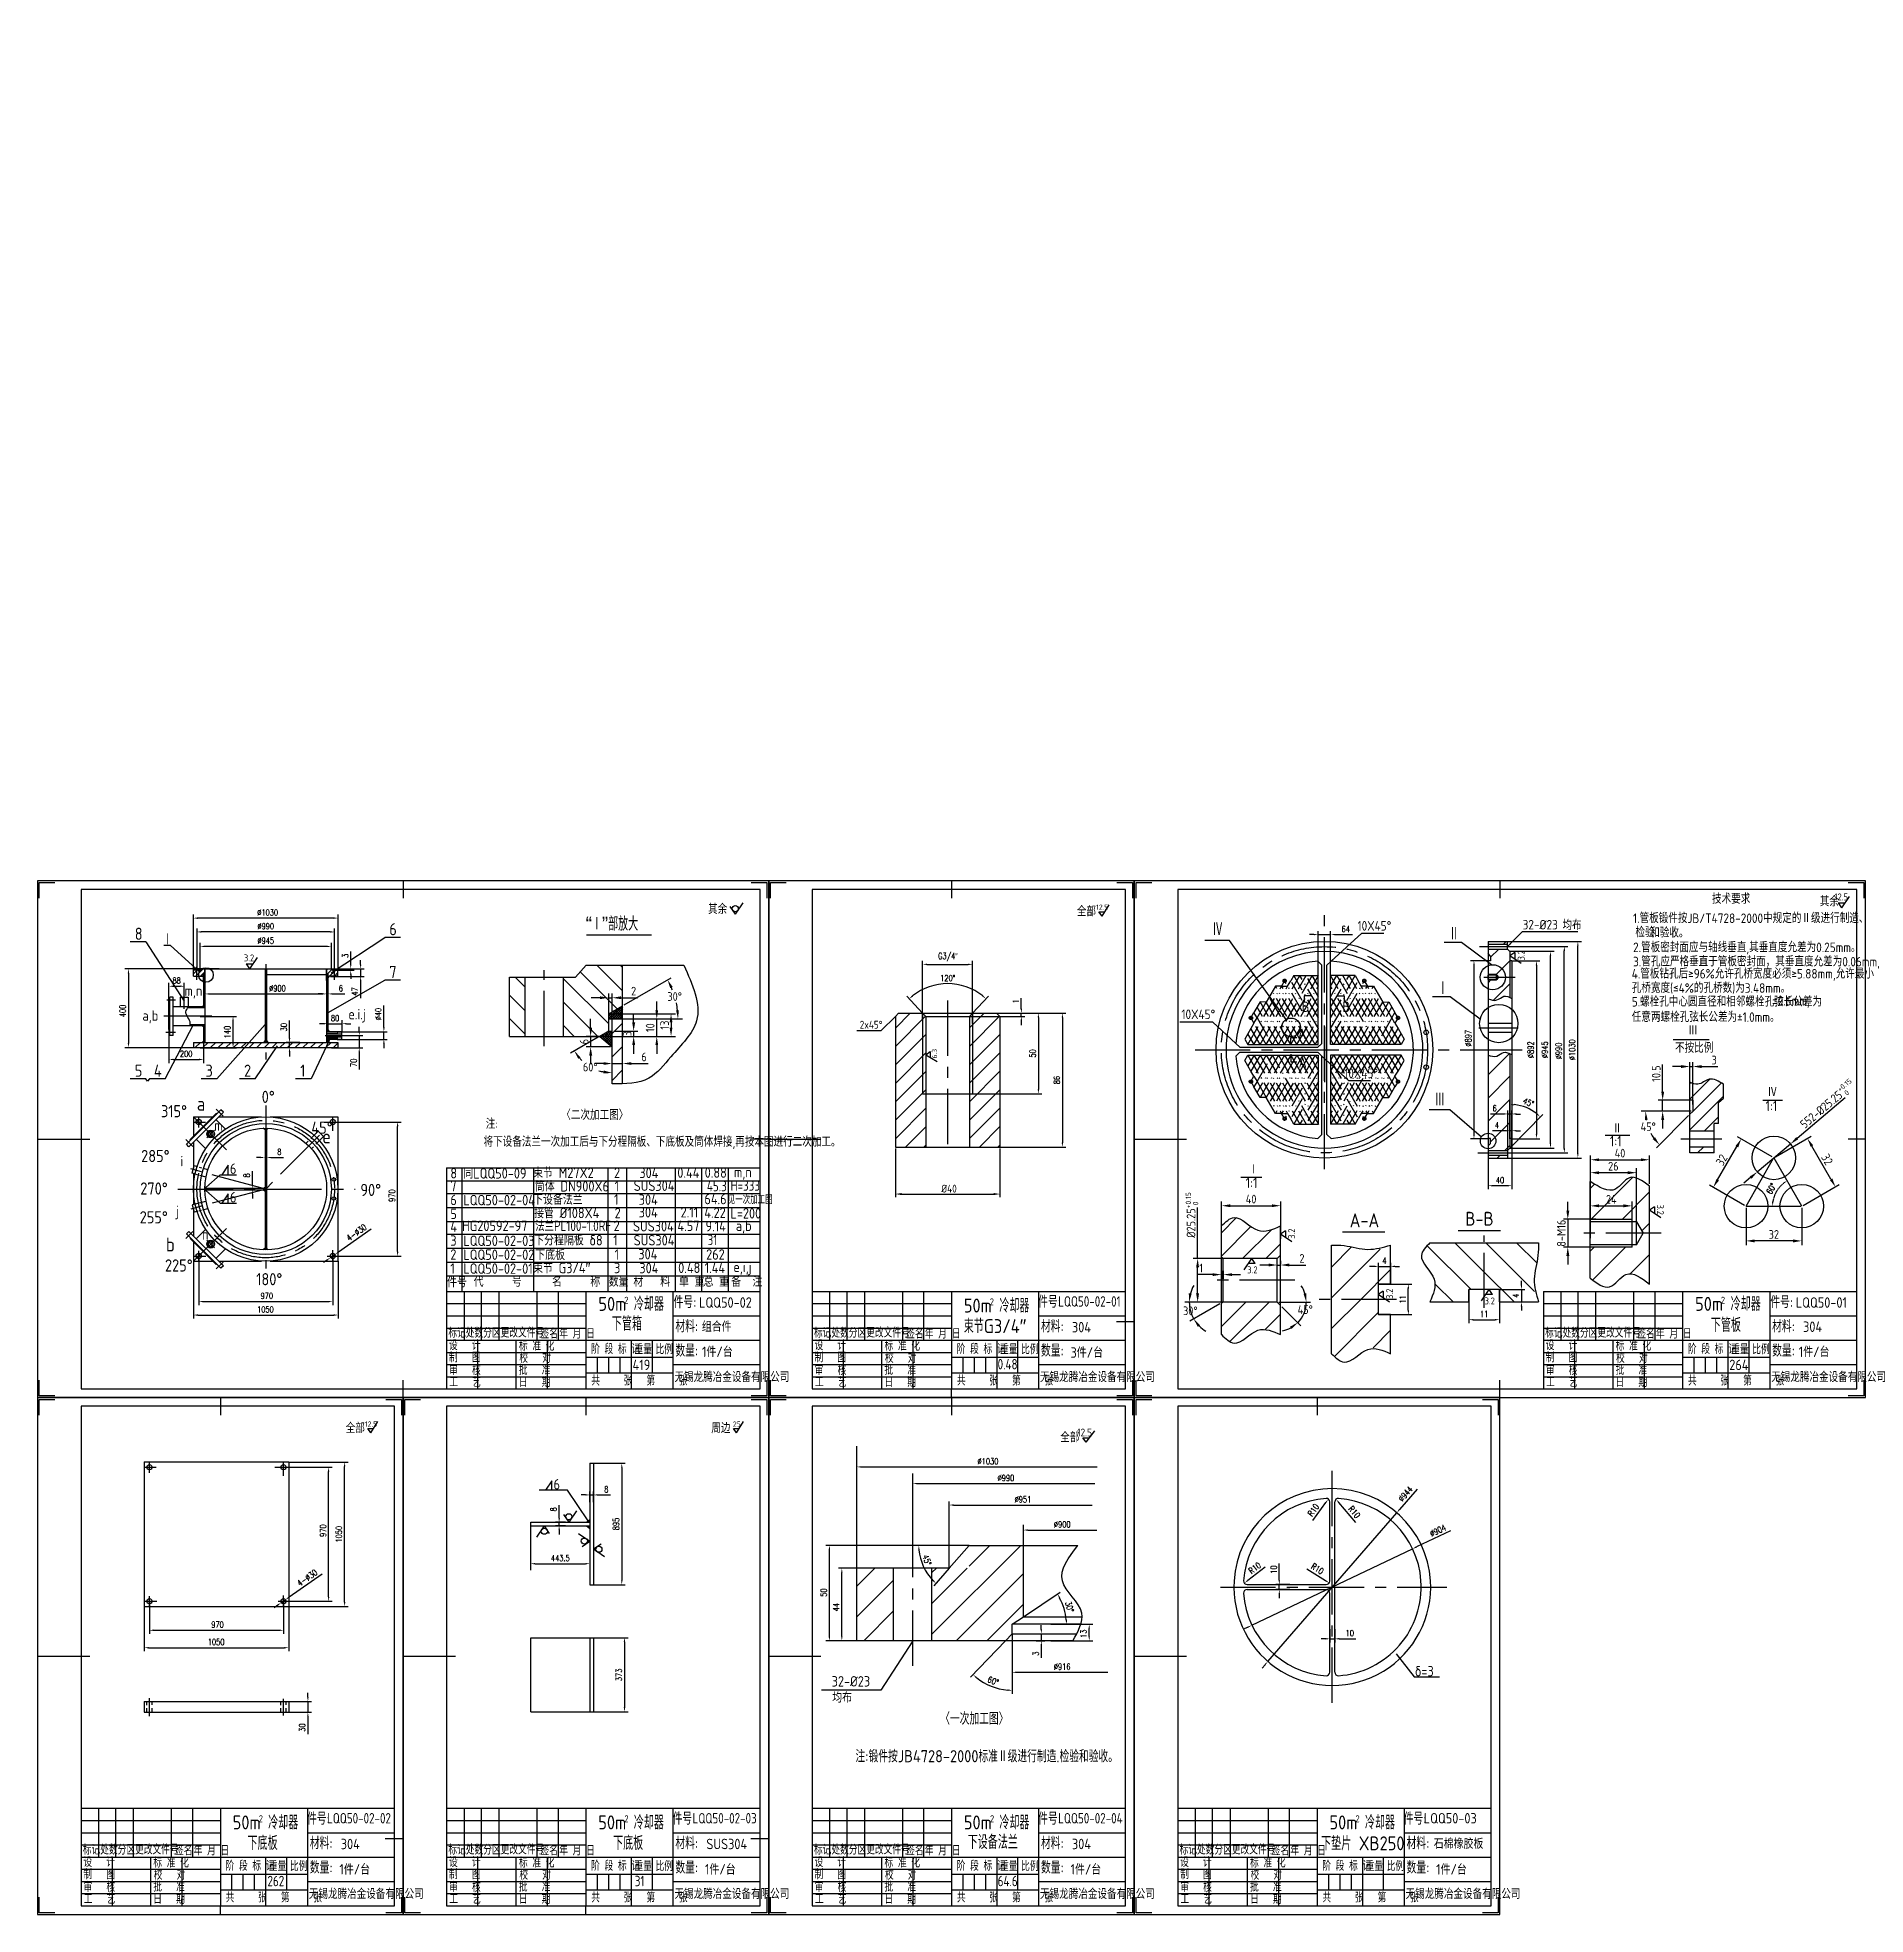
# Paper-space layout '布局1' of a CAD drawing. Extents: x 1187 to 4862, y -125 to 1349.
# Drawn here: x 3812 to 4862, y -125 to 954 of the extents above; entities that cross this region are included whole.
import ezdxf

# ---------------------------------------------------------------- set-up
doc = ezdxf.new("R2010")
doc.units = 0
doc.header["$MEASUREMENT"] = 0
for name, pattern in [('ACAD_ISO10W100', [18.5, 12, -3, 0.5, -3]), ('CENTER', [50.8, 31.75, -6.35, 6.35, -6.35]), ('DASHED', [0.75, 0.5, -0.25]), ('HIDDEN', [9.525, 6.35, -3.175])]:
    doc.linetypes.add(name, pattern=pattern)
doc.layers.get('DEFPOINTS').update_dxf_attribs({"linetype": 'CONTINUOUS'})
for name, color, linetype in [('一般注释', 5, 'CONTINUOUS'), ('中心线', 1, 'CENTER'), ('单点划线', 6, 'ACAD_ISO10W100'), ('可见轮廓线', 7, 'CONTINUOUS'), ('图框_外框线', 7, 'CONTINUOUS'), ('图框_标题栏文字', 6, 'CONTINUOUS'), ('填充剖面线', 3, 'CONTINUOUS'), ('尺寸标注', 5, 'CONTINUOUS'), ('细实线', 2, 'CONTINUOUS'), ('虚线', 4, 'HIDDEN'), ('轮廓虚线层', 7, 'DASHED')]:
    doc.layers.add(name, color=color, linetype=linetype)
doc.layers.add('图框_内框线', color=5, linetype='CONTINUOUS', lineweight=30)
doc.layers.add('图框_角线', color=5, linetype='CONTINUOUS', lineweight=30)
doc.styles.add('GK', font='gbenor.shx', dxfattribs={"height": 10})
doc.styles.add('TH_GBDIM', font='romans.shx', dxfattribs={"width": 0.8, "bigfont": 'gbcbig.shx'})
doc.styles.add('件号及接点字头', font='gbenor.shx', dxfattribs={"height": 7, "bigfont": 'gbcbig.shx'})
doc.styles.add('工程字', font='gbenor.shx', dxfattribs={"bigfont": 'gbcbig.shx'})
doc.styles.add('总图名称', font='gbenor.shx', dxfattribs={"height": 8, "bigfont": 'gbcbig.shx'})
doc.styles.add('管口名称', font='gbenor.shx', dxfattribs={"height": 10, "bigfont": 'gbcbig.shx'})
doc.dimstyles.new('GB-35', dxfattribs={"dimtxt": 3.5, "dimasz": 3.5, "dimexe": 1.75, "dimexo": 0.875, "dimgap": 0.875, "dimtad": 1, "dimdsep": 46, "dimtxsty": '工程字', "dimcen": 3.5, "dimadec": 0, "dimazin": 0, "dimtfac": 0.7, "dimtmove": 0, "dimatfit": 3, "dimfxl": 0, "dimtzin": 0, "dimarcsym": 0})
doc.dimstyles.new('GB-5', dxfattribs={"dimtxt": 5, "dimasz": 5, "dimexe": 2.5, "dimexo": 1, "dimgap": 1.25, "dimtad": 1, "dimdsep": 46, "dimtxsty": '工程字', "dimcen": 5, "dimadec": 0, "dimazin": 0, "dimtfac": 0.7, "dimtix": 1, "dimtmove": 0, "dimatfit": 3, "dimfxl": 0, "dimtzin": 0, "dimarcsym": 0})
doc.dimstyles.new('GB-5$2', dxfattribs={"dimtxt": 5, "dimasz": 5, "dimexe": 2.5, "dimexo": 1, "dimgap": 1.25, "dimtad": 1, "dimtih": 1, "dimtoh": 1, "dimdsep": 46, "dimtxsty": '工程字', "dimcen": 5, "dimazin": 0, "dimtfac": 0.7, "dimtix": 1, "dimtmove": 0, "dimatfit": 3, "dimfxl": 0, "dimtzin": 0, "dimarcsym": 0})
doc.dimstyles.new('TH_GBDIM', dxfattribs={"dimtxt": 3.5, "dimasz": 2.5, "dimexe": 2, "dimexo": 0, "dimgap": 1.5, "dimtad": 1, "dimdec": 1, "dimzin": 0, "dimdsep": 46, "dimtxsty": 'TH_GBDIM', "dimcen": 2.5, "dimclrd": 130, "dimclre": 130, "dimclrt": 3, "dimadec": 0, "dimazin": 0, "dimtfac": 0.714286, "dimtdec": 1, "dimtmove": 0, "dimatfit": 3, "dimfxl": 0, "dimtolj": 1, "dimtzin": 0, "dimlwd": -1, "dimlwe": -1, "dimarcsym": 0})
pattern_1 = [(135, (4339.2586, -14.3524), (-0.6735192, -0.6735192), []), (225, (4339.2586, -14.3524), (0.6735192, -0.6735192), [])]

psp = doc.layouts.new('布局1')

# ---------------------------------------------------------------- texts
at = {"layer": '一般注释'}
for s, height, style, p in [('其余', 5.5, '工程字', (4197.267, 449.887)), ('全部', 5.5, '工程字', (4409.124, 448.644)), ('12.5', 3, '工程字', (4420.146, 452.334)), ('技术要求', 5.5, '工程字', (4773.966, 455.829)), ('其余', 5.5, '工程字', (4835.879, 454.342)), ('6', 7, '件号及接点字头', (4014.156, 437.695)), ('“Ⅰ”部放大', 8, '工程字', (4126.982, 440.331)), ('Ⅳ', 8.25, '工程字', (4486.985, 437.038)), ('10X45%%D', 5.5, '工程字', (4570.344, 440.381)), ('Ⅱ', 8.25, '工程字', (4622.868, 434.504)), ('32-%%C23', 5.5, '工程字', (4665.161, 441.029)), ('均布', 5.5, '工程字', (4688.045, 440.725)), ('1.管板锻件按JB/T4728-2000中规定的Ⅱ级进行制造、', 5.5, '工程字', (4728.623, 444.729)), ('检验', 5.5, '工程字', (4729.943, 436.647)), ('和验收。', 5.5, '工程字', (4738.478, 436.404)), ('8', 7, '件号及接点字头', (3867.94, 435.062)), ('Ⅰ', 7, '件号及接点字头', (3883.834, 431.906)), ('2.管板密封面应与轴线垂直,其垂直度允差为0.25mm。', 5.5, '工程字', (4728.623, 428.017)), ('3.管孔应严格垂直于管板密封面，其垂直度允差为0.06mm,', 5.5, '工程字', (4728.623, 419.818)), ('7', 7, '件号及接点字头', (4014.156, 413.073)), ('Ⅰ', 8.25, '工程字', (4616.279, 403.26)), ('孔桥宽度(≤4%的孔桥数)为3.48mm。', 5.5, '工程字', (4727.863, 404.647)), ('4.管板钻孔后≥96%允许孔桥宽度必须≥5.88mm,允许最小', 5.5, '工程字', (4727.863, 412.845)), ('B', 6, '工程字', (4538.279, 393.63)), ('B', 6, '工程字', (4561.683, 393.63)), ('5.螺栓孔中心圆直径和相邻螺栓孔弦长公差为', 5.5, '工程字', (4727.863, 396.763)), ('%%P0.6mm,', 5.5, '工程字', (4808.5, 397.355)), ('2x45%%D', 4.5, '工程字', (4284.4, 384.067)), ('10X45%%D', 5.5, '工程字', (4469.19, 389.531)), ('任意两螺栓孔弦长公差为%%P1.0mm。', 5.5, '工程字', (4727.863, 387.934)), ('Ⅲ', 5.5, '工程字', (4760.231, 380.172)), ('不按比例', 5.5, '工程字', (4752.708, 370.188)), ('5', 7, '件号及接点字头', (3867.94, 356.385)), ('4', 7, '件号及接点字头', (3878.953, 356.385)), ('3', 7, '件号及接点字头', (3908.616, 356.385)), ('2', 7, '件号及接点字头', (3930.711, 356.385)), ('1', 7, '件号及接点字头', (3962.937, 356.385)), ('10X45%%D', 5.5, '工程字', (4562.708, 355.627)), ('0%%d', 7, '件号及接点字头', (3940.864, 341.354)), ('Ⅲ', 8.25, '工程字', (4614.637, 339.146)), ('Ⅳ', 5.5, '工程字', (4805.885, 344.807)), ('315%%d', 7, '件号及接点字头', (3883.019, 333.112)), ('〈二次加工图〉', 5.5, '工程字', (4112.939, 331.644)), ('45%%d', 7, '件号及接点字头', (3969.397, 323.622)), ('注:', 5.5, '工程字', (4069.548, 326.514)), ('Ⅱ', 5.5, '工程字', (4716.741, 323.915)), ('285%%d', 7, '件号及接点字头', (3871.618, 307.363)), ('将下设备法兰一次加工后与下分程隔板、下底板及筒体焊接,再按本图进行二次加工。', 5.5, '工程字', (4068.299, 316.227)), ('6', 6, '工程字', (3922.631, 300.586)), ('8', 6, '工程字', (4049.228, 297.971)), ('同LQQ50-09', 6, '工程字', (4056.682, 297.881)), ('束节 M27X2', 6, '工程字', (4096.767, 298.233)), ('2', 6, '工程字', (4143.262, 298.233)), ('304', 6, '工程字', (4157.798, 298.179)), ('0.44', 6, '工程字', (4179.606, 298.305)), ('0.88', 6, '工程字', (4195.318, 298.357)), ('m,n', 6, '工程字', (4212.13, 298.634)), ('Ⅰ', 5.5, '工程字', (4507.713, 300.372)), ('270%%d', 7, '件号及接点字头', (3871.124, 288.692)), ('90%%d', 7, '件号及接点字头', (3997.55, 287.865)), ('7', 6, '工程字', (4049.228, 290.613)), ('筒体 DN900X6', 6, '工程字', (4097.812, 290.462)), ('1', 6, '工程字', (4143.58, 290.58)), ('SUS304', 6, '工程字', (4154.528, 290.799)), ('6', 6, '工程字', (3922.628, 284.154)), ('6', 6, '工程字', (4049.228, 282.613)), ('5', 6, '工程字', (4049.228, 274.613)), ('LQQ50-02-04', 6, '工程字', (4056.682, 282.523)), ('下设备法兰', 6, '工程字', (4096.767, 282.874)), ('接管 %%C108X4', 6, '工程字', (4097.348, 275.12)), ('1', 6, '工程字', (4143.262, 282.874)), ('2', 6, '工程字', (4143.58, 275.106)), ('304', 6, '工程字', (4157.397, 275.54)), ('304', 6, '工程字', (4157.443, 282.799)), ('2.11', 6, '工程字', (4181.5, 275.542)), ('4.22', 6, '工程字', (4195.092, 275.294)), ('64.6', 6, '工程字', (4195.159, 283.137)), ('L=200', 6, '工程字', (4210.122, 274.928)), ('255%%d', 7, '件号及接点字头', (3870.768, 272.149)), ('4', 6, '工程字', (4049.228, 267.254)), ('HG20592-97', 6, '工程字', (4055.939, 267.726)), ('2', 6, '工程字', (4143.04, 267.726)), ('SUS304', 6, '工程字', (4154.149, 267.54)), ('4.57', 6, '工程字', (4179.676, 267.726)), ('9.14', 6, '工程字', (4195.821, 267.585)), ('a,b', 6, '工程字', (4213.198, 267.779)), ('A-A', 8, '管口名称', (4565.859, 269.903)), ('B-B', 8, '管口名称', (4632.274, 270.804)), ('3', 6, '工程字', (4049.228, 259.254)), ('LQQ50-02-03', 6, '工程字', (4056.682, 259.164)), ('下分程隔板 δ8', 6, '工程字', (4097.39, 259.475)), ('1', 6, '工程字', (4142.785, 259.475)), ('SUS304', 6, '工程字', (4154.528, 259.44)), ('1', 6, '工程字', (4049.228, 243.254)), ('2', 6, '工程字', (4049.228, 251.254)), ('LQQ50-02-02', 6, '工程字', (4056.682, 251.164)), ('LQQ50-02-01', 6, '工程字', (4056.682, 243.164)), ('束节 G3/4″', 6, '工程字', (4096.767, 243.515)), ('下底板', 6, '工程字', (4098.001, 251.094)), ('3', 6, '工程字', (4143.262, 243.515)), ('1', 6, '工程字', (4143.58, 251.278)), ('304', 6, '工程字', (4157.212, 251.462)), ('304', 6, '工程字', (4157.798, 243.462)), ('0.48', 6, '工程字', (4180.098, 243.639)), ('1.44', 6, '工程字', (4195.318, 243.639)), ('262', 6, '工程字', (4196.169, 251.296)), ('e,i,j', 6, '工程字', (4211.801, 244.116)), ('180%%d', 7, '件号及接点字头', (3937.719, 236.567)), ('件号', 6, '工程字', (4047.357, 235.45)), ('代     号', 6, '工程字', (4062.611, 235.726)), ('名     称', 6, '工程字', (4107.634, 235.726)), ('数量', 6, '工程字', (4140.184, 235.726)), ('材   料', 6, '工程字', (4154.339, 235.726)), ('单 重', 6, '工程字', (4180.584, 235.726)), ('总 重', 6, '工程字', (4194.712, 235.726)), ('备  注', 6, '工程字', (4210.533, 235.726)), ('50m 冷却器', 8, '总图名称', (4134.261, 221.89)), ('2', 4, '工程字', (4149.132, 225.993)), ('LQQ50-02', 6, '工程字', (4192.1, 223.669)), ('50m 冷却器', 8, '总图名称', (4344.2, 220.923)), ('2', 4, '工程字', (4359.086, 225.026)), ('50m 冷却器', 8, '总图名称', (4764.261, 221.89)), ('2', 4, '工程字', (4779.072, 225.993)), ('LQQ50-01', 6, '工程字', (4822.1, 223.669)), ('下管箱', 8, '总图名称', (4142.049, 210.526)), ('组合件', 6, '工程字', (4193.695, 209.837)), ('束节G3/4″', 8, '总图名称', (4344.153, 209.093)), ('下管板', 8, '总图名称', (4773.288, 209.782)), ('304', 6, '工程字', (4826.278, 209.764)), ('304', 6, '工程字', (4406.288, 209.525)), ('1件/台', 6, '工程字', (4193.778, 195.363)), ('3件/台', 6, '工程字', (4405.469, 194.959)), ('1件/台', 6, '工程字', (4823.778, 195.363)), ('419', 6, '工程字', (4153.885, 187.842)), ('264', 6, '工程字', (4783.885, 187.842)), ('全部', 5.5, '工程字', (3989.124, 151.644)), ('12.5', 3, '工程字', (4000.146, 155.334)), ('周边', 5.5, '工程字', (4199.124, 151.644)), ('25', 3, '工程字', (4211.521, 155.334)), ('全部', 5.5, '工程字', (4399.582, 146.378)), ('12.5', 4.5, '工程字', (4409.326, 149.754)), ('6', 6, '工程字', (4108.521, 119.257)), ('32-%%C23', 6, '工程字', (4268.278, 5.994)), ('δ=3', 6, '工程字', (4603.316, 11.865)), ('均布', 6, '工程字', (4268.578, -3.232)), ('〈一次加工图〉', 7, '工程字', (4330.609, -15.925)), ('注:锻件按JB4728-2000标准Ⅱ级进行制造.检验和验收。', 7, '工程字', (4281.915, -37.531)), ('50m 冷却器', 8, '总图名称', (3924.2, -76.077)), ('2', 4, '工程字', (3939.182, -71.974)), ('50m 冷却器', 8, '总图名称', (4134.2, -76.077)), ('2', 4, '工程字', (4149.221, -71.974)), ('50m 冷却器', 8, '总图名称', (4344.2, -76.077)), ('2', 4, '工程字', (4359.23, -71.974)), ('50m 冷却器', 8, '总图名称', (4554.2, -76.077)), ('2', 4, '工程字', (4569.155, -71.974)), ('LQQ50-03', 6, '工程字', (4608.395, -72.689)), ('下底板', 8, '总图名称', (3932.74, -87.907)), ('304', 6, '工程字', (3986.288, -87.475)), ('下底板', 8, '总图名称', (4142.74, -87.907)), ('SUS304', 6, '工程字', (4196.288, -87.475)), ('下设备法兰', 8, '总图名称', (4346.42, -87.37)), ('304', 6, '工程字', (4406.288, -87.475)), ('下垫片 XB250', 8, '总图名称', (4549.44, -88.1)), ('石棉橡胶板', 6, '工程字', (4614.158, -87.262)), ('1件/台', 6, '工程字', (3985.469, -102.041)), ('1件/台', 6, '工程字', (4195.469, -102.041)), ('1件/台', 6, '工程字', (4405.469, -102.041)), ('1件/台', 6, '工程字', (4615.469, -102.041))]:
    psp.add_text(s, height=height, dxfattribs=dict(at, style=style)).set_placement(p)
at = {"layer": '一般注释', "style": '管口名称', "text_generation_flag": 2}
for p in [(4540.729, 378.136), (4541.13, 361.6)]:
    psp.add_text('A', height=6, dxfattribs=at).set_placement(p)
at = {"layer": '一般注释', "style": '工程字'}
psp.add_text('6.3', height=3, rotation=90, dxfattribs=at).set_placement((4328.802, 366.901))
for s, height, width, p in [('45.3', 6, 0.9, (4196.6, 290.603)), ('H=333', 6, 0.9, (4210.232, 290.863)), ('见一次加工图', 4.5, 0.95, (4208.63, 283.326)), ('法兰PL100-1.0RF', 6, 0.9, (4097.983, 267.678)), ('31', 6, 0.9, (4197.015, 259.62)), ('LQQ50-02-01', 6, 0.9, (4398.395, 224.311)), ('0.48', 6, 0.9, (4363.609, 188.244)), ('LQQ50-02-02', 6, 0.9, (3978.395, -72.689)), ('LQQ50-02-03', 6, 0.9, (4188.395, -72.689)), ('LQQ50-02-04', 6, 0.9, (4398.395, -72.689)), ('262', 6, 0.9, (3944.187, -108.756)), ('31', 6, 0.9, (4155.177, -108.756)), ('64.6', 6, 0.9, (4363.629, -108.756))]:
    psp.add_text(s, height=height, dxfattribs=dict(at, width=width)).set_placement(p)
at = {"layer": '一般注释', "color": 5, "char_height": 3.5, "attachment_point": 5, "style": 'TH_GBDIM'}
for s, insert in [('%%C1030', (4358.031, 135.441)), ('%%C900', (4400.709, 99.176)), ('%%C916', (4400.658, 17.426))]:
    psp.add_mtext(s, dxfattribs=dict(at, insert=insert))
at = {"layer": '可见轮廓线', "style": '工程字'}
for p in [(4177.936, 180.963), (4387.936, 180.963), (4807.936, 180.963), (3967.936, -116.037), (4177.936, -116.037), (4387.936, -116.037), (4597.936, -116.037)]:
    psp.add_text('无锡龙腾冶金设备有限公司', height=5.5, dxfattribs=at).set_placement(p)
at = {"layer": '可见轮廓线', "color": 5, "char_height": 3.5, "style": 'TH_GBDIM'}
for s, insert, attachment_point in [('%%C990', (4368.369, 125.875), 5), ('\\A1;', (4098.806, 117.04), 9), ('%%C951', (4378.148, 113.553), 5)]:
    psp.add_mtext(s, dxfattribs=dict(at, insert=insert, attachment_point=attachment_point))
at = {"layer": '图框_标题栏文字', "style": '工程字'}
for s, height, p in [('件号:', 7, (4177.464, 223.427)), ('件号:', 7, (4386.884, 223.633)), ('件号:', 7, (4807.464, 223.427)), ('材料:', 7, (4178.51, 209.537)), ('材料:', 7, (4388.51, 209.537)), ('材料:', 7, (4808.51, 209.537)), ('标记', 5, (4048.102, 206.465)), ('处数', 5, (4058.102, 206.465)), ('分区', 5, (4068.102, 206.465)), ('更改文件号', 5, (4078.102, 206.613)), ('签名', 5, (4101.102, 206.026)), ('年 月 日', 5, (4111.775, 206.026)), ('标记', 5, (4258.102, 206.465)), ('处数', 5, (4268.102, 206.465)), ('分区', 5, (4278.102, 206.465)), ('更改文件号', 5, (4288.102, 206.613)), ('签名', 5, (4311.102, 206.026)), ('年 月 日', 5, (4321.775, 206.026)), ('标记', 5, (4678.102, 206.465)), ('处数', 5, (4688.102, 206.465)), ('分区', 5, (4698.102, 206.465)), ('更改文件号', 5, (4708.102, 206.613)), ('签名', 5, (4731.102, 206.026)), ('年 月 日', 5, (4741.775, 206.026)), ('制   图', 5, (4048.437, 192.374)), ('设   计', 5, (4048.437, 199.374)), ('标 准 化', 5, (4088.602, 199.026)), ('校   对', 5, (4088.867, 192.026)), ('阶 段 标 记', 5, (4130.074, 197.226)), ('重量', 5, (4154.993, 197.026)), ('比例', 5, (4167.102, 197.026)), ('数量:', 7, (4178.51, 195.537)), ('制   图', 5, (4258.437, 192.374)), ('设   计', 5, (4258.437, 199.374)), ('标 准 化', 5, (4298.602, 199.026)), ('校   对', 5, (4298.867, 192.026)), ('阶 段 标 记', 5, (4340.074, 197.226)), ('重量', 5, (4364.993, 197.026)), ('比例', 5, (4377.102, 197.026)), ('数量:', 7, (4388.51, 195.537)), ('制   图', 5, (4678.437, 192.374)), ('设   计', 5, (4678.437, 199.374)), ('标 准 化', 5, (4718.602, 199.026)), ('校   对', 5, (4718.867, 192.026)), ('阶 段 标 记', 5, (4760.074, 197.226)), ('重量', 5, (4784.993, 197.026)), ('比例', 5, (4797.102, 197.026)), ('数量:', 7, (4808.51, 195.537)), ('审   核', 5, (4048.527, 185.009)), ('工   艺', 5, (4048.642, 178.174)), ('批   准', 5, (4088.572, 185.174)), ('日   期', 5, (4088.572, 178.174)), ('共     张   第     张', 5, (4130.176, 179.026)), ('审   核', 5, (4258.527, 185.009)), ('工   艺', 5, (4258.642, 178.174)), ('批   准', 5, (4298.572, 185.174)), ('日   期', 5, (4298.572, 178.174)), ('共     张   第     张', 5, (4340.176, 179.026)), ('审   核', 5, (4678.527, 185.009)), ('工   艺', 5, (4678.642, 178.174)), ('批   准', 5, (4718.572, 185.174)), ('日   期', 5, (4718.572, 178.174)), ('共     张   第     张', 5, (4760.176, 179.026)), ('件号:', 7, (3966.884, -73.367)), ('件号:', 7, (4176.884, -73.367)), ('件号:', 7, (4386.884, -73.367)), ('件号:', 7, (4596.884, -73.367)), ('标记', 5, (3838.102, -90.535)), ('处数', 5, (3848.102, -90.535)), ('分区', 5, (3858.102, -90.535)), ('更改文件号', 5, (3868.102, -90.387)), ('签名', 5, (3891.102, -90.974)), ('年 月 日', 5, (3901.775, -90.974)), ('材料:', 7, (3968.51, -87.463)), ('标记', 5, (4048.102, -90.535)), ('处数', 5, (4058.102, -90.535)), ('分区', 5, (4068.102, -90.535)), ('更改文件号', 5, (4078.102, -90.387)), ('签名', 5, (4101.102, -90.974)), ('年 月 日', 5, (4111.775, -90.974)), ('材料:', 7, (4178.51, -87.463)), ('标记', 5, (4258.102, -90.535)), ('处数', 5, (4268.102, -90.535)), ('分区', 5, (4278.102, -90.535)), ('更改文件号', 5, (4288.102, -90.387)), ('签名', 5, (4311.102, -90.974)), ('年 月 日', 5, (4321.775, -90.974)), ('材料:', 7, (4388.51, -87.463)), ('标记', 5, (4468.102, -90.535)), ('处数', 5, (4478.102, -90.535)), ('分区', 5, (4488.102, -90.535)), ('更改文件号', 5, (4498.102, -90.387)), ('签名', 5, (4521.102, -90.974)), ('年 月 日', 5, (4531.775, -90.974)), ('材料:', 7, (4598.51, -87.463)), ('设   计', 5, (3838.437, -97.626)), ('标 准 化', 5, (3878.602, -97.974)), ('阶 段 标 记', 5, (3920.074, -99.774)), ('重量', 5, (3944.993, -99.974)), ('比例', 5, (3957.102, -99.974)), ('数量:', 7, (3968.51, -101.463)), ('设   计', 5, (4048.437, -97.626)), ('标 准 化', 5, (4088.602, -97.974)), ('阶 段 标 记', 5, (4130.074, -99.774)), ('重量', 5, (4154.993, -99.974)), ('比例', 5, (4167.102, -99.974)), ('数量:', 7, (4178.51, -101.463)), ('设   计', 5, (4258.437, -97.626)), ('标 准 化', 5, (4298.602, -97.974)), ('阶 段 标 记', 5, (4340.074, -99.774)), ('重量', 5, (4364.993, -99.974)), ('比例', 5, (4377.102, -99.974)), ('数量:', 7, (4388.51, -101.463)), ('设   计', 5, (4468.437, -97.626)), ('标 准 化', 5, (4508.602, -97.974)), ('阶 段 标 记', 5, (4550.074, -99.774)), ('重量', 5, (4574.993, -99.974)), ('比例', 5, (4587.102, -99.974)), ('数量:', 7, (4598.51, -101.463)), ('制   图', 5, (3838.437, -104.626)), ('审   核', 5, (3838.527, -111.991)), ('批   准', 5, (3878.572, -111.826)), ('校   对', 5, (3878.867, -104.974)), ('制   图', 5, (4048.437, -104.626)), ('审   核', 5, (4048.527, -111.991)), ('批   准', 5, (4088.572, -111.826)), ('校   对', 5, (4088.867, -104.974)), ('制   图', 5, (4258.437, -104.626)), ('审   核', 5, (4258.527, -111.991)), ('批   准', 5, (4298.572, -111.826)), ('校   对', 5, (4298.867, -104.974)), ('制   图', 5, (4468.437, -104.626)), ('审   核', 5, (4468.527, -111.991)), ('批   准', 5, (4508.572, -111.826)), ('校   对', 5, (4508.867, -104.974)), ('工   艺', 5, (3838.642, -118.826)), ('日   期', 5, (3878.572, -118.826)), ('共     张   第     张', 5, (3920.176, -117.974)), ('工   艺', 5, (4048.642, -118.826)), ('日   期', 5, (4088.572, -118.826)), ('共     张   第     张', 5, (4130.176, -117.974)), ('工   艺', 5, (4258.642, -118.826)), ('日   期', 5, (4298.572, -118.826)), ('共     张   第     张', 5, (4340.176, -117.974)), ('工   艺', 5, (4468.642, -118.826)), ('日   期', 5, (4508.572, -118.826)), ('共     张   第     张', 5, (4550.176, -117.974))]:
    psp.add_text(s, height=height, dxfattribs=at).set_placement(p)
at = {"layer": '尺寸标注'}
for s, height, style, p in [('12.5', 4, 'GK', (4844.31, 457.742)), ('3.2', 4, 'GK', (3930.643, 422.693)), ('m,n', 6, '管口名称', (3896.533, 402.825)), ('a,b', 6, '管口名称', (3872.338, 388.547)), ('e.i.j', 6, '管口名称', (3990.634, 389.389)), ('a', 8, '管口名称', (3903.604, 336.881)), ('1:1', 6, 'GK', (4804.712, 336.622)), ('m', 6, '管口名称', (3913.595, 325.348)), ('e', 8, '管口名称', (3975.632, 318.106)), ('1:1', 6, 'GK', (4715.286, 316.412)), ('i', 6, '管口名称', (3894.136, 304.943)), ('1:1', 6, 'GK', (4506.072, 292.428)), ('j', 6, '管口名称', (3891.781, 276.3)), ('b', 8, '管口名称', (3885.885, 255.992)), ('n', 6, '管口名称', (3906.588, 262.797)), ('225%%d', 7, '件号及接点字头', (3885.308, 244.484)), ('3.2', 4, 'GK', (4506.998, 243.429)), ('3.2', 4, 'GK', (4643.342, 225.585))]:
    psp.add_text(s, height=height, dxfattribs=dict(at, style=style)).set_placement(p)
at = {"layer": '尺寸标注', "style": 'GK'}
for s, height, rotation, p in [('3.2', 4, 90, (4666.361, 423.245)), ('+0.15', 3, 39.23924, (4847.423, 347.533)), ('0', 3, 39.23924, (4851.415, 345.391)), ('+0.15', 3, 90, (4474.649, 280.805)), ('0', 3, 90, (4478.833, 282.542)), ('3.2', 4, 270, (4742.298, 282.959)), ('3.2', 4, 90, (4534.487, 263.287)), ('3.2', 4, 90, (4590.761, 228.726))]:
    psp.add_text(s, height=height, rotation=rotation, dxfattribs=at).set_placement(p)
at = {"layer": '尺寸标注', "color": 5, "char_height": 3.5, "style": 'TH_GBDIM'}
for s, insert, attachment_point in [('\\A1;', (4104.036, 953.582), 1), ('443.5', (4112.378, 79.834), 5)]:
    psp.add_mtext(s, dxfattribs=dict(at, insert=insert, attachment_point=attachment_point))

# ---------------------------------------------------------------- blocks, each defined once
blk = doc.blocks.new('*D108')
at = {"layer": 'DEFPOINTS', "color": 0}
for p in [(4728.1, 282.2), (4704.1, 262.7), (4728.1, 262.7)]:
    blk.add_point(p, dxfattribs=at)
at = {"layer": '尺寸标注', "color": 0, "lineweight": -2}
for p, q in [((4704.1, 263.7), (4704.1, 284.7)), ((4709.1, 282.2), (4723.1, 282.2)), ((4728.1, 263.7), (4728.1, 284.7))]:
    blk.add_line(p, q, dxfattribs=at)
at = {"layer": '尺寸标注', "color": 0}
for points in [[(4709.1, 283.1), (4709.1, 281.4), (4704.1, 282.2)], [(4723.1, 283.1), (4723.1, 281.4), (4728.1, 282.2)]]:
    blk.add_solid(points, dxfattribs=at)
at = {"layer": '尺寸标注', "color": 0, "insert": (4716.1, 286), "char_height": 5, "attachment_point": 5, "style": '工程字'}
blk.add_mtext('24', dxfattribs=at)
blk = doc.blocks.new('*D107')
at = {"layer": 'DEFPOINTS', "color": 0}
for p in [(4730.6, 301.3), (4704.1, 270.5), (4730.6, 259.8)]:
    blk.add_point(p, dxfattribs=at)
at = {"layer": '尺寸标注', "color": 0, "lineweight": -2}
for p, q in [((4704.1, 271.5), (4704.1, 303.8)), ((4730.6, 260.8), (4730.6, 303.8)), ((4709.1, 301.3), (4725.6, 301.3))]:
    blk.add_line(p, q, dxfattribs=at)
at = {"layer": '尺寸标注', "color": 0}
for points in [[(4709.1, 302.1), (4709.1, 300.4), (4704.1, 301.3)], [(4725.6, 302.1), (4725.6, 300.4), (4730.6, 301.3)]]:
    blk.add_solid(points, dxfattribs=at)
at = {"layer": '尺寸标注', "color": 0, "insert": (4717.3, 305), "char_height": 5, "attachment_point": 5, "style": '工程字'}
blk.add_mtext('26', dxfattribs=at)
blk = doc.blocks.new('*D106')
at = {"layer": 'DEFPOINTS', "color": 0}
for p in [(4708.3, 274.5), (4691.1, 258.5), (4708.3, 258.5)]:
    blk.add_point(p, dxfattribs=at)
at = {"layer": '尺寸标注', "color": 0, "lineweight": -2}
for p, q in [((4691.1, 279.5), (4691.1, 284.5)), ((4707.3, 274.5), (4688.6, 274.5)), ((4691.1, 274.5), (4691.1, 258.5)), ((4707.3, 258.5), (4688.6, 258.5)), ((4691.1, 253.5), (4691.1, 248.5))]:
    blk.add_line(p, q, dxfattribs=at)
at = {"layer": '尺寸标注', "color": 0}
for points in [[(4690.3, 279.5), (4692, 279.5), (4691.1, 274.5)], [(4690.3, 253.5), (4692, 253.5), (4691.1, 258.5)]]:
    blk.add_solid(points, dxfattribs=at)
at = {"layer": '尺寸标注', "color": 0, "insert": (4687.4, 266.5), "char_height": 5, "attachment_point": 5, "rotation": 90, "style": '工程字'}
blk.add_mtext('8-M16', dxfattribs=at)
blk = doc.blocks.new('*D105')
at = {"layer": 'DEFPOINTS', "color": 0}
for p in [(4738.1, 308.7), (4704.1, 293.8), (4738.1, 293.8)]:
    blk.add_point(p, dxfattribs=at)
at = {"layer": '尺寸标注', "color": 0, "lineweight": -2}
for p, q in [((4704.1, 294.8), (4704.1, 311.2)), ((4709.1, 308.7), (4733.1, 308.7)), ((4738.1, 294.8), (4738.1, 311.2))]:
    blk.add_line(p, q, dxfattribs=at)
at = {"layer": '尺寸标注', "color": 0}
for points in [[(4709.1, 309.5), (4709.1, 307.9), (4704.1, 308.7)], [(4733.1, 309.5), (4733.1, 307.9), (4738.1, 308.7)]]:
    blk.add_solid(points, dxfattribs=at)
at = {"layer": '尺寸标注', "color": 0, "insert": (4721.1, 312.5), "char_height": 5, "attachment_point": 5, "style": '工程字'}
blk.add_mtext('40', dxfattribs=at)
blk = doc.blocks.new('*D124')
at = {"layer": 'DEFPOINTS', "color": 0}
for p in [(3905.5, 391.1), (3924.4, 391.1), (3905.5, 373.1)]:
    blk.add_point(p, dxfattribs=at)
at = {"layer": '尺寸标注', "color": 5}
for p, q in [((3905.5, 391.1), (3926.4, 391.1)), ((3924.4, 375.6), (3924.4, 388.6)), ((3905.5, 373.1), (3926.4, 373.1))]:
    blk.add_line(p, q, dxfattribs=at)
for points in [[(3924, 388.6), (3924.8, 388.6), (3924.4, 391.1)], [(3924, 375.6), (3924.8, 375.6), (3924.4, 373.1)]]:
    blk.add_solid(points, dxfattribs=at)
at = {"layer": '尺寸标注', "color": 5, "insert": (3921.1, 382.1), "char_height": 3.5, "attachment_point": 5, "rotation": 90, "style": 'TH_GBDIM'}
blk.add_mtext('\\A1;140', dxfattribs=at)
blk = doc.blocks.new('*D127')
at = {"layer": 'DEFPOINTS', "color": 0}
for p in [(3956.9, 376.1), (3962.8, 376.1), (3962.8, 373.1)]:
    blk.add_point(p, dxfattribs=at)
at = {"layer": '尺寸标注', "color": 5}
for p, q in [((3956.9, 378.6), (3956.9, 388.7)), ((3962.8, 376.1), (3954.9, 376.1)), ((3962.8, 373.1), (3954.9, 373.1)), ((3956.9, 373.1), (3956.9, 376.1)), ((3956.9, 370.6), (3956.9, 368.1))]:
    blk.add_line(p, q, dxfattribs=at)
for points in [[(3956.4, 378.6), (3957.3, 378.6), (3956.9, 376.1)], [(3956.4, 370.6), (3957.3, 370.6), (3956.9, 373.1)]]:
    blk.add_solid(points, dxfattribs=at)
at = {"layer": '尺寸标注', "color": 5, "insert": (3953.6, 384.9), "char_height": 3.5, "attachment_point": 5, "rotation": 90, "style": 'TH_GBDIM'}
blk.add_mtext('\\A1;30', dxfattribs=at)
blk = doc.blocks.new('*D125')
at = {"layer": 'DEFPOINTS', "color": 0}
for p in [(3980.9, 380.1), (3996.9, 380.1), (3980.9, 373.1)]:
    blk.add_point(p, dxfattribs=at)
at = {"layer": '尺寸标注', "color": 5}
for p, q in [((3980.9, 380.1), (3998.9, 380.1)), ((3996.9, 382.6), (3996.9, 385.1)), ((3996.9, 380.1), (3996.9, 373.1)), ((3980.9, 373.1), (3998.9, 373.1)), ((3996.9, 370.6), (3996.9, 360.6))]:
    blk.add_line(p, q, dxfattribs=at)
for points in [[(3996.5, 382.6), (3997.3, 382.6), (3996.9, 380.1)], [(3996.5, 370.6), (3997.3, 370.6), (3996.9, 373.1)]]:
    blk.add_solid(points, dxfattribs=at)
at = {"layer": '尺寸标注', "color": 5, "insert": (3993.7, 364.4), "char_height": 3.5, "attachment_point": 5, "rotation": 90, "style": 'TH_GBDIM'}
blk.add_mtext('\\A1;70', dxfattribs=at)
blk = doc.blocks.new('*D126')
at = {"layer": 'DEFPOINTS', "color": 0}
for p in [(3984.2, 382.3), (3984.2, 377.9), (4011, 382.3)]:
    blk.add_point(p, dxfattribs=at)
at = {"layer": '尺寸标注', "color": 5}
for p, q in [((4011, 384.8), (4011, 397.4)), ((3984.2, 382.3), (4013, 382.3)), ((3984.2, 377.9), (4013, 377.9)), ((4011, 377.9), (4011, 382.3)), ((4011, 375.4), (4011, 372.9))]:
    blk.add_line(p, q, dxfattribs=at)
for points in [[(4010.6, 384.8), (4011.5, 384.8), (4011, 382.3)], [(4010.6, 375.4), (4011.5, 375.4), (4011, 377.9)]]:
    blk.add_solid(points, dxfattribs=at)
at = {"layer": '尺寸标注', "color": 5, "insert": (4007.8, 392.4), "char_height": 3.5, "attachment_point": 5, "rotation": 90, "style": 'TH_GBDIM'}
blk.add_mtext('\\A1;%%C40', dxfattribs=at)
blk = doc.blocks.new('*D128')
at = {"layer": 'DEFPOINTS', "color": 0}
for p in [(3901.7, 447.6), (3901.7, 417.6), (3984.7, 417.6)]:
    blk.add_point(p, dxfattribs=at)
at = {"layer": '可见轮廓线', "color": 5}
for p, q in [((3901.7, 417.6), (3901.7, 449.6)), ((3982.2, 447.6), (3904.2, 447.6)), ((3984.7, 417.6), (3984.7, 449.6))]:
    blk.add_line(p, q, dxfattribs=at)
for points in [[(3904.2, 448), (3904.2, 447.1), (3901.7, 447.6)], [(3982.2, 448), (3982.2, 447.1), (3984.7, 447.6)]]:
    blk.add_solid(points, dxfattribs=at)
at = {"layer": '可见轮廓线', "color": 5, "insert": (3944.3, 450.8), "char_height": 3.5, "attachment_point": 5, "style": 'TH_GBDIM'}
blk.add_mtext('\\A1;%%C1030', dxfattribs=at)
blk = doc.blocks.new('*D129')
at = {"layer": 'DEFPOINTS', "color": 0}
for p in [(3942.8, 314), (3943.6, 314), (3943.6, 310)]:
    blk.add_point(p, dxfattribs=at)
at = {"layer": '可见轮廓线', "color": 5}
for p, q in [((3942.8, 314), (3942.8, 308)), ((3943.6, 314), (3943.6, 308)), ((3940.3, 310), (3937.8, 310)), ((3942.8, 310), (3943.6, 310)), ((3946.1, 310), (3953.4, 310))]:
    blk.add_line(p, q, dxfattribs=at)
for points in [[(3940.3, 310.4), (3940.3, 309.6), (3942.8, 310)], [(3946.1, 310.4), (3946.1, 309.6), (3943.6, 310)]]:
    blk.add_solid(points, dxfattribs=at)
at = {"layer": '可见轮廓线', "color": 5, "insert": (3951, 313.3), "char_height": 3.5, "attachment_point": 5, "style": 'TH_GBDIM'}
blk.add_mtext('\\A1;8', dxfattribs=at)
blk = doc.blocks.new('*D130')
at = {"layer": 'DEFPOINTS', "color": 0}
for p in [(3931.1, 292.3), (3931.1, 291.5), (3935.5, 292.3)]:
    blk.add_point(p, dxfattribs=at)
at = {"layer": '可见轮廓线', "color": 5}
for p, q in [((3935.5, 294.8), (3935.5, 302.2)), ((3931.1, 292.3), (3937.5, 292.3)), ((3931.1, 291.5), (3937.5, 291.5)), ((3935.5, 291.5), (3935.5, 292.3)), ((3935.5, 289), (3935.5, 286.5))]:
    blk.add_line(p, q, dxfattribs=at)
for points in [[(3935, 294.8), (3935.9, 294.8), (3935.5, 292.3)], [(3935, 289), (3935.9, 289), (3935.5, 291.5)]]:
    blk.add_solid(points, dxfattribs=at)
at = {"layer": '可见轮廓线', "color": 5, "insert": (3932.2, 299.7), "char_height": 3.5, "attachment_point": 5, "rotation": 90, "style": 'TH_GBDIM'}
blk.add_mtext('\\A1;8', dxfattribs=at)
blk = doc.blocks.new('*D131')
at = {"layer": 'DEFPOINTS', "color": 0}
for p in [(3908.2, 409.9), (3978.2, 409.9), (3978.2, 404)]:
    blk.add_point(p, dxfattribs=at)
at = {"layer": '尺寸标注', "color": 5}
for p, q in [((3908.2, 409.9), (3908.2, 402)), ((3978.2, 409.9), (3978.2, 402)), ((3910.7, 404), (3975.7, 404))]:
    blk.add_line(p, q, dxfattribs=at)
for points in [[(3910.7, 404.4), (3910.7, 403.6), (3908.2, 404)], [(3975.7, 404.4), (3975.7, 403.6), (3978.2, 404)]]:
    blk.add_solid(points, dxfattribs=at)
at = {"layer": '尺寸标注', "color": 5, "insert": (3949.9, 407.2), "char_height": 3.5, "attachment_point": 5, "style": 'TH_GBDIM'}
blk.add_mtext('\\A1;%%C900', dxfattribs=at)
blk = doc.blocks.new('*D132')
at = {"layer": 'DEFPOINTS', "color": 0}
for p in [(3978.2, 404), (3979, 404), (3979, 404)]:
    blk.add_point(p, dxfattribs=at)
at = {"layer": '尺寸标注', "color": 5}
for p, q in [((3975.7, 404), (3973.2, 404)), ((3978.2, 404), (3978.2, 406)), ((3978.2, 404), (3979, 404)), ((3979, 404), (3979, 406)), ((3981.5, 404), (3988.7, 404))]:
    blk.add_line(p, q, dxfattribs=at)
for points in [[(3975.7, 404.4), (3975.7, 403.6), (3978.2, 404)], [(3981.5, 404.4), (3981.5, 403.6), (3979, 404)]]:
    blk.add_solid(points, dxfattribs=at)
at = {"layer": '尺寸标注', "color": 5, "insert": (3986.3, 407.2), "char_height": 3.5, "attachment_point": 5, "style": 'TH_GBDIM'}
blk.add_mtext('\\A1;6', dxfattribs=at)
blk = doc.blocks.new('*D134')
at = {"layer": 'DEFPOINTS', "color": 0}
for p in [(3981.7, 330.4), (4018.9, 330.4), (3981.7, 253.4)]:
    blk.add_point(p, dxfattribs=at)
at = {"layer": '尺寸标注', "color": 5}
for p, q in [((3981.7, 330.4), (4020.9, 330.4)), ((4018.9, 255.9), (4018.9, 327.9)), ((3981.7, 253.4), (4020.9, 253.4))]:
    blk.add_line(p, q, dxfattribs=at)
for points in [[(4018.5, 327.9), (4019.4, 327.9), (4018.9, 330.4)], [(4018.5, 255.9), (4019.4, 255.9), (4018.9, 253.4)]]:
    blk.add_solid(points, dxfattribs=at)
at = {"layer": '尺寸标注', "color": 5, "insert": (4015.7, 288.1), "char_height": 3.5, "attachment_point": 5, "rotation": 90, "style": 'TH_GBDIM'}
blk.add_mtext('\\A1;970', dxfattribs=at)
blk = doc.blocks.new('*D135')
at = {"layer": 'DEFPOINTS', "color": 0}
for p in [(3901.7, 250.4), (3984.7, 250.4), (3984.7, 219.5)]:
    blk.add_point(p, dxfattribs=at)
at = {"layer": '尺寸标注', "color": 5}
for p, q in [((3901.7, 250.4), (3901.7, 217.5)), ((3984.7, 250.4), (3984.7, 217.5)), ((3904.2, 219.5), (3982.2, 219.5))]:
    blk.add_line(p, q, dxfattribs=at)
for points in [[(3904.2, 219.9), (3904.2, 219), (3901.7, 219.5)], [(3982.2, 219.9), (3982.2, 219), (3984.7, 219.5)]]:
    blk.add_solid(points, dxfattribs=at)
at = {"layer": '尺寸标注', "color": 5, "insert": (3943, 222.7), "char_height": 3.5, "attachment_point": 5, "style": 'TH_GBDIM'}
blk.add_mtext('\\A1;1050', dxfattribs=at)
blk = doc.blocks.new('*D133')
at = {"layer": 'DEFPOINTS', "color": 0}
for p in [(3904.7, 253.4), (3981.7, 253.4), (3981.7, 227.2)]:
    blk.add_point(p, dxfattribs=at)
at = {"layer": '尺寸标注', "color": 5}
for p, q in [((3904.7, 253.4), (3904.7, 225.2)), ((3981.7, 253.4), (3981.7, 225.2)), ((3907.2, 227.2), (3979.2, 227.2))]:
    blk.add_line(p, q, dxfattribs=at)
for points in [[(3907.2, 227.6), (3907.2, 226.8), (3904.7, 227.2)], [(3979.2, 227.6), (3979.2, 226.8), (3981.7, 227.2)]]:
    blk.add_solid(points, dxfattribs=at)
at = {"layer": '尺寸标注', "color": 5, "insert": (3943.8, 230.5), "char_height": 3.5, "attachment_point": 5, "style": 'TH_GBDIM'}
blk.add_mtext('\\A1;970', dxfattribs=at)
blk = doc.blocks.new('*D136')
at = {"layer": 'DEFPOINTS', "color": 0}
for p in [(3980.4, 252.5), (3982.9, 254.3)]:
    blk.add_point(p, dxfattribs=at)
at = {"layer": '尺寸标注', "color": 5}
for p, q in [((4003.8, 268.9), (3984.9, 255.7)), ((3978.4, 251.1), (3976.3, 249.7)), ((3980.4, 252.5), (3982.9, 254.3))]:
    blk.add_line(p, q, dxfattribs=at)
for points in [[(3978.2, 251.4), (3978.6, 250.8), (3980.4, 252.5)], [(3984.7, 256), (3985.2, 255.3), (3982.9, 254.3)]]:
    blk.add_solid(points, dxfattribs=at)
at = {"layer": '尺寸标注', "color": 5, "insert": (3995.3, 266.9), "char_height": 3.5, "attachment_point": 5, "rotation": 35.005, "style": 'TH_GBDIM'}
blk.add_mtext('\\A1;4-%%C30', dxfattribs=at)
blk = doc.blocks.new('*D144')
at = {"layer": 'DEFPOINTS', "color": 0}
for p in [(4140.2, 392.6), (4140.2, 379.6), (4176, 379.6)]:
    blk.add_point(p, dxfattribs=at)
at = {"layer": '尺寸标注', "color": 0, "lineweight": -2}
for p, q in [((4141.2, 392.6), (4178.5, 392.6)), ((4141.2, 379.6), (4178.5, 379.6)), ((4176, 387.6), (4176, 384.6))]:
    blk.add_line(p, q, dxfattribs=at)
at = {"layer": '尺寸标注', "color": 0}
for points in [[(4175.2, 387.6), (4176.8, 387.6), (4176, 392.6)], [(4175.2, 384.6), (4176.8, 384.6), (4176, 379.6)]]:
    blk.add_solid(points, dxfattribs=at)
at = {"layer": '尺寸标注', "color": 0, "insert": (4172.3, 386.1), "char_height": 5, "attachment_point": 5, "rotation": 90, "style": '工程字'}
blk.add_mtext('13', dxfattribs=at)
blk = doc.blocks.new('*D143')
at = {"layer": 'DEFPOINTS', "color": 0}
for p in [(4142.2, 389.6), (4167.8, 389.6), (4142.2, 379.6)]:
    blk.add_point(p, dxfattribs=at)
at = {"layer": '尺寸标注', "color": 0, "lineweight": -2}
for p, q in [((4167.8, 394.6), (4167.8, 399.6)), ((4143.2, 389.6), (4170.3, 389.6)), ((4167.8, 379.6), (4167.8, 389.6)), ((4143.2, 379.6), (4170.3, 379.6)), ((4167.8, 374.6), (4167.8, 369.6))]:
    blk.add_line(p, q, dxfattribs=at)
at = {"layer": '尺寸标注', "color": 0}
for points in [[(4167, 394.6), (4168.6, 394.6), (4167.8, 389.6)], [(4167, 374.6), (4168.6, 374.6), (4167.8, 379.6)]]:
    blk.add_solid(points, dxfattribs=at)
at = {"layer": '尺寸标注', "color": 0, "insert": (4164, 384.6), "char_height": 5, "attachment_point": 5, "rotation": 90, "style": '工程字'}
blk.add_mtext('10', dxfattribs=at)
blk = doc.blocks.new('*D142')
at = {"layer": 'DEFPOINTS', "color": 0}
for p in [(4142.2, 382.6), (4142.2, 379.6), (4154.5, 379.6)]:
    blk.add_point(p, dxfattribs=at)
at = {"layer": '尺寸标注', "color": 0, "lineweight": -2}
for p, q in [((4154.5, 387.6), (4154.5, 392.6)), ((4143.2, 382.6), (4157, 382.6)), ((4143.2, 379.6), (4157, 379.6)), ((4154.5, 382.6), (4154.5, 379.6)), ((4154.5, 374.6), (4154.5, 369.6))]:
    blk.add_line(p, q, dxfattribs=at)
at = {"layer": '尺寸标注', "color": 0}
for points in [[(4153.7, 387.6), (4155.4, 387.6), (4154.5, 382.6)], [(4153.7, 374.6), (4155.4, 374.6), (4154.5, 379.6)]]:
    blk.add_solid(points, dxfattribs=at)
at = {"layer": '尺寸标注', "color": 0, "insert": (4150.8, 381.1), "char_height": 5, "attachment_point": 5, "rotation": 90, "style": '工程字'}
blk.add_mtext('3', dxfattribs=at)
blk = doc.blocks.new('*D141')
at = {"layer": 'DEFPOINTS', "color": 0}
for p in [(4140.2, 392.6), (4140.2, 389.6), (4148.2, 397.2), (4148.2, 389.6), (4179.3, 397.4)]:
    blk.add_point(p, dxfattribs=at)
at = {"layer": '尺寸标注', "color": 0, "lineweight": -2}
for p, q in [((4149.1, 397.7), (4176.1, 413.3)), ((4149.2, 389.6), (4182.5, 389.6))]:
    blk.add_line(p, q, dxfattribs=at)
for start, end in [(21.7869, 23.6283), (6.3717, 11.7963)]:
    blk.add_arc((4135, 389.6), 45, start, end, dxfattribs=at)
at = {"layer": '尺寸标注', "color": 0}
for points in [[(4175.5, 407.3), (4177, 408), (4174, 412.1)], [(4180.5, 394.6), (4178.9, 394.5), (4180, 389.6)]]:
    blk.add_solid(points, dxfattribs=at)
at = {"layer": '尺寸标注', "color": 0, "insert": (4178.1, 402.5), "char_height": 5, "attachment_point": 5, "style": '工程字'}
blk.add_mtext('30%%D', dxfattribs=at)
blk = doc.blocks.new('*D140')
at = {"layer": 'DEFPOINTS', "color": 0}
for p in [(4142.2, 364), (4142.2, 360.8), (4148.2, 360.8)]:
    blk.add_point(p, dxfattribs=at)
at = {"layer": '尺寸标注', "color": 0, "lineweight": -2}
for p, q in [((4137.2, 364), (4132.2, 364)), ((4142.2, 361.8), (4142.2, 366.5)), ((4142.2, 364), (4148.2, 364)), ((4148.2, 361.8), (4148.2, 366.5)), ((4153.2, 364), (4162.8, 364))]:
    blk.add_line(p, q, dxfattribs=at)
at = {"layer": '尺寸标注', "color": 0}
for points in [[(4137.2, 364.8), (4137.2, 363.2), (4142.2, 364)], [(4153.2, 364.8), (4153.2, 363.2), (4148.2, 364)]]:
    blk.add_solid(points, dxfattribs=at)
at = {"layer": '尺寸标注', "color": 0, "insert": (4160.5, 367.8), "char_height": 5, "attachment_point": 5, "style": '工程字'}
blk.add_mtext('6', dxfattribs=at)
blk = doc.blocks.new('*D139')
at = {"layer": 'DEFPOINTS', "color": 0}
for p in [(4142.2, 389.6), (4135, 379.6), (4140.2, 382.6), (4126.1, 364.5), (4142.2, 352.3)]:
    blk.add_point(p, dxfattribs=at)
at = {"layer": '尺寸标注', "color": 0, "lineweight": -2}
blk.add_line((4134.1, 379.1), (4118.3, 370), dxfattribs=at)
for start, end in [(221.4292, 225.9026), (252.2948, 258.5708)]:
    blk.add_arc((4142.2, 383.8), 25.1, start, end, dxfattribs=at)
at = {"layer": '尺寸标注', "color": 0}
for points in [[(4122.7, 366.7), (4124, 367.6), (4120.5, 371.2)], [(4137.3, 360), (4137.1, 358.3), (4142.2, 358.6)]]:
    blk.add_solid(points, dxfattribs=at)
at = {"layer": '尺寸标注', "color": 0, "insert": (4129.6, 362), "char_height": 5, "attachment_point": 5, "style": '工程字'}
blk.add_mtext('60%%d', dxfattribs=at)
blk = doc.blocks.new('*D138')
at = {"layer": 'DEFPOINTS', "color": 0}
for p in [(4140.2, 401.8), (4140.2, 386), (4142.2, 386)]:
    blk.add_point(p, dxfattribs=at)
at = {"layer": '尺寸标注', "color": 0, "lineweight": -2}
for p, q in [((4135.2, 401.8), (4130.2, 401.8)), ((4140.2, 387), (4140.2, 404.3)), ((4140.2, 401.8), (4142.2, 401.8)), ((4142.2, 387), (4142.2, 404.3)), ((4147.2, 401.8), (4156.7, 401.8))]:
    blk.add_line(p, q, dxfattribs=at)
at = {"layer": '尺寸标注', "color": 0}
for points in [[(4135.2, 402.6), (4135.2, 401), (4140.2, 401.8)], [(4147.2, 402.6), (4147.2, 401), (4142.2, 401.8)]]:
    blk.add_solid(points, dxfattribs=at)
at = {"layer": '尺寸标注', "color": 0, "insert": (4154.5, 405.6), "char_height": 5, "attachment_point": 5, "style": '工程字'}
blk.add_mtext('2', dxfattribs=at)
blk = doc.blocks.new('*D137')
at = {"layer": 'DEFPOINTS', "color": 0}
for p in [(4142.2, 379.6), (4129.8, 373.6), (4142.2, 373.6)]:
    blk.add_point(p, dxfattribs=at)
at = {"layer": '尺寸标注', "color": 0, "lineweight": -2}
for p, q in [((4129.8, 384.6), (4129.8, 389.6)), ((4141.2, 379.6), (4127.3, 379.6)), ((4129.8, 379.6), (4129.8, 373.6)), ((4141.2, 373.6), (4127.3, 373.6)), ((4129.8, 368.6), (4129.8, 363.6))]:
    blk.add_line(p, q, dxfattribs=at)
at = {"layer": '尺寸标注', "color": 0}
for points in [[(4129, 384.6), (4130.7, 384.6), (4129.8, 379.6)], [(4129, 368.6), (4130.7, 368.6), (4129.8, 373.6)]]:
    blk.add_solid(points, dxfattribs=at)
at = {"layer": '尺寸标注', "color": 0, "insert": (4126.1, 376.6), "char_height": 5, "attachment_point": 5, "rotation": 90, "style": '工程字'}
blk.add_mtext('6', dxfattribs=at)
blk = doc.blocks.new('*D145')
at = {"layer": 'DEFPOINTS', "color": 0}
for p in [(3903.7, 439.6), (3903.7, 417.6), (3982.7, 417.6)]:
    blk.add_point(p, dxfattribs=at)
at = {"layer": '尺寸标注', "color": 5}
for p, q in [((3903.7, 417.6), (3903.7, 441.6)), ((3980.2, 439.6), (3906.2, 439.6)), ((3982.7, 417.6), (3982.7, 441.6))]:
    blk.add_line(p, q, dxfattribs=at)
for points in [[(3906.2, 440.1), (3906.2, 439.2), (3903.7, 439.6)], [(3980.2, 440.1), (3980.2, 439.2), (3982.7, 439.6)]]:
    blk.add_solid(points, dxfattribs=at)
at = {"layer": '尺寸标注', "color": 5, "insert": (3943.2, 442.9), "char_height": 3.5, "attachment_point": 5, "style": 'TH_GBDIM'}
blk.add_mtext('\\A1;%%C990', dxfattribs=at)
blk = doc.blocks.new('*D146')
at = {"layer": 'DEFPOINTS', "color": 0}
for p in [(3905.5, 431.3), (3905.5, 418.4), (3980.9, 418.4)]:
    blk.add_point(p, dxfattribs=at)
at = {"layer": '尺寸标注', "color": 5}
for p, q in [((3905.5, 418.4), (3905.5, 433.3)), ((3980.9, 418.4), (3980.9, 433.3)), ((3978.4, 431.3), (3908, 431.3))]:
    blk.add_line(p, q, dxfattribs=at)
for points in [[(3908, 431.7), (3908, 430.9), (3905.5, 431.3)], [(3978.4, 431.7), (3978.4, 430.9), (3980.9, 431.3)]]:
    blk.add_solid(points, dxfattribs=at)
at = {"layer": '尺寸标注', "color": 5, "insert": (3943.2, 434.6), "char_height": 3.5, "attachment_point": 5, "style": 'TH_GBDIM'}
blk.add_mtext('\\A1;%%C945', dxfattribs=at)
blk = doc.blocks.new('*D147')
at = {"layer": 'DEFPOINTS', "color": 0}
for p in [(3916.4, 418.4), (3864.3, 373.1), (3916.4, 373.1)]:
    blk.add_point(p, dxfattribs=at)
at = {"layer": '尺寸标注', "color": 5}
for p, q in [((3916.4, 418.4), (3862.3, 418.4)), ((3864.3, 415.9), (3864.3, 375.6)), ((3916.4, 373.1), (3862.3, 373.1))]:
    blk.add_line(p, q, dxfattribs=at)
for points in [[(3863.9, 415.9), (3864.7, 415.9), (3864.3, 418.4)], [(3863.9, 375.6), (3864.7, 375.6), (3864.3, 373.1)]]:
    blk.add_solid(points, dxfattribs=at)
at = {"layer": '尺寸标注', "color": 5, "insert": (3861, 394.2), "char_height": 3.5, "attachment_point": 5, "rotation": 90, "style": 'TH_GBDIM'}
blk.add_mtext('\\A1;400', dxfattribs=at)
blk = doc.blocks.new('*D148')
at = {"layer": 'DEFPOINTS', "color": 0}
for p in [(3980.9, 418.4), (3982, 417.6), (3992, 417.6)]:
    blk.add_point(p, dxfattribs=at)
at = {"layer": '尺寸标注', "color": 5}
for p, q in [((3992, 420.9), (3992, 428.3)), ((3980.9, 418.4), (3994, 418.4)), ((3982, 417.6), (3994, 417.6)), ((3992, 417.6), (3992, 418.4)), ((3992, 415.1), (3992, 412.6))]:
    blk.add_line(p, q, dxfattribs=at)
for points in [[(3991.6, 420.9), (3992.4, 420.9), (3992, 418.4)], [(3991.6, 415.1), (3992.4, 415.1), (3992, 417.6)]]:
    blk.add_solid(points, dxfattribs=at)
at = {"layer": '尺寸标注', "color": 5, "insert": (3988.8, 425.9), "char_height": 3.5, "attachment_point": 5, "rotation": 90, "style": 'TH_GBDIM'}
blk.add_mtext('\\A1;3', dxfattribs=at)
blk = doc.blocks.new('*D149')
at = {"layer": 'DEFPOINTS', "color": 0}
for p in [(3980.3, 418.4), (3980.3, 414.1), (3997.7, 414.1)]:
    blk.add_point(p, dxfattribs=at)
at = {"layer": '尺寸标注', "color": 5}
for p, q in [((3997.7, 420.9), (3997.7, 423.4)), ((3980.3, 418.4), (3999.7, 418.4)), ((3980.3, 414.1), (3999.7, 414.1)), ((3997.7, 418.4), (3997.7, 414.1)), ((3997.7, 411.6), (3997.7, 401.6))]:
    blk.add_line(p, q, dxfattribs=at)
for points in [[(3997.3, 420.9), (3998.1, 420.9), (3997.7, 418.4)], [(3997.3, 411.6), (3998.1, 411.6), (3997.7, 414.1)]]:
    blk.add_solid(points, dxfattribs=at)
at = {"layer": '尺寸标注', "color": 5, "insert": (3994.4, 405.4), "char_height": 3.5, "attachment_point": 5, "rotation": 90, "style": 'TH_GBDIM'}
blk.add_mtext('\\A1;47', dxfattribs=at)
blk = doc.blocks.new('*D152')
at = {"layer": 'DEFPOINTS', "color": 0}
for p in [(4340.7, 393), (4340.7, 391), (4377.2, 393)]:
    blk.add_point(p, dxfattribs=at)
at = {"layer": '一般注释', "color": 5}
for p, q in [((4377.2, 395.5), (4377.2, 401.6)), ((4340.7, 393), (4379.2, 393)), ((4340.7, 391), (4379.2, 391)), ((4377.2, 391), (4377.2, 393)), ((4377.2, 388.5), (4377.2, 386))]:
    blk.add_line(p, q, dxfattribs=at)
for points in [[(4376.8, 395.5), (4377.7, 395.5), (4377.2, 393)], [(4376.8, 388.5), (4377.7, 388.5), (4377.2, 391)]]:
    blk.add_solid(points, dxfattribs=at)
at = {"layer": '一般注释', "color": 5, "insert": (4374, 399.8), "char_height": 3.5, "attachment_point": 5, "rotation": 90, "style": 'TH_GBDIM'}
blk.add_mtext('\\A1;1', dxfattribs=at)
blk = doc.blocks.new('*D151')
at = {"layer": 'DEFPOINTS', "color": 0}
for p in [(4342.9, 408.9), (4320.5, 393), (4322.4, 391), (4347.4, 391), (4349.2, 393)]:
    blk.add_point(p, dxfattribs=at)
at = {"layer": '一般注释', "color": 5}
for p, q in [((4320.5, 393), (4311.4, 402.7)), ((4349.2, 393), (4358.3, 402.7))]:
    blk.add_line(p, q, dxfattribs=at)
blk.add_arc((4334.9, 377.6), 32.3, 51.4017, 128.5983, dxfattribs=at)
for points in [[(4315, 402.5), (4314.4, 403.1), (4312.8, 401.2)], [(4355.3, 403.1), (4354.8, 402.5), (4356.9, 401.2)]]:
    blk.add_solid(points, dxfattribs=at)
at = {"layer": '一般注释', "color": 5, "insert": (4334.9, 413.1), "char_height": 3.5, "attachment_point": 5, "style": 'TH_GBDIM'}
blk.add_mtext('\\A1;120%%D', dxfattribs=at)
blk = doc.blocks.new('*D153')
at = {"layer": 'DEFPOINTS', "color": 0}
for p in [(4304.9, 316), (4364.9, 316), (4364.9, 289)]:
    blk.add_point(p, dxfattribs=at)
at = {"layer": '一般注释', "color": 0, "lineweight": -2}
for p, q in [((4304.9, 315.1), (4304.9, 287.2)), ((4364.9, 315.1), (4364.9, 287.2)), ((4308.4, 289), (4361.4, 289))]:
    blk.add_line(p, q, dxfattribs=at)
at = {"layer": '一般注释', "color": 0}
for points in [[(4308.4, 289.6), (4308.4, 288.4), (4304.9, 289)], [(4361.4, 289.6), (4361.4, 288.4), (4364.9, 289)]]:
    blk.add_solid(points, dxfattribs=at)
at = {"layer": '一般注释', "color": 0, "insert": (4335.7, 292.1), "char_height": 4.5, "attachment_point": 5, "style": '工程字'}
blk.add_mtext('%%C40', dxfattribs=at)
blk = doc.blocks.new('*D150')
at = {"layer": 'DEFPOINTS', "color": 0}
for p in [(4349.2, 421), (4320.5, 389.1), (4349.2, 387)]:
    blk.add_point(p, dxfattribs=at)
at = {"layer": '可见轮廓线', "color": 5}
for p, q in [((4320.5, 389.1), (4320.5, 423)), ((4323, 421), (4346.7, 421)), ((4349.2, 387), (4349.2, 423))]:
    blk.add_line(p, q, dxfattribs=at)
for points in [[(4323, 421.4), (4323, 420.6), (4320.5, 421)], [(4346.7, 421.4), (4346.7, 420.6), (4349.2, 421)]]:
    blk.add_solid(points, dxfattribs=at)
at = {"layer": '可见轮廓线', "color": 5, "insert": (4335, 425.2), "char_height": 3.5, "attachment_point": 5, "style": 'TH_GBDIM'}
blk.add_mtext('\\A1;G3/4″', dxfattribs=at)
blk = doc.blocks.new('*D157')
at = {"layer": 'DEFPOINTS', "color": 0}
for p in [(3952.1, 54.2), (3954.6, 55.9)]:
    blk.add_point(p, dxfattribs=at)
at = {"layer": '尺寸标注', "color": 5}
for p, q in [((3975.5, 70.5), (3956.6, 57.3)), ((3952.1, 54.2), (3954.6, 55.9)), ((3950.1, 52.7), (3948, 51.3))]:
    blk.add_line(p, q, dxfattribs=at)
for points in [[(3949.8, 53.1), (3950.3, 52.4), (3952.1, 54.2)], [(3956.4, 57.7), (3956.9, 57), (3954.6, 55.9)]]:
    blk.add_solid(points, dxfattribs=at)
at = {"layer": '尺寸标注', "color": 5, "insert": (3967, 68.5), "char_height": 3.5, "attachment_point": 5, "rotation": 35.005, "style": 'TH_GBDIM'}
blk.add_mtext('\\A1;4-%%C30', dxfattribs=at)
blk = doc.blocks.new('*D156')
at = {"layer": 'DEFPOINTS', "color": 0}
for p in [(3876.4, 55), (3953.4, 55), (3953.4, 38.3)]:
    blk.add_point(p, dxfattribs=at)
at = {"layer": '尺寸标注', "color": 5}
for p, q in [((3876.4, 55), (3876.4, 36.3)), ((3953.4, 55), (3953.4, 36.3)), ((3878.9, 38.3), (3950.9, 38.3))]:
    blk.add_line(p, q, dxfattribs=at)
for points in [[(3878.9, 38.8), (3878.9, 37.9), (3876.4, 38.3)], [(3950.9, 38.8), (3950.9, 37.9), (3953.4, 38.3)]]:
    blk.add_solid(points, dxfattribs=at)
at = {"layer": '尺寸标注', "color": 5, "insert": (3915.5, 41.6), "char_height": 3.5, "attachment_point": 5, "style": 'TH_GBDIM'}
blk.add_mtext('\\A1;970', dxfattribs=at)
blk = doc.blocks.new('*D155')
at = {"layer": 'DEFPOINTS', "color": 0}
for p in [(3873.4, 52), (3956.4, 52), (3956.4, 28.3)]:
    blk.add_point(p, dxfattribs=at)
at = {"layer": '尺寸标注', "color": 5}
for p, q in [((3873.4, 52), (3873.4, 26.3)), ((3956.4, 52), (3956.4, 26.3)), ((3875.9, 28.3), (3953.9, 28.3))]:
    blk.add_line(p, q, dxfattribs=at)
for points in [[(3875.9, 28.7), (3875.9, 27.9), (3873.4, 28.3)], [(3953.9, 28.7), (3953.9, 27.9), (3956.4, 28.3)]]:
    blk.add_solid(points, dxfattribs=at)
at = {"layer": '尺寸标注', "color": 5, "insert": (3914.7, 31.6), "char_height": 3.5, "attachment_point": 5, "style": 'TH_GBDIM'}
blk.add_mtext('\\A1;1050', dxfattribs=at)
blk = doc.blocks.new('*D154')
at = {"layer": 'DEFPOINTS', "color": 0}
for p in [(3953.4, 132), (3979.3, 132), (3953.4, 55)]:
    blk.add_point(p, dxfattribs=at)
at = {"layer": '尺寸标注', "color": 5}
for p, q in [((3953.4, 132), (3981.3, 132)), ((3979.3, 57.5), (3979.3, 129.5)), ((3953.4, 55), (3981.3, 55))]:
    blk.add_line(p, q, dxfattribs=at)
for points in [[(3978.9, 129.5), (3979.7, 129.5), (3979.3, 132)], [(3978.9, 57.5), (3979.7, 57.5), (3979.3, 55)]]:
    blk.add_solid(points, dxfattribs=at)
at = {"layer": '尺寸标注', "color": 5, "insert": (3976.1, 95.6), "char_height": 3.5, "attachment_point": 5, "rotation": 90, "style": 'TH_GBDIM'}
blk.add_mtext('\\A1;970', dxfattribs=at)
blk = doc.blocks.new('*D158')
at = {"layer": 'DEFPOINTS', "color": 0}
for p in [(3956.4, 135), (3988.5, 135), (3956.4, 52)]:
    blk.add_point(p, dxfattribs=at)
at = {"layer": '尺寸标注', "color": 5}
for p, q in [((3956.4, 135), (3990.5, 135)), ((3988.5, 54.5), (3988.5, 132.5)), ((3956.4, 52), (3990.5, 52))]:
    blk.add_line(p, q, dxfattribs=at)
for points in [[(3988.1, 132.5), (3988.9, 132.5), (3988.5, 135)], [(3988.1, 54.5), (3988.9, 54.5), (3988.5, 52)]]:
    blk.add_solid(points, dxfattribs=at)
at = {"layer": '尺寸标注', "color": 5, "insert": (3985.2, 93.5), "char_height": 3.5, "attachment_point": 5, "rotation": 90, "style": 'TH_GBDIM'}
blk.add_mtext('\\A1;1050', dxfattribs=at)
blk = doc.blocks.new('*D159')
at = {"layer": 'DEFPOINTS', "color": 0}
for p in [(3956.4, -2.6), (3956.4, -8.8), (3967.4, -8.8)]:
    blk.add_point(p, dxfattribs=at)
at = {"layer": '尺寸标注', "color": 5}
for p, q in [((3967.4, -0.1), (3967.4, 2.4)), ((3956.4, -2.6), (3969.4, -2.6)), ((3956.4, -8.8), (3969.4, -8.8)), ((3967.4, -2.6), (3967.4, -8.8)), ((3967.4, -11.3), (3967.4, -21.3))]:
    blk.add_line(p, q, dxfattribs=at)
for points in [[(3967, -0.1), (3967.8, -0.1), (3967.4, -2.6)], [(3967, -11.3), (3967.8, -11.3), (3967.4, -8.8)]]:
    blk.add_solid(points, dxfattribs=at)
at = {"layer": '尺寸标注', "color": 5, "insert": (3964.1, -17.6), "char_height": 3.5, "attachment_point": 5, "rotation": 90, "style": 'TH_GBDIM'}
blk.add_mtext('\\A1;30', dxfattribs=at)
blk = doc.blocks.new('*D160')
at = {"layer": 'DEFPOINTS', "color": 0}
for p in [(4129.4, 112), (4131.4, 116.1), (4131.4, 112)]:
    blk.add_point(p, dxfattribs=at)
at = {"layer": '尺寸标注', "color": 5}
for p, q in [((4126.9, 116.1), (4124.4, 116.1)), ((4129.4, 112), (4129.4, 118.1)), ((4129.4, 116.1), (4131.4, 116.1)), ((4131.4, 112), (4131.4, 118.1)), ((4133.9, 116.1), (4141.2, 116.1))]:
    blk.add_line(p, q, dxfattribs=at)
for points in [[(4126.9, 116.5), (4126.9, 115.7), (4129.4, 116.1)], [(4133.9, 116.5), (4133.9, 115.7), (4131.4, 116.1)]]:
    blk.add_solid(points, dxfattribs=at)
at = {"layer": '尺寸标注', "color": 5, "insert": (4138.8, 119.3), "char_height": 3.5, "attachment_point": 5, "style": 'TH_GBDIM'}
blk.add_mtext('\\A1;8', dxfattribs=at)
blk = doc.blocks.new('*D161')
at = {"layer": 'DEFPOINTS', "color": 0}
for p in [(4111.7, 100.4), (4115.4, 100.4), (4115.4, 98.4)]:
    blk.add_point(p, dxfattribs=at)
at = {"layer": '尺寸标注', "color": 5}
for p, q in [((4111.7, 102.9), (4111.7, 110.3)), ((4115.4, 100.4), (4109.7, 100.4)), ((4115.4, 98.4), (4109.7, 98.4)), ((4111.7, 98.4), (4111.7, 100.4)), ((4111.7, 95.9), (4111.7, 93.4))]:
    blk.add_line(p, q, dxfattribs=at)
for points in [[(4111.3, 102.9), (4112.2, 102.9), (4111.7, 100.4)], [(4111.3, 95.9), (4112.2, 95.9), (4111.7, 98.4)]]:
    blk.add_solid(points, dxfattribs=at)
at = {"layer": '尺寸标注', "color": 5, "insert": (4108.5, 107.8), "char_height": 3.5, "attachment_point": 5, "rotation": 90, "style": 'TH_GBDIM'}
blk.add_mtext('\\A1;8', dxfattribs=at)
blk = doc.blocks.new('*D162')
at = {"layer": 'DEFPOINTS', "color": 0}
for p in [(4131.4, 134.4), (4131.4, 64.4), (4147.7, 64.4)]:
    blk.add_point(p, dxfattribs=at)
at = {"layer": '尺寸标注', "color": 5}
for p, q in [((4131.4, 134.4), (4149.7, 134.4)), ((4147.7, 131.9), (4147.7, 66.9)), ((4131.4, 64.4), (4149.7, 64.4))]:
    blk.add_line(p, q, dxfattribs=at)
for points in [[(4147.3, 131.9), (4148.1, 131.9), (4147.7, 134.4)], [(4147.3, 66.9), (4148.1, 66.9), (4147.7, 64.4)]]:
    blk.add_solid(points, dxfattribs=at)
at = {"layer": '尺寸标注', "color": 5, "insert": (4144.4, 99.4), "char_height": 3.5, "attachment_point": 5, "rotation": 90, "style": 'TH_GBDIM'}
blk.add_mtext('\\A1;895', dxfattribs=at)
blk = doc.blocks.new('*D163')
at = {"layer": 'DEFPOINTS', "color": 0}
for p in [(4131.4, 34), (4131.4, -8.5), (4149.3, -8.5)]:
    blk.add_point(p, dxfattribs=at)
at = {"layer": '可见轮廓线', "color": 5}
for p, q in [((4131.4, 34), (4151.3, 34)), ((4149.3, 31.5), (4149.3, -6)), ((4131.4, -8.5), (4151.3, -8.5))]:
    blk.add_line(p, q, dxfattribs=at)
for points in [[(4148.8, 31.5), (4149.7, 31.5), (4149.3, 34)], [(4148.8, -6), (4149.7, -6), (4149.3, -8.5)]]:
    blk.add_solid(points, dxfattribs=at)
at = {"layer": '可见轮廓线', "color": 5, "insert": (4146, 12.7), "char_height": 3.5, "attachment_point": 5, "rotation": 90, "style": 'TH_GBDIM'}
blk.add_mtext('\\A1;373', dxfattribs=at)
blk = doc.blocks.new('*D170')
at = {"layer": 'DEFPOINTS', "color": 0}
for p in [(4347.2, 87.1), (4347.2, 87.1), (4409.7, 87.1), (4322.9, 71.5), (4335.8, 74)]:
    blk.add_point(p, dxfattribs=at)
at = {"layer": '尺寸标注', "color": 5}
for p, q in [((4347.2, 87.1), (4316.3, 87.1)), ((4335.8, 74), (4326.9, 63.8))]:
    blk.add_line(p, q, dxfattribs=at)
blk.add_arc((4347.2, 87.1), 28.9, 184.9585, 223.993, dxfattribs=at)
for points in [[(4318, 84.6), (4318.8, 84.6), (4318.3, 87.1)], [(4326.7, 67.4), (4326.1, 66.7), (4328.2, 65.3)]]:
    blk.add_solid(points, dxfattribs=at)
at = {"layer": '尺寸标注', "color": 5, "insert": (4323, 78.7), "char_height": 3.5, "attachment_point": 5, "rotation": 289.1806, "style": 'TH_GBDIM'}
blk.add_mtext('\\A1;45%%D', dxfattribs=at)
blk = doc.blocks.new('*D169')
at = {"layer": 'DEFPOINTS', "color": 0}
for p in [(4274.1, 74), (4282.7, 74), (4282.7, 32.3)]:
    blk.add_point(p, dxfattribs=at)
at = {"layer": '可见轮廓线', "color": 5}
for p, q in [((4282.7, 74), (4272.1, 74)), ((4274.1, 34.8), (4274.1, 71.5)), ((4282.7, 32.3), (4272.1, 32.3))]:
    blk.add_line(p, q, dxfattribs=at)
for points in [[(4273.7, 71.5), (4274.5, 71.5), (4274.1, 74)], [(4273.7, 34.8), (4274.5, 34.8), (4274.1, 32.3)]]:
    blk.add_solid(points, dxfattribs=at)
at = {"layer": '可见轮廓线', "color": 5, "insert": (4270.8, 51.6), "char_height": 3.5, "attachment_point": 5, "rotation": 90, "style": 'TH_GBDIM'}
blk.add_mtext('\\A1;44', dxfattribs=at)
blk = doc.blocks.new('*D168')
at = {"layer": 'DEFPOINTS', "color": 0}
for p in [(4371.9, 36.3), (4371.9, 36.3), (4368.1, 32.3), (4371.9, 15.4), (4356.1, 8)]:
    blk.add_point(p, dxfattribs=at)
at = {"layer": '一般注释', "color": 5}
for p, q in [((4368.1, 32.3), (4348.1, 11.4)), ((4371.9, 15.4), (4371.9, 1.8))]:
    blk.add_line(p, q, dxfattribs=at)
blk.add_arc((4371.9, 36.3), 32.4, 230.6849, 265.5812, dxfattribs=at)
for points in [[(4351.1, 10.9), (4351.6, 11.5), (4349.5, 12.8)], [(4369.4, 4.4), (4369.4, 3.5), (4371.9, 3.8)]]:
    blk.add_solid(points, dxfattribs=at)
at = {"layer": '一般注释', "color": 5, "insert": (4361, 9.2), "char_height": 3.5, "attachment_point": 5, "rotation": 338.133, "style": 'TH_GBDIM'}
blk.add_mtext('\\A1;60%%D', dxfattribs=at)
blk = doc.blocks.new('*D167')
at = {"layer": 'DEFPOINTS', "color": 0}
for p in [(4385.8, 36.3), (4388.7, 36.3), (4385.8, 32.3)]:
    blk.add_point(p, dxfattribs=at)
at = {"layer": '一般注释', "color": 5}
for p, q in [((4385.8, 36.3), (4390.7, 36.3)), ((4388.7, 38.8), (4388.7, 41.3)), ((4388.7, 36.3), (4388.7, 32.3)), ((4385.8, 32.3), (4390.7, 32.3)), ((4388.7, 29.8), (4388.7, 22.4))]:
    blk.add_line(p, q, dxfattribs=at)
for points in [[(4388.3, 38.8), (4389.1, 38.8), (4388.7, 36.3)], [(4388.3, 29.8), (4389.1, 29.8), (4388.7, 32.3)]]:
    blk.add_solid(points, dxfattribs=at)
at = {"layer": '一般注释', "color": 5, "insert": (4385.5, 24.9), "char_height": 3.5, "attachment_point": 5, "rotation": 90, "style": 'TH_GBDIM'}
blk.add_mtext('\\A1;3', dxfattribs=at)
blk = doc.blocks.new('*D166')
at = {"layer": 'DEFPOINTS', "color": 0}
for p in [(4378.4, 46.1), (4402.6, 47.9), (4371.9, 41.8), (4371.9, 41.8), (4411.4, 41.8)]:
    blk.add_point(p, dxfattribs=at)
at = {"layer": '一般注释', "color": 5}
blk.add_line((4378.4, 46.1), (4399.6, 60.2), dxfattribs=at)
blk.add_arc((4371.9, 41.8), 31.2, 4.5855, 28.8893, dxfattribs=at)
for points in [[(4398.9, 56.7), (4399.6, 57.2), (4398, 59.1)], [(4403.5, 44.4), (4402.6, 44.3), (4403.2, 41.8)]]:
    blk.add_solid(points, dxfattribs=at)
at = {"layer": '一般注释', "color": 5, "insert": (4404.9, 51.8), "char_height": 3.5, "attachment_point": 5, "rotation": 286.7374, "style": 'TH_GBDIM'}
blk.add_mtext('\\A1;30%%D', dxfattribs=at)
blk = doc.blocks.new('*D165')
at = {"layer": 'DEFPOINTS', "color": 0}
for p in [(4394.2, 41.8), (4416.2, 41.8), (4394.2, 32.3)]:
    blk.add_point(p, dxfattribs=at)
at = {"layer": '一般注释', "color": 5}
for p, q in [((4394.2, 41.8), (4418.2, 41.8)), ((4416.2, 34.8), (4416.2, 39.3)), ((4394.2, 32.3), (4418.2, 32.3))]:
    blk.add_line(p, q, dxfattribs=at)
for points in [[(4415.8, 39.3), (4416.6, 39.3), (4416.2, 41.8)], [(4415.8, 34.8), (4416.6, 34.8), (4416.2, 32.3)]]:
    blk.add_solid(points, dxfattribs=at)
at = {"layer": '一般注释', "color": 5, "insert": (4412.9, 36.3), "char_height": 3.5, "attachment_point": 5, "rotation": 90, "style": 'TH_GBDIM'}
blk.add_mtext('\\A1;13', dxfattribs=at)
blk = doc.blocks.new('*D164')
at = {"layer": 'DEFPOINTS', "color": 0}
for p in [(4267, 87.1), (4347.2, 87.1), (4282.7, 32.3)]:
    blk.add_point(p, dxfattribs=at)
at = {"layer": '一般注释', "color": 5}
for p, q in [((4347.2, 87.1), (4265, 87.1)), ((4267, 34.8), (4267, 84.6)), ((4282.7, 32.3), (4265, 32.3))]:
    blk.add_line(p, q, dxfattribs=at)
for points in [[(4266.5, 84.6), (4267.4, 84.6), (4267, 87.1)], [(4266.5, 34.8), (4267.4, 34.8), (4267, 32.3)]]:
    blk.add_solid(points, dxfattribs=at)
at = {"layer": '一般注释', "color": 5, "insert": (4263.7, 60), "char_height": 3.5, "attachment_point": 5, "rotation": 90, "style": 'TH_GBDIM'}
blk.add_mtext('\\A1;50', dxfattribs=at)
blk = doc.blocks.new('*D180')
at = {"layer": 'DEFPOINTS', "color": 0}
for p in [(4645.4, 320.8), (4659, 320.8), (4645.4, 293.8)]:
    blk.add_point(p, dxfattribs=at)
at = {"layer": '尺寸标注', "color": 5}
for p, q in [((4645.4, 320.8), (4645.4, 291.8)), ((4659, 320.8), (4659, 291.8)), ((4656.5, 293.8), (4647.9, 293.8))]:
    blk.add_line(p, q, dxfattribs=at)
for points in [[(4647.9, 294.2), (4647.9, 293.4), (4645.4, 293.8)], [(4656.5, 294.2), (4656.5, 293.4), (4659, 293.8)]]:
    blk.add_solid(points, dxfattribs=at)
at = {"layer": '尺寸标注', "color": 5, "insert": (4652.2, 297), "char_height": 3.5, "attachment_point": 5, "style": 'TH_GBDIM'}
blk.add_mtext('\\A1;40', dxfattribs=at)
blk = doc.blocks.new('*D179')
at = {"layer": 'DEFPOINTS', "color": 0}
for p in [(4656.6, 335), (4656.6, 314), (4659, 315.4)]:
    blk.add_point(p, dxfattribs=at)
at = {"layer": '尺寸标注', "color": 5}
for p, q in [((4654.1, 335), (4646.8, 335)), ((4656.6, 314), (4656.6, 337)), ((4659, 335), (4656.6, 335)), ((4659, 315.4), (4659, 337)), ((4661.5, 335), (4664, 335))]:
    blk.add_line(p, q, dxfattribs=at)
for points in [[(4654.1, 335.5), (4654.1, 334.6), (4656.6, 335)], [(4661.5, 335.5), (4661.5, 334.6), (4659, 335)]]:
    blk.add_solid(points, dxfattribs=at)
at = {"layer": '尺寸标注', "color": 5, "insert": (4649.1, 338.3), "char_height": 3.5, "attachment_point": 5, "style": 'TH_GBDIM'}
blk.add_mtext('\\A1;6', dxfattribs=at)
blk = doc.blocks.new('*D178')
at = {"layer": 'DEFPOINTS', "color": 0}
for p in [(4657.9, 325.4), (4657.9, 320.8), (4659, 320.8)]:
    blk.add_point(p, dxfattribs=at)
at = {"layer": '尺寸标注', "color": 5}
for p, q in [((4655.4, 325.4), (4647.9, 325.4)), ((4657.9, 320.8), (4657.9, 327.4)), ((4659, 325.4), (4657.9, 325.4)), ((4659, 320.8), (4659, 327.4)), ((4661.5, 325.4), (4664, 325.4))]:
    blk.add_line(p, q, dxfattribs=at)
for points in [[(4655.4, 325.8), (4655.4, 325), (4657.9, 325.4)], [(4661.5, 325.8), (4661.5, 325), (4659, 325.4)]]:
    blk.add_solid(points, dxfattribs=at)
at = {"layer": '尺寸标注', "color": 5, "insert": (4650.4, 328.6), "char_height": 3.5, "attachment_point": 5, "style": 'TH_GBDIM'}
blk.add_mtext('\\A1;4', dxfattribs=at)
blk = doc.blocks.new('*D177')
at = {"layer": 'DEFPOINTS', "color": 0}
for p in [(4645.4, 423), (4637.2, 320.8), (4645.4, 320.8)]:
    blk.add_point(p, dxfattribs=at)
at = {"layer": '尺寸标注', "color": 5}
for p, q in [((4645.4, 423), (4635.2, 423)), ((4637.2, 420.5), (4637.2, 323.3)), ((4645.4, 320.8), (4635.2, 320.8))]:
    blk.add_line(p, q, dxfattribs=at)
for points in [[(4636.8, 420.5), (4637.7, 420.5), (4637.2, 423)], [(4636.8, 323.3), (4637.7, 323.3), (4637.2, 320.8)]]:
    blk.add_solid(points, dxfattribs=at)
at = {"layer": '尺寸标注', "color": 5, "insert": (4634, 378.5), "char_height": 3.5, "attachment_point": 5, "rotation": 90, "style": 'TH_GBDIM'}
blk.add_mtext('\\A1;%%C897', dxfattribs=at)
blk = doc.blocks.new('*D176')
at = {"layer": 'DEFPOINTS', "color": 0}
for p in [(4656.6, 434.2), (4696.9, 434.2), (4656.6, 309.7)]:
    blk.add_point(p, dxfattribs=at)
at = {"layer": '尺寸标注', "color": 5}
for p, q in [((4656.6, 434.2), (4698.9, 434.2)), ((4696.9, 312.2), (4696.9, 431.7)), ((4656.6, 309.7), (4698.9, 309.7))]:
    blk.add_line(p, q, dxfattribs=at)
for points in [[(4696.5, 431.7), (4697.3, 431.7), (4696.9, 434.2)], [(4696.5, 312.2), (4697.3, 312.2), (4696.9, 309.7)]]:
    blk.add_solid(points, dxfattribs=at)
at = {"layer": '尺寸标注', "color": 5, "insert": (4693.6, 371.9), "char_height": 3.5, "attachment_point": 5, "rotation": 90, "style": 'TH_GBDIM'}
blk.add_mtext('\\A1;%%C1030', dxfattribs=at)
blk = doc.blocks.new('*D175')
at = {"layer": 'DEFPOINTS', "color": 0}
for p in [(4656.6, 431.2), (4689.1, 431.2), (4656.6, 312.7)]:
    blk.add_point(p, dxfattribs=at)
at = {"layer": '尺寸标注', "color": 5}
for p, q in [((4656.6, 431.2), (4691.1, 431.2)), ((4689.1, 315.2), (4689.1, 428.7)), ((4656.6, 312.7), (4691.1, 312.7))]:
    blk.add_line(p, q, dxfattribs=at)
for points in [[(4688.7, 428.7), (4689.6, 428.7), (4689.1, 431.2)], [(4688.7, 315.2), (4689.6, 315.2), (4689.1, 312.7)]]:
    blk.add_solid(points, dxfattribs=at)
at = {"layer": '尺寸标注', "color": 5, "insert": (4685.9, 371.2), "char_height": 3.5, "attachment_point": 5, "rotation": 90, "style": 'TH_GBDIM'}
blk.add_mtext('\\A1;%%C990', dxfattribs=at)
blk = doc.blocks.new('*D174')
at = {"layer": 'DEFPOINTS', "color": 0}
for p in [(4657.9, 428.5), (4681.2, 428.5), (4657.9, 315.4)]:
    blk.add_point(p, dxfattribs=at)
at = {"layer": '尺寸标注', "color": 5}
for p, q in [((4657.9, 428.5), (4683.2, 428.5)), ((4681.2, 317.9), (4681.2, 426)), ((4657.9, 315.4), (4683.2, 315.4))]:
    blk.add_line(p, q, dxfattribs=at)
for points in [[(4680.8, 426), (4681.6, 426), (4681.2, 428.5)], [(4680.8, 317.9), (4681.6, 317.9), (4681.2, 315.4)]]:
    blk.add_solid(points, dxfattribs=at)
at = {"layer": '尺寸标注', "color": 5, "insert": (4677.9, 371.9), "char_height": 3.5, "attachment_point": 5, "rotation": 90, "style": 'TH_GBDIM'}
blk.add_mtext('\\A1;%%C945', dxfattribs=at)
blk = doc.blocks.new('*D173')
at = {"layer": 'DEFPOINTS', "color": 0}
for p in [(4659, 423), (4659, 320.8), (4673.1, 320.8)]:
    blk.add_point(p, dxfattribs=at)
at = {"layer": '尺寸标注', "color": 5}
for p, q in [((4659, 423), (4675.1, 423)), ((4673.1, 420.5), (4673.1, 323.3)), ((4659, 320.8), (4675.1, 320.8))]:
    blk.add_line(p, q, dxfattribs=at)
for points in [[(4672.7, 420.5), (4673.5, 420.5), (4673.1, 423)], [(4672.7, 323.3), (4673.5, 323.3), (4673.1, 320.8)]]:
    blk.add_solid(points, dxfattribs=at)
at = {"layer": '尺寸标注', "color": 5, "insert": (4669.8, 371.9), "char_height": 3.5, "attachment_point": 5, "rotation": 90, "style": 'TH_GBDIM'}
blk.add_mtext('\\A1;%%C892', dxfattribs=at)
blk = doc.blocks.new('*D172')
at = {"layer": 'DEFPOINTS', "color": 0}
for p in [(4582.3, 237.2), (4599.5, 237.2), (4582.3, 219.7)]:
    blk.add_point(p, dxfattribs=at)
at = {"layer": '尺寸标注', "color": 5}
for p, q in [((4582.3, 237.2), (4601.5, 237.2)), ((4599.5, 222.2), (4599.5, 234.7)), ((4582.3, 219.7), (4601.5, 219.7))]:
    blk.add_line(p, q, dxfattribs=at)
for points in [[(4599.1, 234.7), (4600, 234.7), (4599.5, 237.2)], [(4599.1, 222.2), (4600, 222.2), (4599.5, 219.7)]]:
    blk.add_solid(points, dxfattribs=at)
at = {"layer": '尺寸标注', "color": 5, "insert": (4596.3, 228.5), "char_height": 3.5, "attachment_point": 5, "rotation": 90, "style": 'TH_GBDIM'}
blk.add_mtext('\\A1;11', dxfattribs=at)
blk = doc.blocks.new('*D171')
at = {"layer": 'DEFPOINTS', "color": 0}
for p in [(4589.4, 247.4), (4582.3, 237.2), (4589.4, 237.2)]:
    blk.add_point(p, dxfattribs=at)
at = {"layer": '尺寸标注', "color": 5}
for p, q in [((4582.3, 237.2), (4582.3, 249.4)), ((4589.4, 237.2), (4589.4, 249.4)), ((4579.8, 247.4), (4577.3, 247.4)), ((4582.3, 247.4), (4589.4, 247.4)), ((4591.9, 247.4), (4594.4, 247.4))]:
    blk.add_line(p, q, dxfattribs=at)
for points in [[(4579.8, 247.9), (4579.8, 247), (4582.3, 247.4)], [(4591.9, 247.9), (4591.9, 247), (4589.4, 247.4)]]:
    blk.add_solid(points, dxfattribs=at)
at = {"layer": '尺寸标注', "color": 5, "insert": (4585.8, 250.7), "char_height": 3.5, "attachment_point": 5, "style": 'TH_GBDIM'}
blk.add_mtext('\\A1;4', dxfattribs=at)
blk = doc.blocks.new('*D193')
at = {"layer": 'DEFPOINTS', "color": 0}
for p in [(4819.1, 317.8), (4799.9, 301.7)]:
    blk.add_point(p, dxfattribs=at)
at = {"layer": '尺寸标注', "color": 0, "lineweight": -2}
for p, q in [((4850.5, 344.3), (4822.9, 321)), ((4799.9, 301.7), (4819.1, 317.8)), ((4796.1, 298.5), (4792.3, 295.2))]:
    blk.add_line(p, q, dxfattribs=at)
at = {"layer": '尺寸标注', "color": 0}
for points in [[(4822.3, 321.7), (4823.4, 320.4), (4819.1, 317.8)], [(4795.6, 299.1), (4796.7, 297.8), (4799.9, 301.7)]]:
    blk.add_solid(points, dxfattribs=at)
at = {"layer": '尺寸标注', "color": 0, "insert": (4836.7, 337.6), "char_height": 5, "attachment_point": 5, "rotation": 40.1574, "style": '工程字'}
blk.add_mtext('552-%%C25.25', dxfattribs=at)
blk = doc.blocks.new('*D192')
at = {"layer": 'DEFPOINTS', "color": 0}
for p in [(4828.8, 320.9), (4809.5, 309.8), (4825.5, 282)]:
    blk.add_point(p, dxfattribs=at)
at = {"layer": '尺寸标注', "color": 0, "lineweight": -2}
for p, q in [((4810.4, 310.3), (4831, 322.2)), ((4842.3, 297.5), (4831.3, 316.6)), ((4826.4, 282.5), (4847, 294.5))]:
    blk.add_line(p, q, dxfattribs=at)
at = {"layer": '尺寸标注', "color": 0}
for points in [[(4832.1, 317), (4830.6, 316.2), (4828.8, 320.9)], [(4843.1, 298), (4841.6, 297.1), (4844.8, 293.2)]]:
    blk.add_solid(points, dxfattribs=at)
at = {"layer": '尺寸标注', "color": 0, "insert": (4840.1, 308.9), "char_height": 5, "attachment_point": 5, "rotation": 300, "style": '工程字'}
blk.add_mtext('32', dxfattribs=at)
blk = doc.blocks.new('*D191')
at = {"layer": 'DEFPOINTS', "color": 0}
for p in [(4790.7, 320.6), (4809.5, 309.8), (4793.5, 282)]:
    blk.add_point(p, dxfattribs=at)
at = {"layer": '尺寸标注', "color": 0, "lineweight": -2}
for p, q in [((4777.2, 297.2), (4788.2, 316.3)), ((4808.6, 310.3), (4788.6, 321.8)), ((4792.6, 282.5), (4772.6, 294.1))]:
    blk.add_line(p, q, dxfattribs=at)
at = {"layer": '尺寸标注', "color": 0}
for points in [[(4787.5, 316.7), (4789, 315.8), (4790.7, 320.6)], [(4776.5, 297.6), (4778, 296.8), (4774.7, 292.9)]]:
    blk.add_solid(points, dxfattribs=at)
at = {"layer": '尺寸标注', "color": 0, "insert": (4779.5, 308.6), "char_height": 5, "attachment_point": 5, "rotation": 60, "style": '工程字'}
blk.add_mtext('32', dxfattribs=at)
blk = doc.blocks.new('*D190')
at = {"layer": 'DEFPOINTS', "color": 0}
for p in [(4793.5, 282), (4825.5, 282), (4793.5, 262.1)]:
    blk.add_point(p, dxfattribs=at)
at = {"layer": '尺寸标注', "color": 0, "lineweight": -2}
for p, q in [((4793.5, 281), (4793.5, 259.6)), ((4825.5, 281), (4825.5, 259.6)), ((4820.5, 262.1), (4798.5, 262.1))]:
    blk.add_line(p, q, dxfattribs=at)
at = {"layer": '尺寸标注', "color": 0}
for points in [[(4798.5, 262.9), (4798.5, 261.2), (4793.5, 262.1)], [(4820.5, 262.9), (4820.5, 261.2), (4825.5, 262.1)]]:
    blk.add_solid(points, dxfattribs=at)
at = {"layer": '尺寸标注', "color": 0, "insert": (4809.5, 265.8), "char_height": 5, "attachment_point": 5, "style": '工程字'}
blk.add_mtext('32', dxfattribs=at)
blk = doc.blocks.new('*D189')
at = {"layer": 'DEFPOINTS', "color": 0}
for p in [(4763, 362.3), (4761.2, 339.5), (4763, 339.5)]:
    blk.add_point(p, dxfattribs=at)
at = {"layer": '尺寸标注', "color": 0, "lineweight": -2}
for p, q in [((4756.2, 362.3), (4751.2, 362.3)), ((4761.2, 340.5), (4761.2, 364.8)), ((4761.2, 362.3), (4763, 362.3)), ((4763, 340.5), (4763, 364.8)), ((4768, 362.3), (4777.4, 362.3))]:
    blk.add_line(p, q, dxfattribs=at)
at = {"layer": '尺寸标注', "color": 0}
for points in [[(4756.2, 363.1), (4756.2, 361.4), (4761.2, 362.3)], [(4768, 363.1), (4768, 361.4), (4763, 362.3)]]:
    blk.add_solid(points, dxfattribs=at)
at = {"layer": '尺寸标注', "color": 0, "insert": (4775.2, 366), "char_height": 5, "attachment_point": 5, "style": '工程字'}
blk.add_mtext('3', dxfattribs=at)
blk = doc.blocks.new('*D188')
at = {"layer": 'DEFPOINTS', "color": 0}
for p in [(4756.7, 336.6), (4761.2, 334.8), (4762, 336.6), (4763, 336.6), (4739.4, 323)]:
    blk.add_point(p, dxfattribs=at)
at = {"layer": '尺寸标注', "color": 0, "lineweight": -2}
for p, q in [((4755.7, 336.6), (4733.3, 336.6)), ((4760.5, 334.1), (4742, 315.6))]:
    blk.add_line(p, q, dxfattribs=at)
for start, end in [(190.5128, 190.9599), (207.7077, 214.4872)]:
    blk.add_arc((4763, 336.6), 27.3, start, end, dxfattribs=at)
at = {"layer": '尺寸标注', "color": 0}
for points in [[(4735.4, 331.6), (4737, 331.7), (4735.8, 336.6)], [(4741.2, 321.7), (4739.9, 320.6), (4743.8, 317.3)]]:
    blk.add_solid(points, dxfattribs=at)
at = {"layer": '尺寸标注', "color": 0, "insert": (4737.3, 327.7), "char_height": 5, "attachment_point": 5, "style": '工程字'}
blk.add_mtext('45%%D', dxfattribs=at)
blk = doc.blocks.new('*D187')
at = {"layer": 'DEFPOINTS', "color": 0}
for p in [(4745.6, 336.6), (4763, 342.9), (4763, 336.6)]:
    blk.add_point(p, dxfattribs=at)
at = {"layer": '尺寸标注', "color": 0, "lineweight": -2}
for p, q in [((4745.6, 347.9), (4745.6, 363.5)), ((4762, 342.9), (4743.1, 342.9)), ((4762, 336.6), (4743.1, 336.6)), ((4745.6, 336.6), (4745.6, 342.9)), ((4745.6, 331.6), (4745.6, 326.6))]:
    blk.add_line(p, q, dxfattribs=at)
at = {"layer": '尺寸标注', "color": 0}
for points in [[(4744.8, 347.9), (4746.5, 347.9), (4745.6, 342.9)], [(4744.8, 331.6), (4746.5, 331.6), (4745.6, 336.6)]]:
    blk.add_solid(points, dxfattribs=at)
at = {"layer": '尺寸标注', "color": 0, "insert": (4741.9, 358.2), "char_height": 5, "attachment_point": 5, "rotation": 90, "style": '工程字'}
blk.add_mtext('10.5', dxfattribs=at)
blk = doc.blocks.new('*D186')
at = {"layer": 'DEFPOINTS', "color": 0}
for p in [(4526.2, 282.3), (4492.2, 262.2), (4526.2, 262.2)]:
    blk.add_point(p, dxfattribs=at)
at = {"layer": '尺寸标注', "color": 0, "lineweight": -2}
for p, q in [((4492.2, 263.2), (4492.2, 284.8)), ((4497.2, 282.3), (4521.2, 282.3)), ((4526.2, 263.2), (4526.2, 284.8))]:
    blk.add_line(p, q, dxfattribs=at)
at = {"layer": '尺寸标注', "color": 0}
for points in [[(4497.2, 283.1), (4497.2, 281.5), (4492.2, 282.3)], [(4521.2, 283.1), (4521.2, 281.5), (4526.2, 282.3)]]:
    blk.add_solid(points, dxfattribs=at)
at = {"layer": '尺寸标注', "color": 0, "insert": (4509.2, 286.1), "char_height": 5, "attachment_point": 5, "style": '工程字'}
blk.add_mtext('40', dxfattribs=at)
blk = doc.blocks.new('*D185')
at = {"layer": 'DEFPOINTS', "color": 0}
for p in [(4510.4, 251.9), (4478.5, 226.9), (4510.4, 226.9)]:
    blk.add_point(p, dxfattribs=at)
at = {"layer": '尺寸标注', "color": 0, "lineweight": -2}
for p, q in [((4478.5, 251.9), (4478.5, 281.3)), ((4509.4, 251.9), (4476, 251.9)), ((4478.5, 231.9), (4478.5, 246.9)), ((4509.4, 226.9), (4476, 226.9))]:
    blk.add_line(p, q, dxfattribs=at)
at = {"layer": '尺寸标注', "color": 0}
for points in [[(4477.6, 246.9), (4479.3, 246.9), (4478.5, 251.9)], [(4477.6, 231.9), (4479.3, 231.9), (4478.5, 226.9)]]:
    blk.add_solid(points, dxfattribs=at)
at = {"layer": '尺寸标注', "color": 0, "insert": (4474.7, 272.3), "char_height": 5, "attachment_point": 5, "rotation": 90, "style": '工程字'}
blk.add_mtext('%%C25.25', dxfattribs=at)
blk = doc.blocks.new('*D184')
at = {"layer": 'DEFPOINTS', "color": 0}
for p in [(4493.2, 226.9), (4493.2, 226.9), (4524.2, 226.9), (4474.8, 220.2), (4492.2, 226.4)]:
    blk.add_point(p, dxfattribs=at)
at = {"layer": '尺寸标注', "color": 0, "lineweight": -2}
for p, q in [((4492.2, 226.9), (4471.1, 226.9)), ((4491.3, 225.9), (4474.1, 215.9))]:
    blk.add_line(p, q, dxfattribs=at)
for start, end in [(180, 210), (150.6049, 165.3024), (224.6976, 239.3951)]:
    blk.add_arc((4493.2, 226.9), 19.5, start, end, dxfattribs=at)
at = {"layer": '尺寸标注', "color": 0}
for points in [[(4475.1, 231.8), (4473.4, 232), (4473.6, 226.9)], [(4478.6, 212.7), (4479.9, 213.7), (4476.2, 217.2)]]:
    blk.add_solid(points, dxfattribs=at)
at = {"layer": '尺寸标注', "color": 0, "insert": (4474.3, 221.9), "char_height": 5, "attachment_point": 5, "style": '工程字'}
blk.add_mtext('30%%D', dxfattribs=at)
blk = doc.blocks.new('*D183')
at = {"layer": 'DEFPOINTS', "color": 0}
for p in [(4493.2, 226.9), (4524.2, 226.9), (4524.2, 226.9), (4526.2, 224.9), (4538.6, 218.6)]:
    blk.add_point(p, dxfattribs=at)
at = {"layer": '尺寸标注', "color": 0, "lineweight": -2}
for p, q in [((4525.2, 226.9), (4543.4, 226.9)), ((4526.9, 224.2), (4537.7, 213.3))]:
    blk.add_line(p, q, dxfattribs=at)
for start, end in [(315, 0), (17.2074, 34.4147), (280.5853, 297.7926)]:
    blk.add_arc((4524.2, 226.9), 16.7, start, end, dxfattribs=at)
at = {"layer": '尺寸标注', "color": 0}
for points in [[(4540.9, 232), (4539.3, 231.8), (4540.9, 226.9)], [(4531.5, 212.8), (4532.4, 211.5), (4536, 215.1)]]:
    blk.add_solid(points, dxfattribs=at)
at = {"layer": '尺寸标注', "color": 0, "insert": (4540.3, 222.6), "char_height": 5, "attachment_point": 5, "style": '工程字'}
blk.add_mtext('45%%D', dxfattribs=at)
blk = doc.blocks.new('*D182')
at = {"layer": 'DEFPOINTS', "color": 0}
for p in [(4492.2, 245.8), (4492.2, 242.7), (4493.2, 245.8)]:
    blk.add_point(p, dxfattribs=at)
at = {"layer": '尺寸标注', "color": 0, "lineweight": -2}
for p, q in [((4487.2, 242.7), (4478.8, 242.7)), ((4492.2, 244.8), (4492.2, 240.2)), ((4493.2, 242.7), (4492.2, 242.7)), ((4493.2, 244.8), (4493.2, 240.2)), ((4498.2, 242.7), (4503.2, 242.7))]:
    blk.add_line(p, q, dxfattribs=at)
at = {"layer": '尺寸标注', "color": 0}
for points in [[(4487.2, 243.5), (4487.2, 241.9), (4492.2, 242.7)], [(4498.2, 243.5), (4498.2, 241.9), (4493.2, 242.7)]]:
    blk.add_solid(points, dxfattribs=at)
at = {"layer": '尺寸标注', "color": 0, "insert": (4480.5, 246.5), "char_height": 5, "attachment_point": 5, "style": '工程字'}
blk.add_mtext('1', dxfattribs=at)
blk = doc.blocks.new('*D181')
at = {"layer": 'DEFPOINTS', "color": 0}
for p in [(4526.2, 248.2), (4524.2, 247.5), (4526.2, 247.5)]:
    blk.add_point(p, dxfattribs=at)
at = {"layer": '尺寸标注', "color": 0, "lineweight": -2}
for p, q in [((4519.2, 248.2), (4514.2, 248.2)), ((4524.2, 248.5), (4524.2, 250.7)), ((4524.2, 248.2), (4526.2, 248.2)), ((4526.2, 248.5), (4526.2, 250.7)), ((4531.2, 248.2), (4540.7, 248.2))]:
    blk.add_line(p, q, dxfattribs=at)
at = {"layer": '尺寸标注', "color": 0}
for points in [[(4519.2, 249.1), (4519.2, 247.4), (4524.2, 248.2)], [(4531.2, 249.1), (4531.2, 247.4), (4526.2, 248.2)]]:
    blk.add_solid(points, dxfattribs=at)
at = {"layer": '尺寸标注', "color": 0, "insert": (4538.4, 252), "char_height": 5, "attachment_point": 5, "style": '工程字'}
blk.add_mtext('2', dxfattribs=at)
blk = doc.blocks.new('*D195')
at = {"layer": 'DEFPOINTS', "color": 0}
for p in [(4634.3, 234.1), (4651.9, 234.1), (4651.9, 216.8)]:
    blk.add_point(p, dxfattribs=at)
at = {"layer": '尺寸标注', "color": 5}
for p, q in [((4634.3, 234.1), (4634.3, 214.8)), ((4651.9, 234.1), (4651.9, 214.8)), ((4636.8, 216.8), (4649.4, 216.8))]:
    blk.add_line(p, q, dxfattribs=at)
for points in [[(4636.8, 217.2), (4636.8, 216.4), (4634.3, 216.8)], [(4649.4, 217.2), (4649.4, 216.4), (4651.9, 216.8)]]:
    blk.add_solid(points, dxfattribs=at)
at = {"layer": '尺寸标注', "color": 5, "insert": (4643.1, 220.1), "char_height": 3.5, "attachment_point": 5, "style": 'TH_GBDIM'}
blk.add_mtext('\\A1;11', dxfattribs=at)
blk = doc.blocks.new('*D194')
at = {"layer": 'DEFPOINTS', "color": 0}
for p in [(4651.9, 234.1), (4651.9, 227), (4664.5, 227)]:
    blk.add_point(p, dxfattribs=at)
at = {"layer": '尺寸标注', "color": 5}
for p, q in [((4664.5, 236.6), (4664.5, 239.1)), ((4651.9, 234.1), (4666.5, 234.1)), ((4651.9, 227), (4666.5, 227)), ((4664.5, 234.1), (4664.5, 227)), ((4664.5, 224.5), (4664.5, 222))]:
    blk.add_line(p, q, dxfattribs=at)
for points in [[(4664.1, 236.6), (4664.9, 236.6), (4664.5, 234.1)], [(4664.1, 224.5), (4664.9, 224.5), (4664.5, 227)]]:
    blk.add_solid(points, dxfattribs=at)
at = {"layer": '尺寸标注', "color": 5, "insert": (4661.3, 230.5), "char_height": 3.5, "attachment_point": 5, "rotation": 90, "style": 'TH_GBDIM'}
blk.add_mtext('\\A1;4', dxfattribs=at)
blk = doc.blocks.new('*D196')
at = {"layer": 'DEFPOINTS', "color": 0}
for p in [(4809.5, 309.8), (4812.6, 292.9), (4793.5, 282), (4825.5, 282), (4825.5, 282)]:
    blk.add_point(p, dxfattribs=at)
at = {"layer": '轮廓虚线层', "color": 5}
blk.add_arc((4825.5, 282), 16.8, 128.5096, 171.4904, dxfattribs=at)
for points in [[(4814.8, 295.6), (4815.2, 294.9), (4817.1, 296.6)], [(4809.3, 284.5), (4808.4, 284.6), (4808.7, 282)]]:
    blk.add_solid(points, dxfattribs=at)
at = {"layer": '轮廓虚线层', "color": 5, "insert": (4808, 292.1), "char_height": 3.5, "attachment_point": 5, "rotation": 60, "style": 'TH_GBDIM'}
blk.add_mtext('\\A1;60°', dxfattribs=at)
blk = doc.blocks.new('*D197')
at = {"layer": 'DEFPOINTS', "color": 0}
for p in [(4592.9, 105.9), (4518.8, 20.4)]:
    blk.add_point(p, dxfattribs=at)
at = {"layer": '一般注释', "color": 5}
for p, q in [((4604.6, 119.4), (4594.5, 107.8)), ((4518.8, 20.4), (4592.9, 105.9)), ((4517.2, 18.5), (4515.5, 16.6))]:
    blk.add_line(p, q, dxfattribs=at)
for points in [[(4594.2, 108.1), (4594.8, 107.5), (4592.9, 105.9)], [(4516.9, 18.8), (4517.5, 18.3), (4518.8, 20.4)]]:
    blk.add_solid(points, dxfattribs=at)
at = {"layer": '一般注释', "color": 5, "insert": (4597.9, 116.7), "char_height": 3.5, "attachment_point": 5, "rotation": 49.0991, "style": 'TH_GBDIM'}
blk.add_mtext('\\A1;%%C944', dxfattribs=at)
blk = doc.blocks.new('*D198')
at = {"layer": 'DEFPOINTS', "color": 0}
for p in [(4602, 85.1), (4509.7, 41.2)]:
    blk.add_point(p, dxfattribs=at)
at = {"layer": '一般注释', "color": 5}
for p, q in [((4623.7, 95.5), (4604.2, 86.2)), ((4509.7, 41.2), (4602, 85.1)), ((4507.5, 40.1), (4505.2, 39.1))]:
    blk.add_line(p, q, dxfattribs=at)
for points in [[(4604, 86.6), (4604.4, 85.8), (4602, 85.1)], [(4507.3, 40.5), (4507.6, 39.8), (4509.7, 41.2)]]:
    blk.add_solid(points, dxfattribs=at)
at = {"layer": '一般注释', "color": 5, "insert": (4616.5, 95.6), "char_height": 3.5, "attachment_point": 5, "rotation": 25.4544, "style": 'TH_GBDIM'}
blk.add_mtext('\\A1;%%C904', dxfattribs=at)
blk = doc.blocks.new('*D199')
at = {"layer": 'DEFPOINTS', "color": 0}
for p in [(4554.4, 39), (4557.3, 39), (4557.3, 33.4)]:
    blk.add_point(p, dxfattribs=at)
at = {"layer": '一般注释', "color": 5}
for p, q in [((4551.9, 33.4), (4549.4, 33.4)), ((4554.4, 39), (4554.4, 31.4)), ((4554.4, 33.4), (4557.3, 33.4)), ((4557.3, 39), (4557.3, 31.4)), ((4559.8, 33.4), (4569.4, 33.4))]:
    blk.add_line(p, q, dxfattribs=at)
for points in [[(4551.9, 33.9), (4551.9, 33), (4554.4, 33.4)], [(4559.8, 33.9), (4559.8, 33), (4557.3, 33.4)]]:
    blk.add_solid(points, dxfattribs=at)
at = {"layer": '一般注释', "color": 5, "insert": (4565.9, 36.7), "char_height": 3.5, "attachment_point": 5, "style": 'TH_GBDIM'}
blk.add_mtext('\\A1;10', dxfattribs=at)
blk = doc.blocks.new('*D200')
at = {"layer": 'DEFPOINTS', "color": 0}
for p in [(4525.4, 64.6), (4531.5, 64.6), (4531.5, 61.7)]:
    blk.add_point(p, dxfattribs=at)
at = {"layer": '一般注释', "color": 5}
for p, q in [((4525.4, 67.1), (4525.4, 76.7)), ((4531.5, 64.6), (4523.4, 64.6)), ((4531.5, 61.7), (4523.4, 61.7)), ((4525.4, 61.7), (4525.4, 64.6)), ((4525.4, 59.2), (4525.4, 56.7))]:
    blk.add_line(p, q, dxfattribs=at)
for points in [[(4525, 67.1), (4525.8, 67.1), (4525.4, 64.6)], [(4525, 59.2), (4525.8, 59.2), (4525.4, 61.7)]]:
    blk.add_solid(points, dxfattribs=at)
at = {"layer": '一般注释', "color": 5, "insert": (4522.2, 73.2), "char_height": 3.5, "attachment_point": 5, "rotation": 90, "style": 'TH_GBDIM'}
blk.add_mtext('\\A1;10', dxfattribs=at)
blk = doc.blocks.new('*D201')
at = {"layer": 'DEFPOINTS', "color": 0}
for p in [(4505.3, 65.4), (4506.9, 66.6)]:
    blk.add_point(p, dxfattribs=at)
at = {"layer": '一般注释', "color": 5}
blk.add_line((4517.3, 74.6), (4507.3, 66.9), dxfattribs=at)
blk.add_solid([(4507, 67.2), (4507.5, 66.6), (4505.3, 65.4)], dxfattribs=at)
at = {"layer": '一般注释', "color": 5, "insert": (4511.3, 74.1), "char_height": 3.5, "attachment_point": 5, "rotation": 37.5633, "style": 'TH_GBDIM'}
blk.add_mtext('\\A1;R10', dxfattribs=at)
blk = doc.blocks.new('*D202')
at = {"layer": 'DEFPOINTS', "color": 0}
for p in [(4552.4, 66.6), (4554.1, 65.5)]:
    blk.add_point(p, dxfattribs=at)
at = {"layer": '一般注释', "color": 5}
blk.add_line((4541.2, 73.7), (4552, 66.9), dxfattribs=at)
blk.add_solid([(4552.2, 67.2), (4551.7, 66.5), (4554.1, 65.5)], dxfattribs=at)
at = {"layer": '一般注释', "color": 5, "insert": (4547.3, 73.7), "char_height": 3.5, "attachment_point": 5, "rotation": 327.654, "style": 'TH_GBDIM'}
blk.add_mtext('\\A1;R10', dxfattribs=at)
blk = doc.blocks.new('*D203')
at = {"layer": 'DEFPOINTS', "color": 0}
for p in [(4558, 113.6), (4559.3, 112.1)]:
    blk.add_point(p, dxfattribs=at)
at = {"layer": '一般注释', "color": 5}
blk.add_line((4569.3, 100.3), (4559.6, 111.7), dxfattribs=at)
blk.add_solid([(4559.9, 112), (4559.3, 111.5), (4558, 113.6)], dxfattribs=at)
at = {"layer": '一般注释', "color": 5, "insert": (4568.5, 106.3), "char_height": 3.5, "attachment_point": 5, "rotation": 310.242, "style": 'TH_GBDIM'}
blk.add_mtext('\\A1;R10', dxfattribs=at)
blk = doc.blocks.new('*D204')
at = {"layer": 'DEFPOINTS', "color": 0}
for p in [(4552.4, 112.1), (4553.6, 113.7)]:
    blk.add_point(p, dxfattribs=at)
at = {"layer": '一般注释', "color": 5}
blk.add_line((4544.7, 101.4), (4552.1, 111.7), dxfattribs=at)
blk.add_solid([(4551.8, 112), (4552.4, 111.5), (4553.6, 113.7)], dxfattribs=at)
at = {"layer": '一般注释', "color": 5, "insert": (4545, 107.4), "char_height": 3.5, "attachment_point": 5, "rotation": 54.2131, "style": 'TH_GBDIM'}
blk.add_mtext('\\A1;R10', dxfattribs=at)
blk = doc.blocks.new('*D262')
at = {"layer": 'DEFPOINTS', "color": 0}
for p in [(3896.4, 408.4), (3887.6, 397.8), (3896.4, 397.8)]:
    blk.add_point(p, dxfattribs=at)
at = {"layer": '可见轮廓线', "color": 5}
for p, q in [((3887.6, 397.8), (3887.6, 410.4)), ((3896.4, 397.8), (3896.4, 410.4)), ((3890.1, 408.4), (3893.9, 408.4))]:
    blk.add_line(p, q, dxfattribs=at)
for points in [[(3890.1, 408.9), (3890.1, 408), (3887.6, 408.4)], [(3893.9, 408.9), (3893.9, 408), (3896.4, 408.4)]]:
    blk.add_solid(points, dxfattribs=at)
at = {"layer": '可见轮廓线', "color": 5, "insert": (3892, 411.7), "char_height": 3.5, "attachment_point": 5, "style": 'TH_GBDIM'}
blk.add_mtext('\\A1;88', dxfattribs=at)
blk = doc.blocks.new('*D263')
at = {"layer": 'DEFPOINTS', "color": 0}
for p in [(3887.6, 384.3), (3907.4, 384.3), (3907.4, 366.3)]:
    blk.add_point(p, dxfattribs=at)
at = {"layer": '尺寸标注', "color": 5}
for p, q in [((3887.6, 384.3), (3887.6, 364.3)), ((3907.4, 384.3), (3907.4, 364.3)), ((3890.1, 366.3), (3904.9, 366.3))]:
    blk.add_line(p, q, dxfattribs=at)
for points in [[(3890.1, 366.8), (3890.1, 365.9), (3887.6, 366.3)], [(3904.9, 366.8), (3904.9, 365.9), (3907.4, 366.3)]]:
    blk.add_solid(points, dxfattribs=at)
at = {"layer": '尺寸标注', "color": 5, "insert": (3897.5, 369.6), "char_height": 3.5, "attachment_point": 5, "style": 'TH_GBDIM'}
blk.add_mtext('\\A1;200', dxfattribs=at)
blk = doc.blocks.new('*D264')
at = {"layer": 'DEFPOINTS', "color": 0}
for p in [(3979, 384), (3987, 386.9), (3987, 382.3)]:
    blk.add_point(p, dxfattribs=at)
at = {"layer": '尺寸标注', "color": 5}
for p, q in [((3979, 384), (3979, 388.9)), ((3987, 382.3), (3987, 388.9)), ((3976.5, 386.9), (3974, 386.9)), ((3979, 386.9), (3987, 386.9)), ((3989.5, 386.9), (3992, 386.9))]:
    blk.add_line(p, q, dxfattribs=at)
for points in [[(3976.5, 387.3), (3976.5, 386.5), (3979, 386.9)], [(3989.5, 387.3), (3989.5, 386.5), (3987, 386.9)]]:
    blk.add_solid(points, dxfattribs=at)
at = {"layer": '尺寸标注', "color": 5, "insert": (3983, 390.1), "char_height": 3.5, "attachment_point": 5, "style": 'TH_GBDIM'}
blk.add_mtext('\\A1;80', dxfattribs=at)
blk = doc.blocks.new('*D265')
at = {"layer": 'DEFPOINTS', "color": 0}
for p in [(4334.9, 393), (4334.9, 346.6), (4387, 346.6)]:
    blk.add_point(p, dxfattribs=at)
at = {"layer": '可见轮廓线', "color": 5}
for p, q in [((4334.9, 393), (4389, 393)), ((4387, 390.5), (4387, 349.1)), ((4334.9, 346.6), (4389, 346.6))]:
    blk.add_line(p, q, dxfattribs=at)
for points in [[(4386.6, 390.5), (4387.4, 390.5), (4387, 393)], [(4386.6, 349.1), (4387.4, 349.1), (4387, 346.6)]]:
    blk.add_solid(points, dxfattribs=at)
at = {"layer": '可见轮廓线', "color": 5, "insert": (4383.7, 369.8), "char_height": 3.5, "attachment_point": 5, "rotation": 90, "style": 'TH_GBDIM'}
blk.add_mtext('\\A1;50', dxfattribs=at)
blk = doc.blocks.new('*D266')
at = {"layer": 'DEFPOINTS', "color": 0}
for p in [(4334.9, 393), (4334.9, 316), (4400.8, 316)]:
    blk.add_point(p, dxfattribs=at)
at = {"layer": '可见轮廓线', "color": 5}
for p, q in [((4334.9, 393), (4402.8, 393)), ((4400.8, 390.5), (4400.8, 318.5)), ((4334.9, 316), (4402.8, 316))]:
    blk.add_line(p, q, dxfattribs=at)
for points in [[(4400.4, 390.5), (4401.2, 390.5), (4400.8, 393)], [(4400.4, 318.5), (4401.2, 318.5), (4400.8, 316)]]:
    blk.add_solid(points, dxfattribs=at)
at = {"layer": '可见轮廓线', "color": 5, "insert": (4397.6, 354.5), "char_height": 3.5, "attachment_point": 5, "rotation": 90, "style": 'TH_GBDIM'}
blk.add_mtext('\\A1;86', dxfattribs=at)
blk = doc.blocks.new('*D267')
at = {"layer": 'DEFPOINTS', "color": 0}
for p in [(4554.9, 438.1), (4547.8, 414.5), (4554.9, 414.5)]:
    blk.add_point(p, dxfattribs=at)
at = {"layer": '可见轮廓线', "color": 5}
for p, q in [((4545.3, 438.1), (4542.8, 438.1)), ((4547.8, 414.5), (4547.8, 440.1)), ((4547.8, 438.1), (4554.9, 438.1)), ((4554.9, 414.5), (4554.9, 440.1)), ((4557.4, 438.1), (4567.4, 438.1))]:
    blk.add_line(p, q, dxfattribs=at)
for points in [[(4545.3, 438.5), (4545.3, 437.7), (4547.8, 438.1)], [(4557.4, 438.5), (4557.4, 437.7), (4554.9, 438.1)]]:
    blk.add_solid(points, dxfattribs=at)
at = {"layer": '可见轮廓线', "color": 5, "insert": (4563.6, 441.3), "char_height": 3.5, "attachment_point": 5, "style": 'TH_GBDIM'}
blk.add_mtext('\\A1;64', dxfattribs=at)
blk = doc.blocks.new('*D297')
at = {"layer": 'DEFPOINTS', "color": 0}
for p in [(4670.2, 337.2), (4656.6, 314), (4657.9, 320.8), (4657.9, 315.4), (4657.9, 315.4)]:
    blk.add_point(p, dxfattribs=at)
at = {"layer": '尺寸标注', "color": 5}
for p, q in [((4657.9, 320.8), (4657.9, 342.4)), ((4657.9, 315.4), (4676.7, 334.8))]:
    blk.add_line(p, q, dxfattribs=at)
blk.add_arc((4657.9, 315.4), 25.1, 51.5047, 84.2857, dxfattribs=at)
for points in [[(4660.3, 339.9), (4660.4, 340.7), (4657.9, 340.4)], [(4673.7, 335.3), (4673.2, 334.7), (4675.3, 333.3)]]:
    blk.add_solid(points, dxfattribs=at)
at = {"layer": '尺寸标注', "color": 5, "insert": (4668.5, 341.6), "char_height": 3.5, "attachment_point": 5, "rotation": 337.8952, "style": 'TH_GBDIM'}
blk.add_mtext('\\A1;45%%D', dxfattribs=at)

# ---------------------------------------------------------------- dimensions: what is measured, and where the dimension line sits
at = {"layer": '一般注释'}
dim = psp.add_angular_dim_2l(base=(4342.874, 408.887), line1=((4322.364, 390.954), (4320.497, 392.954)), line2=((4347.364, 390.954), (4349.231, 392.954)), text='120%%D', dimstyle='TH_GBDIM', override={"dimclrd": 5, "dimclre": 5, "dimclrt": 5}, dxfattribs=at)
dim.commit()
dim.dimension.update_dxf_attribs({"geometry": '*D151', "text_midpoint": (4334.864, 409.895), "dimtype": 162})
for base, p1, p2, text, picture, middle in [((4377.235, 392.954), (4340.71, 390.954), (4340.71, 392.954), '1', '*D152', (4373.985, 399.787)), ((4525.43, 64.598), (4531.513, 61.729), (4531.513, 64.598), '10', '*D200', (4522.18, 73.165))]:
    dim = psp.add_linear_dim(base=base, p1=p1, p2=p2, angle=90, text=text, dimstyle='TH_GBDIM', override={"dimclrd": 5, "dimclre": 5, "dimclrt": 5}, dxfattribs=at)
    dim.commit()
    dim.dimension.update_dxf_attribs({"geometry": picture, "text_midpoint": middle})
dim = psp.add_linear_dim(base=(4364.864, 288.987), p1=(4304.864, 315.97), p2=(4364.864, 315.97), text='%%C40', dimstyle='GB-35', override={"dimtxt": 4.5, "dimtxsty": '工程字'}, dxfattribs=at)
dim.commit()
dim.dimension.update_dxf_attribs({"geometry": '*D153', "text_midpoint": (4335.74, 288.987), "dimtype": 160})
dim = psp.add_diameter_dim_2p(p1=(4518.821, 20.428), p2=(4592.861, 105.9), text='%%C944', dimstyle='TH_GBDIM', override={"dimclrd": 5, "dimclre": 5, "dimclrt": 5}, dxfattribs=at)
dim.commit()
dim.dimension.update_dxf_attribs({"geometry": '*D197', "text_midpoint": (4597.891, 116.669)})
for center, mpoint, picture, middle in [((4552.391, 112.12), (4553.56, 113.742), '*D204', (4547.654, 105.549)), ((4559.291, 112.12), (4557.999, 113.647), '*D203', (4565.973, 104.224)), ((4506.884, 66.598), (4505.298, 65.379), '*D201', (4513.305, 71.536)), ((4552.391, 66.598), (4554.081, 65.528), '*D202', (4545.548, 70.932))]:
    dim = psp.add_radius_dim(center=center, mpoint=mpoint, text='R10', dimstyle='TH_GBDIM', override={"dimclrd": 5, "dimclre": 5, "dimclrt": 5, "dimtmove": 1}, dxfattribs=at)
    dim.commit()
    dim.dimension.update_dxf_attribs({"geometry": picture, "text_midpoint": middle, "dimtype": 164})
dim = psp.add_diameter_dim_2p(p1=(4509.722, 41.211), p2=(4601.96, 85.117), text='%%C904', dimstyle='TH_GBDIM', override={"dimclrd": 5, "dimclre": 5, "dimclrt": 5}, dxfattribs=at)
dim.commit()
dim.dimension.update_dxf_attribs({"geometry": '*D198', "text_midpoint": (4617.864, 92.687), "dimtype": 163})
for base, p1, p2, text, picture, middle in [((4266.958, 87.123), (4282.704, 32.3), (4347.218, 87.123), '50', '*D164', (4266.958, 60.038)), ((4388.726, 36.266), (4385.767, 32.3), (4385.767, 36.266), '3', '*D167', (4388.726, 24.866)), ((4416.177, 41.846), (4394.234, 32.3), (4394.234, 41.846), '13', '*D165', (4416.177, 36.266))]:
    dim = psp.add_linear_dim(base=base, p1=p1, p2=p2, angle=90, text=text, dimstyle='TH_GBDIM', override={"dimclrd": 5, "dimclre": 5, "dimclrt": 5}, dxfattribs=at)
    dim.commit()
    dim.dimension.update_dxf_attribs({"geometry": picture, "text_midpoint": middle, "dimtype": 160})
for base, line1, line2, text, picture, middle in [((4402.561, 47.893), ((4371.906, 41.846), (4378.413, 46.149)), ((4411.4, 41.846), (4371.906, 41.846)), '30%%D', '*D166', (4404.94, 51.78)), ((4356.109, 7.95), ((4371.906, 36.266), (4368.111, 32.3)), ((4371.906, 36.266), (4371.906, 15.357)), '60%%D', '*D168', (4361.04, 9.191))]:
    dim = psp.add_angular_dim_2l(base=base, line1=line1, line2=line2, text=text, dimstyle='TH_GBDIM', override={"dimclrd": 5, "dimclre": 5, "dimclrt": 5}, dxfattribs=at)
    dim.commit()
    dim.dimension.update_dxf_attribs({"geometry": picture, "text_midpoint": middle})
dim = psp.add_linear_dim(base=(4557.291, 33.445), p1=(4554.391, 38.961), p2=(4557.291, 38.961), text='10', dimstyle='TH_GBDIM', override={"dimclrd": 5, "dimclre": 5, "dimclrt": 5}, dxfattribs=at)
dim.commit()
dim.dimension.update_dxf_attribs({"geometry": '*D199', "text_midpoint": (4565.858, 36.695)})
at = {"layer": '可见轮廓线'}
for base, p1, p2, text, picture, middle in [((3901.668, 447.554), (3984.668, 417.645), (3901.668, 417.645), '%%C1030', '*D128', (3944.329, 447.554)), ((4349.231, 421.031), (4320.497, 389.059), (4349.231, 386.958), 'G3/4″', '*D150', (4334.969, 421.031))]:
    dim = psp.add_linear_dim(base=base, p1=p1, p2=p2, text=text, dimstyle='TH_GBDIM', override={"dimclrd": 5, "dimclre": 5, "dimclrt": 5}, dxfattribs=at)
    dim.commit()
    dim.dimension.update_dxf_attribs({"geometry": picture, "text_midpoint": middle, "dimtype": 160})
for base, p1, p2, text, picture, middle in [((4554.863, 438.092), (4547.789, 414.534), (4554.863, 414.534), '64', '*D267', (4563.629, 441.342)), ((3896.368, 408.434), (3887.568, 397.778), (3896.368, 397.778), '88', '*D262', (3891.968, 411.684)), ((3943.568, 310.01), (3942.768, 314.044), (3943.568, 314.044), '8', '*D129', (3951.002, 313.26))]:
    dim = psp.add_linear_dim(base=base, p1=p1, p2=p2, text=text, dimstyle='TH_GBDIM', override={"dimclrd": 5, "dimclre": 5, "dimclrt": 5}, dxfattribs=at)
    dim.commit()
    dim.dimension.update_dxf_attribs({"geometry": picture, "text_midpoint": middle})
for base, p1, p2, text, picture, middle in [((4386.992, 346.555), (4334.864, 392.954), (4334.864, 346.555), '50', '*D265', (4383.742, 369.755)), ((4400.827, 315.97), (4334.864, 392.954), (4334.864, 315.97), '86', '*D266', (4397.577, 354.462)), ((4149.263, -8.52), (4131.371, 33.98), (4131.371, -8.52), '373', '*D163', (4146.013, 12.73))]:
    dim = psp.add_linear_dim(base=base, p1=p1, p2=p2, angle=90, text=text, dimstyle='TH_GBDIM', override={"dimclrd": 5, "dimclre": 5, "dimclrt": 5}, dxfattribs=at)
    dim.commit()
    dim.dimension.update_dxf_attribs({"geometry": picture, "text_midpoint": middle})
for base, p1, p2, text, picture, middle in [((3935.453, 292.295), (3931.149, 291.495), (3931.149, 292.295), '8', '*D130', (3935.453, 299.728)), ((4274.086, 74.035), (4282.704, 32.3), (4282.704, 74.035), '44', '*D169', (4274.086, 51.645))]:
    dim = psp.add_linear_dim(base=base, p1=p1, p2=p2, angle=90, text=text, dimstyle='TH_GBDIM', override={"dimclrd": 5, "dimclre": 5, "dimclrt": 5}, dxfattribs=at)
    dim.commit()
    dim.dimension.update_dxf_attribs({"geometry": picture, "text_midpoint": middle, "dimtype": 160})
at = {"layer": '尺寸标注'}
for base, p1, p2, text, override, picture, middle in [((3903.668, 439.645), (3982.668, 417.645), (3903.668, 417.645), '%%C990', {"dimclrd": 5, "dimclre": 5, "dimclrt": 5}, '*D145', (3943.168, 442.895)), ((3905.475, 431.319), (3980.862, 418.448), (3905.475, 418.448), '%%C945', {"dimclrd": 5, "dimclre": 5, "dimclrt": 5}, '*D146', (3943.168, 434.569)), ((3978.968, 403.986), (3978.168, 403.986), (3978.968, 403.986), '6', {"dimdec": 0, "dimclrd": 5, "dimclre": 5, "dimclrt": 5, "dimtdec": 0}, '*D132', (3986.335, 407.236)), ((3986.968, 386.885), (3978.968, 383.981), (3986.968, 382.348), '80', {"dimclrd": 5, "dimclre": 5, "dimclrt": 5}, '*D264', (3982.968, 390.135)), ((3907.368, 366.345), (3887.568, 384.321), (3907.368, 384.321), '200', {"dimclrd": 5, "dimclre": 5, "dimclrt": 5}, '*D263', (3897.468, 369.595)), ((4589.362, 247.446), (4582.258, 237.235), (4589.362, 237.235), '4', {"dimclrd": 5, "dimclre": 5, "dimclrt": 5}, '*D171', (4585.81, 250.696)), ((4131.371, 116.1), (4129.371, 112.011), (4131.371, 112.011), '8', {"dimclrd": 5, "dimclre": 5, "dimclrt": 5}, '*D160', (4138.804, 119.35))]:
    dim = psp.add_linear_dim(base=base, p1=p1, p2=p2, text=text, dimstyle='TH_GBDIM', override=override, dxfattribs=at)
    dim.commit()
    dim.dimension.update_dxf_attribs({"geometry": picture, "text_midpoint": middle})
for base, p1, p2, angle, text, override, picture, middle in [((4696.892, 434.165), (4656.553, 309.665), (4656.553, 434.165), 90, '%%C1030', {"dimclrd": 5, "dimclre": 5, "dimclrt": 5}, '*D176', (4693.642, 371.915)), ((3997.669, 414.148), (3980.277, 418.448), (3980.277, 414.148), 90, '47', {"dimclrd": 5, "dimclre": 5, "dimclrt": 5}, '*D149', (3994.419, 405.381)), ((4673.094, 320.837), (4658.962, 422.992), (4658.962, 320.837), 90, '%%C892', {"dimclrd": 5, "dimclre": 5, "dimclrt": 5}, '*D173', (4669.844, 371.915)), ((3924.388, 391.148), (3905.475, 373.148), (3905.475, 391.148), 90, '140', {"dimdec": 0, "dimclrd": 5, "dimclre": 5, "dimclrt": 5, "dimtdec": 0}, '*D124', (3921.138, 382.148)), ((3956.862, 376.148), (3962.794, 373.148), (3962.794, 376.148), 90, '30', {"dimdec": 0, "dimclrd": 5, "dimclre": 5, "dimclrt": 5, "dimtdec": 0}, '*D127', (3953.612, 384.915)), ((4011.049, 382.348), (3984.168, 377.948), (3984.168, 382.348), 90, '%%C40', {"dimdec": 0, "dimclrd": 5, "dimclre": 5, "dimclrt": 5, "dimtdec": 0}, '*D126', (4007.799, 392.381)), ((4664.524, 226.984), (4651.852, 234.087), (4651.852, 226.984), 270, '4', {"dimclrd": 5, "dimclre": 5, "dimclrt": 5}, '*D194', (4661.274, 230.536)), ((3988.477, 135.035), (3956.364, 52.035), (3956.364, 135.035), 90, '1050', {"dimclrd": 5, "dimclre": 5, "dimclrt": 5}, '*D158', (3985.227, 93.535)), ((4147.697, 64.418), (4131.371, 134.39), (4131.371, 64.418), 90, '895', {"dimclrd": 5, "dimclre": 5, "dimclrt": 5}, '*D162', (4144.447, 99.404)), ((4111.747, 100.404), (4115.385, 98.404), (4115.385, 100.404), 90, '8', {"dimclrd": 5, "dimclre": 5, "dimclrt": 5}, '*D161', (4108.497, 107.837)), ((3967.398, -8.79), (3956.364, -2.579), (3956.364, -8.79), 90, '30', {"dimclrd": 5, "dimclre": 5, "dimclrt": 5}, '*D159', (3964.148, -17.557))]:
    dim = psp.add_linear_dim(base=base, p1=p1, p2=p2, angle=angle, text=text, dimstyle='TH_GBDIM', override=override, dxfattribs=at)
    dim.commit()
    dim.dimension.update_dxf_attribs({"geometry": picture, "text_midpoint": middle})
for base, p1, p2, text, override, picture, middle in [((3992.01, 417.645), (3980.862, 418.448), (3981.984, 417.645), '3', {"dimclrd": 5, "dimclre": 5, "dimclrt": 5}, '*D148', (3992.01, 425.881)), ((4637.238, 320.837), (4645.351, 422.992), (4645.351, 320.837), '%%C897', {"dimclrd": 5, "dimclre": 5, "dimclrt": 5}, '*D177', (4637.238, 378.497)), ((4689.134, 431.165), (4656.553, 312.665), (4656.553, 431.165), '%%C990', {"dimclrd": 5, "dimclre": 5, "dimclrt": 5}, '*D175', (4689.134, 371.226)), ((4681.179, 428.455), (4657.859, 315.374), (4657.859, 428.455), '%%C945', {"dimclrd": 5, "dimclre": 5, "dimclrt": 5}, '*D174', (4681.179, 371.915)), ((3864.293, 373.148), (3916.43, 418.448), (3916.43, 373.148), '400', {"dimclrd": 5, "dimclre": 5, "dimclrt": 5}, '*D147', (3864.293, 394.154)), ((3996.908, 380.148), (3980.916, 373.148), (3980.916, 380.148), '70', {"dimdec": 0, "dimclrd": 5, "dimclre": 5, "dimclrt": 5, "dimtdec": 0}, '*D125', (3996.908, 364.381)), ((4018.934, 330.395), (3981.668, 253.395), (3981.668, 330.395), '970', {"dimdec": 2, "dimclrd": 5, "dimclre": 5, "dimclrt": 5, "dimtdec": 2}, '*D134', (4018.934, 288.116)), ((4599.544, 237.235), (4582.258, 219.724), (4582.258, 237.235), '11', {"dimclrd": 5, "dimclre": 5, "dimclrt": 5}, '*D172', (4599.544, 228.48)), ((3979.316, 132.035), (3953.364, 55.035), (3953.364, 132.035), '970', {"dimdec": 2, "dimclrd": 5, "dimclre": 5, "dimclrt": 5, "dimtdec": 2}, '*D154', (3979.316, 95.644))]:
    dim = psp.add_linear_dim(base=base, p1=p1, p2=p2, angle=90, text=text, dimstyle='TH_GBDIM', override=override, dxfattribs=at)
    dim.commit()
    dim.dimension.update_dxf_attribs({"geometry": picture, "text_midpoint": middle, "dimtype": 160})
for base, p1, p2, text, override, picture, middle in [((3978.168, 403.986), (3908.168, 409.899), (3978.168, 409.899), '%%C900', {"dimdec": 0, "dimclrd": 5, "dimclre": 5, "dimclrt": 5, "dimtdec": 0}, '*D131', (3949.934, 403.986)), ((4656.553, 335.041), (4658.962, 315.374), (4656.553, 314.024), '6', {"dimclrd": 5, "dimclre": 5, "dimclrt": 5}, '*D179', (4649.12, 335.041)), ((4657.859, 325.396), (4658.962, 320.837), (4657.859, 320.837), '4', {"dimclrd": 5, "dimclre": 5, "dimclrt": 5}, '*D178', (4650.359, 325.396)), ((4645.351, 293.775), (4658.962, 320.837), (4645.351, 320.837), '40', {"dimclrd": 5, "dimclre": 5, "dimclrt": 5}, '*D180', (4652.156, 293.775)), ((3984.668, 219.452), (3901.668, 250.395), (3984.668, 250.395), '1050', {"dimdec": 2, "dimclrd": 5, "dimclre": 5, "dimclrt": 5, "dimtdec": 2}, '*D135', (3942.98, 219.452)), ((3981.668, 227.207), (3904.668, 253.395), (3981.668, 253.395), '970', {"dimdec": 2, "dimclrd": 5, "dimclre": 5, "dimclrt": 5, "dimtdec": 2}, '*D133', (3943.797, 227.207)), ((4651.852, 216.801), (4634.34, 234.087), (4651.852, 234.087), '11', {"dimclrd": 5, "dimclre": 5, "dimclrt": 5}, '*D195', (4643.096, 216.801)), ((3953.364, 38.344), (3876.364, 55.035), (3953.364, 55.035), '970', {"dimdec": 2, "dimclrd": 5, "dimclre": 5, "dimclrt": 5, "dimtdec": 2}, '*D156', (3915.493, 38.344)), ((3956.364, 28.326), (3873.364, 52.035), (3956.364, 52.035), '1050', {"dimdec": 2, "dimclrd": 5, "dimclre": 5, "dimclrt": 5, "dimtdec": 2}, '*D155', (3914.676, 28.326))]:
    dim = psp.add_linear_dim(base=base, p1=p1, p2=p2, text=text, dimstyle='TH_GBDIM', override=override, dxfattribs=at)
    dim.commit()
    dim.dimension.update_dxf_attribs({"geometry": picture, "text_midpoint": middle, "dimtype": 160})
for base, line1, line2, text, dimstyle, override, picture, middle in [((4179.299, 397.413), ((4140.194, 389.602), (4148.194, 389.602)), ((4140.194, 392.602), (4148.194, 397.221)), '30%%D', 'GB-5$2', {"dimdec": 2, "dimazin": 2}, '*D141', (4178.079, 402.548)), ((4739.414, 322.98), ((4763.047, 336.625), (4761.247, 334.825)), ((4762.047, 336.625), (4756.747, 336.625)), '45%%D', 'GB-5$2', {"dimdec": 2, "dimazin": 2}, '*D188', (4737.263, 327.686)), ((4474.786, 220.247), ((4524.153, 226.932), (4493.153, 226.932)), ((4493.153, 226.932), (4492.153, 226.354)), '30%%D', 'GB-5$2', {"dimdec": 2, "dimazin": 2}, '*D184', (4474.261, 221.922)), ((4538.625, 218.576), ((4524.153, 226.932), (4493.153, 226.932)), ((4524.153, 226.932), (4526.153, 224.932)), '45%%D', 'GB-5$2', {"dimdec": 2, "dimazin": 2}, '*D183', (4540.295, 222.606)), ((4322.883, 71.54), ((4347.218, 87.123), (4409.718, 87.123)), ((4347.218, 87.123), (4335.822, 74.035)), '45%%D', 'TH_GBDIM', {"dimclrd": 5, "dimclre": 5, "dimclrt": 5}, '*D170', (4319.925, 77.629))]:
    dim = psp.add_angular_dim_2l(base=base, line1=line1, line2=line2, text=text, dimstyle=dimstyle, override=override, dxfattribs=at)
    dim.commit()
    dim.dimension.update_dxf_attribs({"geometry": picture, "text_midpoint": middle, "dimtype": 162})
for base, p1, p2, angle, picture, middle in [((4140.194, 401.814), (4142.194, 386.035), (4140.194, 386.035), 180, '*D138', (4154.455, 401.814)), ((4154.523, 379.602), (4142.194, 382.602), (4142.194, 379.602), 90, '*D142', (4154.523, 381.102)), ((4142.194, 364), (4148.194, 360.84), (4142.194, 360.84), 180, '*D140', (4160.517, 364)), ((4492.153, 242.716), (4493.153, 245.764), (4492.153, 245.764), 180, '*D182', (4480.486, 242.716)), ((4526.153, 248.222), (4524.153, 247.484), (4526.153, 247.484), 180, '*D181', (4538.414, 248.222))]:
    dim = psp.add_linear_dim(base=base, p1=p1, p2=p2, angle=angle, dimstyle='GB-5', dxfattribs=at)
    dim.commit()
    dim.dimension.update_dxf_attribs({"geometry": picture, "text_midpoint": middle, "dimtype": 160})
for base, p1, p2, angle, picture, middle in [((4167.797, 389.602), (4142.194, 379.602), (4142.194, 389.602), 90, '*D143', (4164.047, 384.602)), ((4129.82, 373.602), (4142.194, 379.602), (4142.194, 373.602), 90, '*D137', (4126.07, 376.602)), ((4176.015, 379.602), (4140.194, 392.602), (4140.194, 379.602), 90, '*D144', (4172.265, 386.102)), ((4728.053, 282.229), (4704.053, 262.707), (4728.053, 262.707), 180, '*D108', (4716.053, 285.979))]:
    dim = psp.add_linear_dim(base=base, p1=p1, p2=p2, angle=angle, dimstyle='GB-5', dxfattribs=at)
    dim.commit()
    dim.dimension.update_dxf_attribs({"geometry": picture, "text_midpoint": middle})
for base, line1, line2, text, dimstyle, override, picture, middle in [((4126.055, 364.523), ((4142.194, 352.264), (4142.194, 389.602)), ((4140.194, 382.602), (4134.998, 379.602)), '60%%d', 'GB-5$2', {"dimdec": 2, "dimazin": 2}, '*D139', (4129.64, 362.013)), ((4670.197, 337.198), ((4657.859, 320.837), (4657.859, 315.374)), ((4657.867, 315.374), (4656.553, 314.024)), '45%%D', 'TH_GBDIM', {"dimclrd": 5, "dimclre": 5, "dimclrt": 5}, '*D297', (4668.519, 341.611))]:
    dim = psp.add_angular_dim_2l(base=base, line1=line1, line2=line2, text=text, dimstyle=dimstyle, override=override, dxfattribs=at)
    dim.commit()
    dim.dimension.update_dxf_attribs({"geometry": picture, "text_midpoint": middle})
for base, p1, p2, angle, text, picture, middle in [((4763.047, 362.266), (4761.247, 339.511), (4763.047, 339.511), 180, '3', '*D189', (4775.216, 362.266)), ((4745.622, 336.625), (4763.047, 342.925), (4763.047, 336.625), 270, '10.5', '*D187', (4745.622, 358.219)), ((4730.597, 301.264), (4704.053, 270.516), (4730.597, 259.805), 180, '26', '*D107', (4717.325, 301.264)), ((4478.462, 226.932), (4510.371, 251.932), (4510.371, 226.932), 270, '%%C25.25', '*D185', (4478.462, 272.255))]:
    dim = psp.add_linear_dim(base=base, p1=p1, p2=p2, angle=angle, text=text, dimstyle='GB-5', dxfattribs=at)
    dim.commit()
    dim.dimension.update_dxf_attribs({"geometry": picture, "text_midpoint": middle, "dimtype": 160})
dim = psp.add_diameter_dim_2p(p1=(4799.945, 301.696), p2=(4819.052, 317.819), text='552-%%C25.25', dimstyle='GB-5', dxfattribs=at)
dim.commit()
dim.dimension.update_dxf_attribs({"geometry": '*D193', "text_midpoint": (4839.112, 334.746), "dimtype": 163})
for base, p1, p2, angle, text, picture, middle in [((4738.053, 308.71), (4704.053, 293.772), (4738.053, 293.772), 180, '40', '*D105', (4721.053, 312.46)), ((4526.153, 282.312), (4492.153, 262.224), (4526.153, 262.224), 180, '40', '*D186', (4509.153, 286.062)), ((4691.117, 258.456), (4708.275, 274.456), (4708.275, 258.456), 270, '8-M16', '*D106', (4687.367, 266.456))]:
    dim = psp.add_linear_dim(base=base, p1=p1, p2=p2, angle=angle, text=text, dimstyle='GB-5', dxfattribs=at)
    dim.commit()
    dim.dimension.update_dxf_attribs({"geometry": picture, "text_midpoint": middle})
for p1, distance, picture, middle in [((4793.498, 282.045), 21.665, '*D191', (4779.488, 308.609)), ((4825.498, 282.045), -22.322, '*D192', (4840.078, 308.937))]:
    dim = psp.add_aligned_dim(p1=p1, p2=(4809.498, 309.758), distance=distance, dimstyle='GB-5', dxfattribs=at)
    dim.commit()
    dim.dimension.update_dxf_attribs({"geometry": picture, "text_midpoint": middle})
dim = psp.add_linear_dim(base=(4793.498, 262.053), p1=(4825.498, 282.045), p2=(4793.498, 282.045), dimstyle='GB-5', dxfattribs=at)
dim.commit()
dim.dimension.update_dxf_attribs({"geometry": '*D190', "text_midpoint": (4809.498, 265.803)})
for p1, p2, picture, middle in [((3980.44, 252.534), (3982.897, 254.255), '*D136', (3997.131, 264.224)), ((3952.136, 54.175), (3954.593, 55.896), '*D157', (3968.827, 65.865))]:
    dim = psp.add_diameter_dim_2p(p1=p1, p2=p2, text='4-%%C30', dimstyle='TH_GBDIM', override={"dimclrd": 5, "dimclre": 5, "dimclrt": 5}, dxfattribs=at)
    dim.commit()
    dim.dimension.update_dxf_attribs({"geometry": picture, "text_midpoint": middle, "dimtype": 163})
at = {"layer": '轮廓虚线层'}
dim = psp.add_angular_dim_2l(base=(4812.592, 292.875), line1=((4825.498, 282.045), (4809.498, 309.758)), line2=((4793.498, 282.045), (4825.498, 282.045)), dimstyle='TH_GBDIM', override={"dimclrd": 5, "dimclre": 5, "dimclrt": 5}, dxfattribs=at)
dim.commit()
dim.dimension.update_dxf_attribs({"geometry": '*D196', "text_midpoint": (4808.009, 292.142)})

# ---------------------------------------------------------------- hatches: boundary and pattern name
at = {"layer": '可见轮廓线'}
h = psp.add_hatch(color=256, dxfattribs=at)
h.paths.add_polyline_path([(3907.368, 414.472), (3907.254, 414.472), (3907.254, 414.467), (3906.812, 414.148), (3907.368, 413.528)])
h.paths.add_polyline_path([(3908.168, 415.785), (3907.254, 415.432), (3907.254, 415.148), (3908.168, 415.148)])
h = psp.add_hatch(color=256, dxfattribs=at)
h.paths.add_polyline_path([(3978.968, 414.472), (3979.082, 414.472), (3979.082, 414.467), (3979.524, 414.148), (3978.968, 413.528)])
h.paths.add_polyline_path([(3978.168, 415.785), (3979.082, 415.432), (3979.082, 415.148), (3978.168, 415.148)])
h = psp.add_hatch(color=256, dxfattribs=at)
h.paths.add_polyline_path([(3906.636, 396.548), (3907.368, 396.548), (3907.368, 397.272)])
h.paths.add_polyline_path([(3908.168, 396.548), (3907.368, 397.272), (3907.368, 396.548)])
h = psp.add_hatch(color=256, dxfattribs=at)
h.paths.add_polyline_path([(3906.636, 385.748), (3907.368, 385.748), (3907.368, 385.024)])
h.paths.add_polyline_path([(3908.168, 385.748), (3907.368, 385.024), (3907.368, 385.748)])
h = psp.add_hatch(color=256, dxfattribs=at)
h.paths.add_polyline_path([(3978.968, 383.085), (3978.168, 382.348), (3978.968, 382.348)])
h.paths.add_polyline_path([(3978.968, 383.085), (3978.968, 382.348), (3979.574, 382.348)])
h = psp.add_hatch(color=256, dxfattribs=at)
h.paths.add_polyline_path([(3978.968, 377.21), (3978.168, 377.948), (3978.968, 377.948)])
h.paths.add_polyline_path([(3978.968, 377.21), (3978.968, 377.948), (3979.574, 377.948)])
for points in [[(3907.368, 376.932), (3906.598, 376.148), (3908.168, 376.148)], [(3942.768, 377.256), (3941.912, 376.148), (3942.768, 376.148)], [(3943.568, 377.256), (3944.425, 376.148), (3943.568, 376.148)], [(3978.968, 376.932), (3979.739, 376.148), (3978.168, 376.148)]]:
    psp.add_hatch(color=256, dxfattribs=at).paths.add_polyline_path(points)
h = psp.add_hatch(color=256, dxfattribs=at)
h.paths.add_polyline_path([(3942.768, 326.892, 0.00724039), (3941.755, 326.866), (3942.768, 325.881)])
h.paths.add_polyline_path([(3944.582, 326.866, 0.00724039), (3943.568, 326.892), (3943.568, 325.881)])
h = psp.add_hatch(color=256, dxfattribs=at)
h.paths.add_polyline_path([(3909.189, 291.495), (3908.171, 291.495, 0.00690661), (3908.195, 290.528)])
h.paths.add_polyline_path([(3908.195, 293.261, 0.00690661), (3908.171, 292.295), (3909.189, 292.295)])
h = psp.add_hatch(color=256, dxfattribs=at)
h.paths.add_polyline_path([(3942.768, 293.047), (3941.936, 292.295), (3942.768, 292.295)])
h.paths.add_polyline_path([(3942.768, 291.495), (3941.936, 291.495), (3942.768, 290.742)])
h = psp.add_hatch(color=256, dxfattribs=at)
h.paths.add_polyline_path([(3942.768, 257.909), (3941.755, 256.923, 0.00724039), (3942.768, 256.897)])
h.paths.add_polyline_path([(3943.568, 257.909), (3943.568, 256.897, 0.00724039), (3944.582, 256.923)])
h = psp.add_hatch(color=256, dxfattribs=at)
h.paths.add_polyline_path([(4129.371, 102.037), (4127.376, 100.404), (4129.371, 100.404)])
h.paths.add_polyline_path([(4129.371, 98.404), (4127.455, 98.404), (4129.371, 96.874)])
at = {"layer": '填充剖面线'}
h = psp.add_hatch(dxfattribs=at)
h.set_pattern_fill('ANSI37', color=256, scale=0.3, angle=90, style=0)
h.set_pattern_definition(pattern_1)
h.paths.add_polyline_path([(4148.194, 389.602), (4148.194, 397.221), (4140.194, 392.602), (4140.194, 389.602)])
h = psp.add_hatch(dxfattribs=at)
h.set_pattern_fill('ANSI31', color=256, scale=60, style=0)
h.set_pattern_definition([(45, (0, 14.586), (-5.303301, 5.303301), [])])
h.paths.add_polyline_path([(4304.864, 315.97), (4322.364, 315.97), (4322.364, 346.555), (4320.497, 346.555), (4320.497, 392.954), (4306.731, 392.954), (4304.864, 390.954)])
h.paths.add_polyline_path([(4322.364, 390.954), (4320.497, 392.954), (4320.497, 346.555), (4322.364, 346.555)], flags=17)
h.paths.add_polyline_path([(4349.231, 392.954), (4347.364, 390.954), (4347.364, 346.555), (4349.231, 346.555)], flags=17)
h.paths.add_polyline_path([(4364.864, 390.954), (4362.997, 392.954), (4349.231, 392.954), (4349.231, 346.555), (4347.364, 346.555), (4347.364, 315.97), (4364.864, 315.97)])
h = psp.add_hatch(dxfattribs=at)
h.set_pattern_fill('ANSI37', color=256, scale=0.3, angle=90, style=0)
h.set_pattern_definition(pattern_1)
h.paths.add_polyline_path([(4134.998, 379.602), (4142.194, 373.602), (4142.194, 379.602)])
h.paths.add_polyline_path([(4142.194, 379.602), (4142.194, 382.602), (4140.194, 382.602), (4134.998, 379.602)])
h = psp.add_hatch(dxfattribs=at)
h.set_pattern_fill('ANSI31', color=256, scale=25, angle=180, style=0)
h.set_pattern_definition([(225, (2883.9714, 158.8232), (2.209709, -2.209709), [])])
h.paths.add_polyline_path([(3943.168, 373.148), (3943.168, 376.148), (3901.668, 376.148), (3901.668, 373.148)])
h.paths.add_polyline_path([(3943.168, 376.148), (3943.168, 373.148), (3984.668, 373.148), (3984.668, 376.148)])
h = psp.add_hatch(dxfattribs=at)
h.set_pattern_fill('ANSI31', color=256, scale=4, angle=180, style=0)
h.set_pattern_definition([(225, (5846.519, 662.334), (8.98026, -8.98026), [])])
edge = h.paths.add_edge_path()
edge.add_spline(control_points=[(4704.053, 240.603), (4707.893, 237.682), (4715.47, 231.917), (4724.826, 247.31), (4733.337, 240.818), (4738.053, 237.22)], knot_values=[0, 0, 0, 0, 12.07298345, 23.822206, 38.42653805, 38.42653805, 38.42653805, 38.42653805], degree=3, periodic=0)
edge.add_line((4738.053, 237.22), (4738.053, 266.456))
edge.add_line((4738.053, 266.456), (4734.378, 266.456))
edge.add_line((4734.378, 266.456), (4730.597, 259.805))
edge.add_line((4730.597, 259.805), (4728.053, 259.805))
edge.add_line((4728.053, 259.805), (4728.053, 258.456))
edge.add_line((4728.053, 258.456), (4704.053, 258.456))
edge.add_line((4704.053, 258.456), (4704.053, 240.603))
edge = h.paths.add_edge_path()
edge.add_line((4728.053, 274.456), (4728.053, 273.107))
edge.add_line((4728.053, 273.107), (4730.597, 273.107))
edge.add_line((4730.597, 273.107), (4734.378, 266.456))
edge.add_line((4734.378, 266.456), (4738.053, 266.456))
edge.add_line((4738.053, 266.456), (4738.053, 293.52))
edge.add_spline(control_points=[(4738.053, 293.52), (4733.972, 296.58), (4726.538, 302.155), (4717.887, 287.453), (4709.209, 292.926), (4704.053, 296.178)], knot_values=[0, 0, 0, 0, 12.53966226, 22.84711042, 37.93653956, 37.93653956, 37.93653956, 37.93653956], degree=3, periodic=0)
edge.add_line((4704.053, 296.178), (4704.053, 274.456))
edge.add_line((4704.053, 274.456), (4728.053, 274.456))
h = psp.add_hatch(dxfattribs=at)
h.set_pattern_fill('ANSI31', color=256, scale=3, angle=180, style=0)
h.set_pattern_definition([(225, (5545.281, 659.875), (6.73519, -6.73519), [])])
edge = h.paths.add_edge_path()
edge.add_line((4493.153, 226.932), (4492.153, 226.354))
edge.add_line((4492.153, 226.354), (4492.153, 208.216))
edge.add_spline(control_points=[(4492.153, 208.216), (4494.565, 205.898), (4501.257, 199.464), (4512.066, 214.355), (4521.709, 210.153), (4526.153, 208.216)], knot_values=[0, 0, 0, 0, 8.75298453, 24.2890467, 37.57002644, 37.57002644, 37.57002644, 37.57002644], degree=3, periodic=0)
edge.add_line((4526.153, 208.216), (4526.153, 224.932))
edge.add_line((4526.153, 224.932), (4524.153, 226.932))
edge.add_line((4524.153, 226.932), (4493.153, 226.932))
edge = h.paths.add_edge_path()
edge.add_spline(control_points=[(4526.153, 270.647), (4521.709, 268.71), (4512.066, 264.508), (4501.257, 279.399), (4494.565, 272.966), (4492.153, 270.647)], knot_values=[0, 0, 0, 0, 13.28097974, 28.81704192, 37.57002644, 37.57002644, 37.57002644, 37.57002644], degree=3, periodic=0)
edge.add_line((4492.153, 270.647), (4492.153, 252.509))
edge.add_line((4492.153, 252.509), (4493.153, 251.932))
edge.add_line((4493.153, 251.932), (4524.153, 251.932))
edge.add_line((4524.153, 251.932), (4526.153, 253.932))
edge.add_line((4526.153, 253.932), (4526.153, 270.647))
h = psp.add_hatch(dxfattribs=at)
h.set_pattern_fill('ANSI31', color=256, scale=100, style=0)
h.set_pattern_definition([(45, (1654.449, -1238.754), (-8.838835, 8.838835), [])])
h.paths.add_polyline_path([(4303.874, 74.035), (4282.704, 74.035), (4282.704, 32.3), (4303.874, 32.3)])
h.paths.add_polyline_path([(4371.906, 41.846), (4378.413, 46.149), (4378.413, 87.123), (4347.218, 87.123), (4347.218, 74.035), (4325.874, 74.035), (4325.874, 32.3), (4368.111, 32.3), (4371.906, 36.266)])

# ---------------------------------------------------------------- linework, layer by layer
at = {"layer": '一般注释'}
for p, q in [((4209.855, 454.319), (4212.854, 449.824)), ((4217.294, 456.303), (4212.854, 449.824)), ((4423.636, 448.727), (4427.585, 455.227)), ((4846.382, 456.286), (4850.205, 456.286)), ((4846.382, 456.286), (4848.293, 453.497)), ((4852.733, 459.976), (4848.293, 453.497)), ((4423.636, 448.727), (4421.82, 451.26)), ((4421.82, 451.26), (4425.175, 451.26)), ((3874.348, 433.863), (3865.336, 433.863)), ((3874.348, 433.863), (3896.368, 399.769)), ((3888.389, 431.813), (3884.698, 431.813)), ((3905.06, 416.683), (3888.389, 431.813)), ((3980.695, 416.193), (4011.551, 436.496)), ((4020.563, 436.496), (4011.551, 436.496)), ((4496.729, 434.774), (4482.705, 434.774)), ((4529.349, 389.345), (4496.729, 434.774)), ((4555.229, 422.844), (4572.768, 438.983)), ((4572.768, 438.983), (4585.481, 438.983)), ((4630.127, 433.532), (4620.05, 433.532)), ((4647.382, 420.777), (4630.127, 433.532)), ((3931.952, 421.237), (3933.863, 418.448)), ((3931.952, 421.237), (3935.775, 421.237)), ((3938.303, 424.927), (3933.863, 418.448)), ((4660.656, 427.787), (4657.867, 425.875)), ((4664.346, 421.436), (4657.867, 425.875)), ((4660.648, 427.787), (4660.648, 423.964)), ((3978.968, 393.311), (4011.551, 411.874)), ((4020.563, 411.874), (4011.551, 411.874)), ((4623.538, 402.288), (4613.46, 402.288)), ((4640.792, 389.533), (4623.538, 402.288)), ((4296.679, 382.902), (4304.864, 390.954)), ((3885.36, 355.186), (3901.591, 386.427)), ((3915.024, 355.186), (3942.768, 386.427)), ((3980.916, 380.148), (3969.345, 355.186)), ((4282.662, 382.902), (4296.679, 382.902)), ((4751.556, 377.805), (4772.322, 377.805)), ((3937.119, 355.186), (3950.021, 374.083)), ((4322.364, 369.093), (4324.897, 370.909)), ((4322.364, 369.093), (4328.865, 365.144)), ((4324.897, 370.909), (4324.897, 367.554)), ((4549.893, 368.25), (4565.132, 354.228)), ((3874.348, 355.186), (3865.336, 355.186)), ((3875.332, 353.789), (3874.348, 355.186)), ((3876.348, 355.186), (3875.332, 353.789)), ((3885.36, 355.186), (3876.348, 355.186)), ((3915.024, 355.186), (3906.012, 355.186)), ((3937.119, 355.186), (3928.107, 355.186)), ((3969.345, 355.186), (3960.333, 355.186)), ((4565.132, 354.228), (4577.844, 354.228)), ((4623.424, 337.439), (4611.52, 337.439)), ((4641.486, 321.758), (4623.424, 337.439)), ((4803.067, 343.041), (4814.463, 343.041)), ((4712.511, 322.831), (4726.731, 322.831)), ((3921.638, 305.509), (3917.99, 300.119)), ((3921.638, 300.119), (3921.638, 305.509)), ((4047.102, 304.002), (4047.102, 232.133)), ((4055.876, 304.002), (4055.876, 233.026)), ((4097.002, 304.002), (4097.002, 233.026)), ((4139.761, 304.002), (4139.761, 233.026)), ((4150.38, 304.002), (4150.38, 233.026)), ((4178.342, 304.002), (4178.342, 233.026)), ((4193.561, 304.002), (4193.561, 233.026)), ((4208.781, 304.002), (4208.781, 233.026)), ((4503.375, 298.735), (4515.444, 298.735)), ((3921.635, 289.077), (3917.987, 283.688)), ((3921.635, 283.688), (3921.635, 289.077)), ((4740.842, 281.649), (4738.053, 279.738)), ((4740.842, 281.649), (4740.842, 277.826)), ((4744.532, 275.298), (4738.053, 279.738)), ((4528.942, 267.946), (4526.153, 266.034)), ((4532.632, 261.595), (4526.153, 266.034)), ((4528.942, 267.946), (4528.942, 264.123)), ((4505.188, 245.452), (4509.628, 251.932)), ((4511.539, 249.142), (4507.717, 249.142)), ((4511.539, 249.142), (4509.628, 251.932)), ((4585.048, 233.267), (4582.258, 231.356)), ((4588.738, 226.916), (4582.258, 231.356)), ((4585.048, 233.267), (4585.048, 229.445)), ((4641.533, 227.608), (4645.972, 234.087)), ((4647.884, 231.298), (4644.061, 231.298)), ((4647.884, 231.298), (4645.972, 234.087)), ((4001.82, 154.26), (4005.175, 154.26)), ((4003.636, 151.727), (4001.82, 154.26)), ((4003.636, 151.727), (4007.585, 158.227)), ((4213.636, 151.727), (4211.82, 154.26)), ((4211.82, 154.26), (4215.175, 154.26)), ((4213.636, 151.727), (4217.585, 158.227)), ((4414.467, 146.394), (4419.471, 153.01)), ((4412.528, 148.956), (4416.405, 148.956)), ((4414.467, 146.394), (4412.528, 148.956)), ((4107.528, 124.18), (4103.881, 118.79)), ((4107.528, 118.79), (4107.528, 124.18)), ((4098.82, 91.925), (4103.259, 98.404)), ((4106.258, 93.909), (4103.259, 98.404)), ((4114.273, 104.899), (4117.272, 100.404)), ((4121.712, 106.883), (4117.272, 100.404)), ((4122.892, 94.001), (4129.371, 89.562)), ((4124.876, 86.563), (4129.371, 89.562)), ((4135.866, 87.9), (4131.371, 84.901)), ((4137.85, 80.462), (4131.371, 84.901))]:
    psp.add_line(p, q, dxfattribs=at)
at = {"layer": '一般注释', "color": 7}
for p, q in [((4047.102, 304.002), (4227.102, 304.002)), ((4047.102, 296.643), (4227.102, 296.643)), ((4047.102, 289.285), (4227.102, 289.285)), ((4047.102, 273.285), (4227.102, 273.285)), ((4047.102, 265.926), (4227.102, 265.926)), ((4047.102, 241.926), (4227.102, 241.926))]:
    psp.add_line(p, q, dxfattribs=at)
at = {"layer": '一般注释', "color": 5}
for p, q in [((4282.704, 74.035), (4282.704, 144.167)), ((4285.204, 132.191), (4420.714, 132.191)), ((4378.413, 87.123), (4378.413, 98.909)), ((4380.913, 95.926), (4420.505, 95.926)), ((4371.906, 36.266), (4371.906, 15.357)), ((4374.406, 14.176), (4426.91, 14.176))]:
    psp.add_line(p, q, dxfattribs=at)
at = {"layer": '一般注释'}
for centre, radius in [((4212.877, 452.982), 1.758), ((4648.044, 413.607), 7.2), ((4532.171, 384.773), 5.373), ((4651.497, 386.993), 11.002), ((4645.351, 319.516), 4.468), ((4117.294, 103.562), 1.758), ((4103.237, 95.247), 1.758), ((4126.214, 89.584), 1.758), ((4134.529, 84.879), 1.758)]:
    psp.add_circle(centre, radius, dxfattribs=at)
at = {"layer": '一般注释', "color": 5}
for points in [[(4285.204, 132.608), (4285.204, 131.775), (4282.704, 132.191)], [(4380.913, 96.342), (4380.913, 95.509), (4378.413, 95.926)], [(4374.406, 14.593), (4374.406, 13.76), (4371.906, 14.176)]]:
    psp.add_solid(points, dxfattribs=at)
at = {"layer": '中心线'}
for p, q in [((4551.343, 303.227), (4551.343, 449.246)), ((3943.168, 421.186), (3943.168, 366.281)), ((4640.445, 431.165), (4661.483, 431.165)), ((3903.668, 412.194), (3903.668, 419.648)), ((3982.668, 412.194), (3982.668, 419.648)), ((4103.194, 374.054), (4103.194, 417.565)), ((4660.852, 413.484), (4642.941, 413.484)), ((3891.269, 400.489), (3886.357, 400.489)), ((3896.368, 395.524), (3896.368, 403.596)), ((4334.864, 400.247), (4334.864, 311.45)), ((3912.275, 391.148), (3884.706, 391.148)), ((3911.195, 391.148), (3885.934, 391.148)), ((3891.38, 381.807), (3885.815, 381.807)), ((3977.362, 380.148), (3985.425, 380.148)), ((4551.343, 385.029), (4551.343, 350.21)), ((4662.576, 384.371), (4640.099, 384.371)), ((4476.98, 371.915), (4664.892, 371.915)), ((4636.896, 371.915), (4664.892, 371.915)), ((3918.669, 333.847), (3914.734, 337.782)), ((3943.168, 339.859), (3943.168, 246.281)), ((3920.56, 314.503), (3901.668, 333.395)), ((3901.668, 330.395), (3908.612, 330.395)), ((3904.668, 327.219), (3904.668, 333.395)), ((3913.685, 325.708), (3909.293, 321.315)), ((3976.8, 330.395), (3984.668, 330.395)), ((3981.668, 325.391), (3981.668, 333.395)), ((3901.216, 316.394), (3897.281, 320.329)), ((3974.076, 322.803), (3943.168, 291.895)), ((4779.698, 320.595), (4756.106, 320.595)), ((3943.168, 291.895), (3897.135, 304.229)), ((4639.537, 312.665), (4661.709, 312.665)), ((4793.498, 282.045), (4809.498, 309.758)), ((4825.498, 282.045), (4809.498, 309.758)), ((3892.626, 291.895), (3994.575, 291.895)), ((3943.168, 291.895), (3897.135, 279.56)), ((4793.498, 282.045), (4825.498, 282.045)), ((3901.216, 267.396), (3897.281, 263.46)), ((3920.56, 269.286), (3901.668, 250.395)), ((3913.685, 258.082), (3909.293, 262.474)), ((4643.096, 223.539), (4643.096, 265.271)), ((4744.76, 266.456), (4697.578, 266.456)), ((3901.668, 253.395), (3908.84, 253.395)), ((3904.668, 250.395), (3904.668, 256.377)), ((3918.669, 249.943), (3914.734, 246.007)), ((3978.548, 253.395), (3984.668, 253.395)), ((3981.668, 250.395), (3981.668, 256.69)), ((4534.241, 239.432), (4483.506, 239.432)), ((4592.807, 228.48), (4544.461, 228.48)), ((3873.364, 132.035), (3880.308, 132.035)), ((3876.364, 128.86), (3876.364, 135.035)), ((3948.497, 132.035), (3956.364, 132.035)), ((3953.364, 127.031), (3953.364, 135.035)), ((4555.841, -3.404), (4555.841, 132.172)), ((4314.874, 17.97), (4314.874, 91.086)), ((3873.364, 55.035), (3880.536, 55.035)), ((3876.364, 52.035), (3876.364, 58.018)), ((3950.244, 55.035), (3956.364, 55.035)), ((3953.364, 52.035), (3953.364, 58.331)), ((4491.552, 63.164), (4621.698, 63.164)), ((3876.364, -10.945), (3876.364, -0.619)), ((3953.364, -10.583), (3953.364, -1.015))]:
    psp.add_line(p, q, dxfattribs=at)
for centre, radius in [((4551.343, 371.915), 59.25), ((3943.168, 291.895), 39.5)]:
    psp.add_circle(centre, radius, dxfattribs=at)
at = {"layer": '单点划线'}
for p, q in [((4514.361, 374.959), (4537.232, 414.646)), ((4517.903, 374.963), (4540.803, 414.628)), ((4544.293, 414.61), (4521.417, 374.967)), ((4524.948, 374.972), (4547.823, 414.593)), ((4528.463, 411.544), (4526.703, 408.496)), ((4547.803, 377.982), (4528.463, 411.544)), ((4547.823, 384.108), (4531.944, 411.612)), ((4547.823, 390.205), (4533.702, 414.663)), ((4547.823, 396.302), (4537.232, 414.646)), ((4547.823, 402.413), (4540.803, 414.628)), ((4547.823, 408.496), (4544.293, 414.61)), ((4554.863, 390.205), (4568.984, 414.663)), ((4554.863, 396.302), (4565.453, 414.646)), ((4554.863, 402.413), (4561.882, 414.628)), ((4554.863, 408.496), (4558.393, 414.61)), ((4577.738, 374.972), (4554.863, 414.593)), ((4554.863, 384.108), (4570.742, 411.612)), ((4554.883, 377.982), (4574.223, 411.544)), ((4558.393, 414.61), (4581.268, 374.967)), ((4584.783, 374.963), (4561.882, 414.628)), ((4588.324, 374.959), (4565.453, 414.646)), ((4574.223, 411.544), (4575.983, 408.496)), ((4507.336, 374.951), (4526.703, 408.496)), ((4510.825, 374.955), (4530.184, 408.557)), ((4512.617, 390.215), (4517.901, 399.354)), ((4528.456, 374.976), (4514.375, 399.364)), ((4531.973, 374.98), (4517.901, 399.354)), ((4535.491, 374.984), (4519.662, 402.401)), ((4539.008, 374.988), (4521.423, 405.447)), ((4542.526, 374.992), (4523.184, 408.493)), ((4546.044, 374.996), (4526.703, 408.496)), ((4528.47, 374.976), (4547.823, 408.496)), ((4531.992, 374.98), (4547.823, 402.399)), ((4574.216, 374.976), (4554.863, 408.496)), ((4570.693, 374.98), (4554.863, 402.399)), ((4556.642, 374.996), (4575.983, 408.496)), ((4560.16, 374.992), (4579.501, 408.493)), ((4563.677, 374.988), (4581.263, 405.447)), ((4567.195, 374.984), (4583.024, 402.401)), ((4570.712, 374.98), (4584.785, 399.354)), ((4591.861, 374.955), (4572.502, 408.557)), ((4574.23, 374.976), (4588.311, 399.364)), ((4595.35, 374.951), (4575.983, 408.496)), ((4590.068, 390.215), (4584.785, 399.354)), ((4509.094, 390.22), (4510.854, 393.268)), ((4509.094, 390.22), (4510.856, 387.169)), ((4524.938, 374.972), (4512.615, 396.316)), ((4512.617, 390.215), (4519.663, 378.012)), ((4535.515, 374.984), (4547.823, 396.302)), ((4539.039, 374.988), (4547.823, 390.201)), ((4567.171, 374.984), (4554.863, 396.302)), ((4563.647, 374.988), (4554.863, 390.201)), ((4577.748, 374.972), (4590.071, 396.316)), ((4590.068, 390.215), (4583.023, 378.012)), ((4593.591, 390.22), (4591.83, 387.169)), ((4593.591, 390.22), (4591.831, 393.268)), ((4510.868, 374.955), (4507.334, 381.076)), ((4514.385, 374.959), (4509.095, 384.122)), ((4517.903, 374.963), (4510.856, 387.169)), ((4521.42, 374.967), (4519.663, 378.012)), ((4542.564, 374.992), (4547.823, 384.1)), ((4546.082, 374.996), (4547.823, 378.008)), ((4560.122, 374.992), (4554.863, 384.1)), ((4556.604, 374.996), (4554.863, 378.008)), ((4581.265, 374.967), (4583.023, 378.012)), ((4584.783, 374.963), (4591.83, 387.169)), ((4588.3, 374.959), (4593.591, 384.122)), ((4591.818, 374.955), (4595.352, 381.076)), ((4510.868, 368.875), (4507.334, 362.754)), ((4507.336, 368.879), (4526.703, 335.334)), ((4514.385, 368.871), (4509.095, 359.707)), ((4510.825, 368.875), (4530.184, 335.272)), ((4517.903, 368.866), (4510.856, 356.661)), ((4524.938, 368.858), (4512.615, 347.514)), ((4514.361, 368.871), (4537.232, 329.184)), ((4528.456, 368.854), (4514.375, 344.465)), ((4531.973, 368.85), (4517.901, 344.475)), ((4517.903, 368.866), (4540.803, 329.202)), ((4535.491, 368.846), (4519.662, 341.429)), ((4521.42, 368.862), (4519.663, 365.818)), ((4544.293, 329.219), (4521.417, 368.862)), ((4539.008, 368.842), (4521.423, 338.383)), ((4542.526, 368.837), (4523.184, 335.336)), ((4524.948, 368.858), (4547.823, 329.237)), ((4546.044, 368.833), (4526.703, 335.334)), ((4528.47, 368.854), (4547.823, 335.334)), ((4531.992, 368.85), (4547.823, 341.431)), ((4535.515, 368.846), (4547.823, 347.528)), ((4539.039, 368.842), (4547.823, 353.629)), ((4542.564, 368.837), (4547.823, 359.73)), ((4546.082, 368.833), (4547.823, 365.822)), ((4577.738, 368.858), (4554.863, 329.237)), ((4574.216, 368.854), (4554.863, 335.334)), ((4570.693, 368.85), (4554.863, 341.431)), ((4567.171, 368.846), (4554.863, 347.528)), ((4563.647, 368.842), (4554.863, 353.629)), ((4560.122, 368.837), (4554.863, 359.73)), ((4556.604, 368.833), (4554.863, 365.822)), ((4556.642, 368.833), (4575.983, 335.334)), ((4558.393, 329.219), (4581.268, 368.862)), ((4560.16, 368.837), (4579.501, 335.336)), ((4584.783, 368.866), (4561.882, 329.202)), ((4563.677, 368.842), (4581.263, 338.383)), ((4588.324, 368.871), (4565.453, 329.184)), ((4567.195, 368.846), (4583.024, 341.429)), ((4570.712, 368.85), (4584.785, 344.475)), ((4591.861, 368.875), (4572.502, 335.272)), ((4574.23, 368.854), (4588.311, 344.465)), ((4595.35, 368.879), (4575.983, 335.334)), ((4577.748, 368.858), (4590.071, 347.514)), ((4581.265, 368.862), (4583.023, 365.818)), ((4584.783, 368.866), (4591.83, 356.661)), ((4588.3, 368.871), (4593.591, 359.707)), ((4591.818, 368.875), (4595.352, 362.754)), ((4509.094, 353.61), (4510.856, 356.661)), ((4512.617, 353.615), (4519.663, 365.818)), ((4547.803, 365.848), (4528.463, 332.285)), ((4547.823, 359.721), (4531.944, 332.218)), ((4554.863, 359.721), (4570.742, 332.218)), ((4554.883, 365.848), (4574.223, 332.285)), ((4590.068, 353.615), (4583.023, 365.818)), ((4593.591, 353.61), (4591.83, 356.661)), ((4509.094, 353.61), (4510.854, 350.562)), ((4512.617, 353.615), (4517.901, 344.475)), ((4547.823, 353.624), (4533.702, 329.166)), ((4547.823, 347.528), (4537.232, 329.184)), ((4554.863, 353.624), (4568.984, 329.166)), ((4554.863, 347.528), (4565.453, 329.184)), ((4590.068, 353.615), (4584.785, 344.475)), ((4593.591, 353.61), (4591.831, 350.562)), ((4528.463, 332.285), (4526.703, 335.334)), ((4547.823, 341.417), (4540.803, 329.202)), ((4547.823, 335.334), (4544.293, 329.219)), ((4554.863, 341.417), (4561.882, 329.202)), ((4554.863, 335.334), (4558.393, 329.219)), ((4574.223, 332.285), (4575.983, 335.334))]:
    psp.add_line(p, q, dxfattribs=at)
at = {"layer": '可见轮廓线'}
for p, q in [((4127.49, 437.868), (4164.729, 437.868)), ((4645.351, 434.165), (4656.553, 434.165)), ((4645.351, 434.165), (4645.351, 309.665)), ((4645.351, 432.524), (4656.553, 432.524)), ((4656.553, 429.806), (4656.553, 434.165)), ((4549.893, 420.602), (4547.456, 422.844)), ((4552.793, 420.602), (4555.229, 422.844)), ((4645.351, 429.806), (4656.553, 429.806)), ((4646.791, 425.773), (4645.351, 427.213)), ((4646.791, 422.992), (4645.351, 422.992)), ((4646.791, 425.773), (4646.791, 422.992)), ((4657.867, 428.455), (4656.553, 429.806)), ((4657.867, 422.992), (4657.865, 401.951)), ((4657.867, 428.455), (4657.867, 422.992)), ((4658.962, 422.992), (4657.867, 422.992)), ((4658.962, 422.992), (4658.962, 373.349)), ((3904.79, 417.645), (3901.668, 417.645)), ((3901.668, 414.148), (3901.668, 417.645)), ((3901.668, 414.148), (3906.812, 414.148)), ((3905.475, 418.448), (3904.79, 417.645)), ((3905.475, 418.448), (3980.862, 418.448)), ((3907.254, 414.467), (3906.812, 414.148)), ((3906.812, 414.148), (3907.368, 413.528)), ((3907.254, 415.432), (3908.168, 415.785)), ((3907.254, 414.467), (3907.254, 415.432)), ((3907.368, 414.472), (3907.254, 414.472)), ((3907.368, 415.476), (3907.368, 397.272)), ((3907.368, 411.648), (3907.368, 415.476)), ((3908.168, 411.648), (3908.168, 418.448)), ((3908.168, 418.148), (3908.168, 376.148)), ((3942.768, 418.448), (3942.768, 376.148)), ((3943.568, 418.448), (3943.568, 376.148)), ((3943.568, 415.148), (3978.168, 415.148)), ((3978.168, 418.448), (3978.168, 376.148)), ((3978.168, 411.648), (3978.168, 418.448)), ((3979.082, 415.432), (3978.168, 415.785)), ((3978.968, 382.348), (3978.968, 415.476)), ((3978.968, 414.472), (3979.082, 414.472)), ((3979.524, 414.148), (3978.968, 413.528)), ((3979.082, 414.467), (3979.082, 415.432)), ((3979.082, 414.467), (3979.524, 414.148)), ((3984.668, 414.148), (3979.524, 414.148)), ((3980.862, 418.448), (3981.546, 417.645)), ((3981.546, 417.645), (3984.668, 417.645)), ((3984.668, 414.148), (3984.668, 417.645)), ((4083.194, 413.602), (4093.194, 413.602)), ((4083.194, 379.602), (4083.194, 413.602)), ((4092.194, 379.602), (4092.194, 413.602)), ((4093.194, 413.602), (4121.024, 413.602)), ((4114.194, 379.602), (4114.194, 413.602)), ((4127.194, 420.588), (4121.024, 413.602)), ((4127.194, 420.588), (4183.314, 420.588)), ((4148.194, 352.846), (4148.194, 420.588)), ((4530.184, 408.557), (4531.944, 411.612)), ((4533.702, 414.663), (4531.944, 411.612)), ((4533.702, 414.663), (4547.823, 414.593)), ((4547.804, 374.998), (4547.789, 414.593)), ((4549.893, 375.579), (4549.893, 420.602)), ((4552.793, 375.579), (4552.793, 420.602)), ((4568.984, 414.663), (4554.863, 414.593)), ((4554.863, 374.976), (4554.863, 414.593)), ((4568.984, 414.663), (4570.742, 411.612)), ((4572.502, 408.557), (4570.742, 411.612)), ((4650.551, 414.753), (4645.351, 414.753)), ((4645.351, 412.215), (4645.351, 414.753)), ((4650.551, 412.215), (4645.351, 412.215)), ((4650.151, 411.884), (4650.151, 415.084)), ((4650.551, 414.753), (4651.315, 413.484)), ((4650.551, 412.215), (4650.551, 414.753)), ((4650.551, 412.215), (4651.315, 413.484)), ((3889.968, 402.148), (3888.017, 402.148)), ((3888.017, 380.148), (3888.017, 402.148)), ((3889.968, 380.148), (3889.968, 402.148)), ((3894.118, 402.048), (3898.618, 402.048)), ((3894.118, 402.048), (3894.118, 396.548)), ((3898.618, 402.048), (3898.618, 396.548)), ((4514.375, 399.364), (4510.854, 393.268)), ((4517.901, 399.354), (4514.375, 399.364)), ((4523.184, 408.493), (4517.901, 399.354)), ((4526.703, 408.496), (4523.184, 408.493)), ((4526.703, 408.496), (4530.184, 408.557)), ((4544.119, 402.978), (4539.705, 402.978)), ((4539.705, 402.978), (4539.705, 399.594)), ((4558.226, 402.978), (4562.64, 402.978)), ((4562.64, 402.978), (4562.64, 399.594)), ((4575.983, 408.496), (4572.502, 408.557)), ((4575.983, 408.496), (4579.501, 408.493)), ((4579.501, 408.493), (4584.785, 399.354)), ((4584.785, 399.354), (4588.311, 399.364)), ((4588.311, 399.364), (4591.831, 393.268)), ((3887.568, 383.488), (3887.568, 398.808)), ((3888.017, 398.808), (3887.568, 398.808)), ((3908.168, 396.548), (3889.968, 396.548)), ((3908.168, 396.048), (3898.458, 396.048)), ((3907.368, 397.272), (3906.636, 396.548)), ((3908.168, 396.548), (3907.368, 397.272)), ((3908.168, 396.548), (3908.168, 385.748)), ((4140.194, 392.602), (4148.194, 397.221)), ((4140.194, 382.602), (4140.194, 392.602)), ((4140.194, 389.602), (4148.194, 389.602)), ((4142.194, 352.264), (4142.194, 389.602)), ((4304.864, 390.954), (4306.731, 392.954)), ((4304.864, 390.954), (4304.864, 315.97)), ((4306.731, 392.954), (4362.997, 392.954)), ((4322.364, 390.954), (4320.497, 392.954)), ((4322.364, 390.954), (4322.364, 315.97)), ((4322.364, 390.954), (4347.364, 390.954)), ((4347.364, 390.954), (4349.231, 392.954)), ((4347.364, 390.954), (4347.364, 315.97)), ((4364.864, 390.954), (4362.997, 392.954)), ((4364.864, 390.954), (4364.864, 315.97)), ((4512.617, 390.215), (4510.854, 393.268)), ((4510.856, 387.169), (4512.617, 390.215)), ((4590.068, 390.215), (4591.831, 393.268)), ((4591.83, 387.169), (4590.068, 390.215)), ((3888.017, 383.488), (3887.568, 383.488)), ((3889.968, 380.148), (3888.017, 380.148)), ((3908.168, 385.748), (3889.968, 385.748)), ((3908.168, 386.248), (3899.737, 386.248)), ((3907.368, 385.024), (3906.636, 385.748)), ((3908.168, 385.748), (3907.368, 385.024)), ((3907.368, 385.024), (3907.368, 376.148)), ((3978.168, 382.348), (3978.968, 383.085)), ((3978.168, 382.348), (3986.968, 382.348)), ((3978.168, 380.975), (3986.968, 380.975)), ((3978.168, 379.32), (3986.968, 379.32)), ((3978.168, 377.948), (3978.968, 377.21)), ((3978.168, 377.948), (3986.968, 377.948)), ((3978.968, 383.085), (3979.574, 382.348)), ((3978.968, 377.21), (3979.574, 377.948)), ((3978.968, 376.148), (3978.968, 377.948)), ((3986.968, 377.948), (3986.968, 382.348)), ((4083.194, 379.602), (4142.194, 379.602)), ((4140.194, 382.602), (4134.998, 379.602)), ((4134.998, 379.602), (4142.194, 373.602)), ((4140.194, 382.602), (4142.194, 382.602)), ((4507.334, 381.076), (4505.573, 378.029)), ((4505.573, 378.029), (4507.343, 374.963)), ((4509.095, 384.122), (4507.334, 381.076)), ((4510.856, 387.169), (4509.095, 384.122)), ((4532.104, 378.924), (4535.487, 378.924)), ((4532.104, 374.51), (4532.104, 378.924)), ((4591.83, 387.169), (4593.591, 384.122)), ((4593.591, 384.122), (4595.352, 381.076)), ((4597.113, 378.029), (4595.343, 374.963)), ((4595.352, 381.076), (4597.113, 378.029)), ((4658.962, 386.993), (4645.351, 386.993)), ((4658.962, 381.749), (4645.351, 381.749)), ((3901.668, 376.148), (3901.668, 373.148)), ((3901.668, 376.148), (3984.668, 376.148)), ((3901.668, 373.148), (3984.668, 373.148)), ((3907.368, 376.932), (3906.598, 376.148)), ((3908.168, 376.148), (3907.368, 376.932)), ((3942.768, 377.256), (3941.912, 376.148)), ((3943.568, 377.256), (3944.425, 376.148)), ((3978.168, 376.148), (3978.968, 376.932)), ((3978.968, 376.932), (3979.739, 376.148)), ((3984.668, 376.148), (3984.668, 373.148)), ((4502.82, 373.349), (4500.397, 375.579)), ((4502.82, 370.48), (4500.397, 368.25)), ((4502.82, 373.349), (4547.469, 373.349)), ((4502.82, 370.48), (4547.469, 370.48)), ((4505.573, 365.8), (4507.343, 368.866)), ((4507.336, 374.951), (4547.804, 374.998)), ((4507.336, 368.879), (4547.804, 368.831)), ((4532.104, 369.32), (4532.104, 364.906)), ((4547.469, 373.349), (4549.893, 375.579)), ((4547.469, 370.48), (4549.893, 368.25)), ((4547.804, 368.831), (4547.789, 329.237)), ((4549.893, 323.227), (4549.893, 368.25)), ((4552.793, 323.227), (4552.793, 375.579)), ((4554.863, 368.854), (4554.863, 329.237)), ((4595.35, 374.951), (4554.882, 374.998)), ((4595.35, 368.879), (4554.882, 368.831)), ((4597.113, 365.8), (4595.343, 368.866)), ((4657.863, 369.681), (4657.859, 320.837)), ((4658.962, 373.349), (4658.962, 320.837)), ((4507.334, 362.754), (4505.573, 365.8)), ((4509.095, 359.707), (4507.334, 362.754)), ((4510.856, 356.661), (4509.095, 359.707)), ((4510.856, 356.661), (4512.617, 353.615)), ((4532.104, 364.906), (4535.487, 364.906)), ((4591.83, 356.661), (4590.068, 353.615)), ((4591.83, 356.661), (4593.591, 359.707)), ((4593.591, 359.707), (4595.352, 362.754)), ((4595.352, 362.754), (4597.113, 365.8)), ((4320.497, 346.555), (4349.231, 346.555)), ((4512.617, 353.615), (4510.854, 350.562)), ((4514.375, 344.465), (4510.854, 350.562)), ((4588.311, 344.465), (4591.831, 350.562)), ((4590.068, 353.615), (4591.831, 350.562)), ((4761.247, 312.595), (4761.247, 353.281)), ((4780.613, 344.155), (4780.613, 352.092)), ((3897.665, 317.599), (3917.464, 337.398)), ((3899.045, 316.219), (3918.844, 336.018)), ((3899.71, 320.278), (3914.785, 335.353)), ((3915.102, 335.036), (3914.785, 335.353)), ((3918.844, 336.018), (3917.464, 337.398)), ((3918.844, 336.018), (3917.464, 337.398)), ((4517.901, 344.475), (4514.375, 344.465)), ((4523.184, 335.336), (4517.901, 344.475)), ((4526.703, 335.334), (4523.184, 335.336)), ((4526.703, 335.334), (4530.184, 335.272)), ((4530.184, 335.272), (4531.944, 332.218)), ((4572.502, 335.272), (4570.742, 332.218)), ((4575.983, 335.334), (4572.502, 335.272)), ((4575.983, 335.334), (4579.501, 335.336)), ((4579.501, 335.336), (4584.785, 344.475)), ((4584.785, 344.475), (4588.311, 344.465)), ((4763.047, 342.925), (4761.247, 342.925)), ((4763.047, 336.625), (4761.247, 334.825)), ((4763.047, 336.625), (4763.047, 342.925)), ((4777.647, 341.545), (4780.613, 344.155)), ((4777.647, 329.595), (4777.647, 341.545)), ((3901.668, 333.395), (3912.826, 333.395)), ((3901.668, 333.395), (3901.668, 322.237)), ((3920.031, 326.346), (3914.601, 331.776)), ((3916.22, 333.395), (3940.668, 333.395)), ((3942.768, 325.881), (3941.755, 326.866)), ((3942.768, 326.892), (3942.768, 256.897)), ((3943.568, 326.892), (3943.568, 256.897)), ((3943.568, 325.881), (3944.582, 326.866)), ((3945.668, 333.395), (3984.668, 333.395)), ((3970.654, 322.492), (3973.291, 325.129)), ((3973.291, 325.129), (3976.402, 322.017)), ((3984.668, 333.395), (3984.668, 299.895)), ((4533.702, 329.166), (4531.944, 332.218)), ((4533.702, 329.166), (4547.823, 329.237)), ((4568.984, 329.166), (4554.863, 329.237)), ((4568.984, 329.166), (4570.742, 332.218)), ((4775.247, 325.195), (4761.247, 325.195)), ((4775.247, 312.595), (4775.247, 329.595)), ((4777.647, 329.595), (4775.247, 329.595)), ((4777.647, 329.595), (4777.647, 329.595)), ((3899.045, 316.219), (3897.665, 317.599)), ((3900.027, 319.961), (3899.71, 320.278)), ((3901.668, 318.843), (3901.668, 303.711)), ((3908.717, 315.032), (3903.287, 320.462)), ((3973.774, 319.389), (3976.402, 322.017)), ((3974.028, 319.643), (3973.774, 319.389)), ((4304.864, 315.97), (4364.864, 315.97)), ((4549.893, 323.227), (4547.456, 320.985)), ((4552.793, 323.227), (4555.229, 320.985)), ((4646.791, 320.837), (4645.351, 320.837)), ((4646.791, 318.056), (4645.351, 316.617)), ((4645.351, 314.024), (4656.553, 314.024)), ((4646.791, 318.056), (4646.791, 320.837)), ((4657.867, 315.374), (4656.553, 314.024)), ((4656.553, 314.024), (4656.553, 309.665)), ((4657.859, 320.837), (4657.859, 315.374)), ((4658.962, 320.837), (4657.867, 320.837)), ((4775.247, 315.995), (4761.247, 315.995)), ((3900.925, 300.936), (3902.064, 305.186)), ((3904.225, 304.607), (3902.064, 305.186)), ((4645.351, 311.306), (4656.553, 311.306)), ((4645.351, 309.665), (4656.553, 309.665)), ((4775.247, 312.595), (4761.247, 312.595)), ((3903.087, 300.357), (3900.925, 300.936)), ((3901.668, 300.737), (3901.668, 299.895)), ((3901.668, 300.737), (3901.668, 297.42)), ((3901.668, 299.895), (3901.668, 283.052)), ((3908.171, 292.295), (3942.768, 292.295)), ((3908.171, 291.495), (3942.768, 291.495)), ((3908.175, 293.28), (3909.189, 292.295)), ((3908.175, 290.509), (3909.189, 291.495)), ((3941.936, 292.295), (3942.768, 293.047)), ((3941.936, 291.495), (3942.768, 290.742)), ((3984.668, 299.895), (3984.668, 250.395)), ((4704.053, 240.603), (4704.053, 296.178)), ((4738.053, 237.22), (4738.053, 293.52)), ((3903.087, 283.432), (3900.925, 282.853)), ((3900.925, 282.853), (3902.064, 278.603)), ((3901.668, 280.079), (3901.668, 264.947)), ((3904.225, 279.182), (3902.064, 278.603)), ((4492.153, 208.216), (4492.153, 270.647)), ((4526.153, 208.216), (4526.153, 270.647)), ((4728.053, 274.456), (4704.053, 274.456)), ((4730.597, 273.107), (4704.053, 273.107)), ((4728.053, 258.456), (4728.053, 274.456)), ((4730.597, 259.805), (4730.597, 273.107)), ((4730.597, 273.107), (4734.378, 266.456)), ((3899.045, 267.57), (3897.665, 266.191)), ((3897.665, 266.191), (3917.464, 246.392)), ((3899.045, 267.57), (3918.844, 247.771)), ((3900.027, 263.829), (3899.71, 263.511)), ((3899.71, 263.511), (3914.785, 248.436)), ((3901.668, 261.553), (3901.668, 250.395)), ((3908.717, 268.757), (3903.287, 263.328)), ((4555.362, 197.264), (4555.362, 259.695)), ((4561.752, 267.2), (4586.043, 267.2)), ((4589.362, 237.235), (4589.362, 259.695)), ((4611.88, 260.984), (4674.312, 260.984)), ((4628.167, 268.101), (4652.458, 268.101)), ((4730.597, 259.805), (4704.053, 259.805)), ((4730.597, 259.805), (4734.378, 266.456)), ((3901.668, 250.395), (3912.826, 250.395)), ((3920.031, 257.443), (3914.601, 252.014)), ((3915.102, 248.754), (3914.785, 248.436)), ((3916.22, 250.395), (3940.668, 250.395)), ((3942.768, 257.909), (3941.755, 256.923)), ((3943.568, 257.909), (3944.582, 256.923)), ((3945.668, 250.395), (3984.668, 250.395)), ((4493.153, 251.932), (4492.153, 252.509)), ((4524.153, 251.932), (4493.153, 251.932)), ((4493.153, 226.932), (4493.153, 251.932)), ((4524.153, 251.932), (4493.153, 251.932)), ((4524.153, 251.932), (4526.153, 253.932)), ((4524.153, 226.932), (4524.153, 251.932)), ((3918.844, 247.771), (3917.464, 246.392)), ((3918.844, 247.771), (3917.464, 246.392)), ((4493.153, 226.932), (4492.153, 226.354)), ((4524.153, 226.932), (4493.153, 226.932)), ((4524.153, 226.932), (4526.153, 224.932)), ((4582.258, 237.235), (4582.258, 219.724)), ((4589.362, 237.235), (4582.258, 237.235)), ((4611.88, 226.984), (4634.34, 226.984)), ((4634.34, 226.984), (4634.34, 234.087)), ((4651.852, 234.087), (4634.34, 234.087)), ((4651.852, 226.984), (4651.852, 234.087)), ((4651.852, 226.984), (4674.312, 226.984)), ((4589.362, 219.724), (4582.258, 219.724)), ((4589.362, 197.264), (4589.362, 219.724)), ((3873.364, 135.035), (3887.916, 135.035)), ((3873.364, 135.035), (3873.364, 120.483)), ((3887.916, 135.035), (3917.364, 135.035)), ((3917.364, 135.035), (3956.364, 135.035)), ((3956.364, 135.035), (3956.364, 101.535)), ((4129.371, 134.39), (4129.371, 64.418)), ((4129.371, 134.39), (4131.371, 134.39)), ((4131.371, 134.39), (4131.371, 64.418)), ((3873.364, 120.483), (3873.364, 101.535)), ((4554.391, 66.598), (4554.391, 112.12)), ((4557.291, 66.828), (4557.291, 112.12)), ((3873.364, 101.535), (3873.364, 66.588)), ((3956.364, 101.535), (3956.364, 52.035)), ((4095.385, 100.404), (4129.371, 100.404)), ((4095.385, 98.404), (4095.385, 100.404)), ((4095.385, 98.404), (4129.371, 98.404)), ((4127.376, 100.404), (4129.371, 102.037)), ((4127.455, 98.404), (4129.371, 96.874)), ((4347.218, 87.123), (4335.822, 74.035)), ((4347.218, 87.123), (4409.718, 87.123)), ((4378.413, 46.149), (4378.413, 87.123)), ((3873.364, 66.588), (3873.364, 52.035)), ((4335.822, 74.035), (4282.704, 74.035)), ((4282.704, 32.3), (4282.704, 74.035)), ((4303.874, 32.3), (4303.874, 74.035)), ((4325.874, 32.3), (4325.874, 74.035)), ((4557.291, 14.208), (4557.291, 66.828)), ((4129.371, 64.418), (4131.371, 64.418)), ((4506.884, 64.598), (4552.391, 64.598)), ((4506.884, 61.729), (4552.391, 61.729)), ((4554.391, 14.208), (4554.391, 59.729)), ((3873.364, 52.035), (3887.916, 52.035)), ((3887.916, 52.035), (3917.364, 52.035)), ((3917.364, 52.035), (3956.364, 52.035)), ((4371.906, 41.846), (4378.413, 46.149)), ((4378.413, 46.149), (4412.146, 46.149)), ((4095.385, -8.52), (4095.385, 33.98)), ((4095.385, 33.98), (4131.371, 33.98)), ((4129.371, 33.98), (4129.371, -8.52)), ((4131.371, 33.98), (4131.371, -8.52)), ((4371.906, 36.266), (4368.111, 32.3)), ((4411.4, 41.846), (4371.906, 41.846)), ((4371.906, 36.266), (4371.906, 41.846)), ((4371.906, 36.266), (4408.953, 36.266)), ((4406.743, 32.3), (4282.704, 32.3)), ((3873.364, -2.579), (3887.916, -2.579)), ((3873.364, -2.579), (3873.364, -8.79)), ((3873.364, -8.79), (3956.364, -8.79)), ((3887.916, -2.579), (3917.364, -2.579)), ((3917.364, -2.579), (3956.364, -2.579)), ((3956.364, -2.579), (3956.364, -8.79)), ((4095.385, -8.52), (4131.371, -8.52))]:
    psp.add_line(p, q, dxfattribs=at)
at = {"layer": '可见轮廓线', "color": 5}
for p, q in [((4314.874, 91.086), (4314.874, 128.367)), ((4317.374, 122.625), (4419.365, 122.625)), ((4335.822, 74.035), (4335.822, 112.303)), ((4338.322, 110.303), (4417.975, 110.303))]:
    psp.add_line(p, q, dxfattribs=at)
at = {"layer": '可见轮廓线'}
for centre, radius in [((4551.343, 371.915), 62.25), ((4609.745, 381.902), 1.294), ((4609.745, 361.927), 1.294), ((3943.168, 291.895), 41.5), ((3904.668, 330.395), 1.5), ((3943.168, 291.895), 37.694), ((3943.168, 291.895), 35), ((3911.52, 323.543), 2.25), ((3911.52, 323.543), 1.29), ((3981.668, 330.395), 1.5), ((4809.498, 309.758), 12.5), ((3982.291, 297.344), 1.032), ((4793.498, 282.045), 12.5), ((4825.498, 282.045), 12.5), ((3982.291, 286.446), 1.032), ((3911.52, 260.247), 2.25), ((3911.52, 260.247), 1.29), ((3904.668, 253.395), 1.5), ((3981.668, 253.395), 1.5), ((3876.364, 132.035), 1.5), ((3953.364, 132.035), 1.5), ((3876.364, 55.035), 1.5), ((3953.364, 55.035), 1.5)]:
    psp.add_circle(centre, radius, dxfattribs=at)
for centre, radius, start, end in [((4551.343, 371.915), 56.541, 3.715981, 176.284019), ((4551.343, 371.915), 51.077, 94.363869, 175.885911), ((4551.343, 371.915), 51.077, 4.114089, 85.636131), ((4551.343, 371.915), 56.541, 176.284019, 3.715981), ((4551.343, 371.915), 51.077, 184.114089, 265.636131), ((4551.343, 371.915), 51.077, 274.363869, 4.114089), ((4555.841, 63.164), 56.541, 3.715981, 176.284019), ((4555.841, 63.164), 51.077, 94.031053, 175.98711), ((4552.391, 112.12), 2, 0, 94.031053), ((4559.291, 112.12), 2, 85.968947, 180), ((4555.841, 63.164), 51.077, 4.114089, 85.968947), ((4555.841, 63.164), 56.541, 176.284019, 3.715981), ((4506.884, 66.598), 2, 175.98711, 270), ((4552.391, 66.598), 2, 270, 360), ((4555.841, 63.164), 51.077, 274.031053, 4.114089), ((4506.884, 59.729), 2, 90, 184.01289), ((4555.841, 63.164), 51.077, 184.01289, 265.968947), ((4552.391, 59.729), 2, 360, 90), ((4552.391, 14.208), 2, 265.968947, 360), ((4559.291, 14.208), 2, 180, 274.031053)]:
    psp.add_arc(centre, radius, start, end, dxfattribs=at)
at = {"layer": '可见轮廓线', "color": 5}
for points in [[(4317.374, 123.041), (4317.374, 122.208), (4314.874, 122.625)], [(4338.322, 110.72), (4338.322, 109.887), (4335.822, 110.303)]]:
    psp.add_solid(points, dxfattribs=at)
at = {"layer": '图框_内框线'}
for p, q in [((4227.102, 464.026), (3837.102, 464.026)), ((3837.102, 464.026), (3837.102, 177.026)), ((4227.102, 177.026), (4227.102, 464.026)), ((4857.102, 464.026), (4467.102, 464.026)), ((4467.102, 464.026), (4467.102, 177.026)), ((4857.102, 177.026), (4857.102, 464.026)), ((3837.102, 177.026), (4227.102, 177.026)), ((4467.102, 177.026), (4857.102, 177.026))]:
    psp.add_line(p, q, dxfattribs=at)
for points in [[(4022.102, 469.026), (4022.102, 459.026)], [(4337.102, 469.026), (4337.102, 459.026)], [(4652.102, 469.026), (4652.102, 459.026)], [(3812.102, 320.526), (3842.102, 320.526)], [(4232.102, 320.526), (4222.102, 320.526)], [(4232.102, 320.526), (4262.102, 320.526)], [(4442.102, 320.526), (4472.102, 320.526)], [(4862.102, 320.526), (4852.102, 320.526)], [(4441.852, 215.526), (4431.852, 215.526)], [(4022.102, 172.026), (4022.102, 182.026)], [(4337.102, 172.026), (4337.102, 177.026)], [(4652.102, 172.026), (4652.102, 182.026)], [(3917.102, 172.026), (3917.102, 162.026)], [(4127.102, 172.026), (4127.102, 162.026)], [(4337.102, 172.026), (4337.102, 162.026)], [(4547.102, 172.026), (4547.102, 162.026)], [(3812.102, 23.526), (3842.102, 23.526)], [(4022.102, 23.526), (4052.102, 23.526)], [(4232.102, 23.526), (4262.102, 23.526)], [(4442.102, 23.526), (4472.102, 23.526)], [(4021.852, -81.474), (4011.852, -81.474)], [(4231.852, -81.474), (4221.852, -81.474)], [(3917.102, -124.974), (3917.102, -119.974)], [(4127.102, -124.974), (4127.102, -119.974)]]:
    psp.add_lwpolyline(points, dxfattribs=at)
for points in [[(4257.102, 177.026), (4437.102, 177.026), (4437.102, 464.026), (4257.102, 464.026)], [(3837.102, -119.974), (4017.102, -119.974), (4017.102, 167.026), (3837.102, 167.026)], [(4047.102, -119.974), (4227.102, -119.974), (4227.102, 167.026), (4047.102, 167.026)], [(4257.102, -119.974), (4437.102, -119.974), (4437.102, 167.026), (4257.102, 167.026)], [(4467.102, -119.974), (4647.102, -119.974), (4647.102, 167.026), (4467.102, 167.026)]]:
    psp.add_lwpolyline(points, close=True, dxfattribs=at)
at = {"layer": '图框_外框线'}
for p, q in [((4047.102, 233.026), (4047.102, 177.026)), ((4047.102, 233.026), (4227.102, 233.026)), ((4047.102, 233.026), (4227.102, 233.026)), ((4057.102, 233.026), (4057.102, 205.026)), ((4067.102, 205.026), (4067.102, 233.026)), ((4077.102, 233.026), (4077.102, 205.026)), ((4099.102, 205.026), (4099.102, 233.026)), ((4111.102, 233.026), (4111.102, 205.026)), ((4127.102, 233.026), (4127.102, 177.026)), ((4177.102, 233.026), (4177.102, 177.026)), ((4227.102, 177.026), (4227.102, 233.026)), ((4257.102, 233.026), (4437.102, 233.026)), ((4257.102, 233.026), (4257.102, 177.026)), ((4267.102, 233.026), (4267.102, 205.026)), ((4277.102, 205.026), (4277.102, 233.026)), ((4287.102, 233.026), (4287.102, 205.026)), ((4309.102, 205.026), (4309.102, 233.026)), ((4321.102, 233.026), (4321.102, 205.026)), ((4337.102, 233.026), (4337.102, 177.026)), ((4387.102, 233.026), (4387.102, 177.026)), ((4437.102, 177.026), (4437.102, 233.026)), ((4677.102, 233.026), (4677.102, 177.026)), ((4677.102, 233.026), (4857.102, 233.026)), ((4687.102, 233.026), (4687.102, 205.026)), ((4697.102, 205.026), (4697.102, 233.026)), ((4707.102, 233.026), (4707.102, 205.026)), ((4729.102, 205.026), (4729.102, 233.026)), ((4741.102, 233.026), (4741.102, 205.026)), ((4757.102, 233.026), (4757.102, 177.026)), ((4807.102, 233.026), (4807.102, 177.026)), ((4857.102, 177.026), (4857.102, 233.026)), ((4047.102, 226.026), (4127.102, 226.026)), ((4047.102, 219.026), (4127.102, 219.026)), ((4177.102, 219.026), (4227.102, 219.026)), ((4257.102, 226.026), (4337.102, 226.026)), ((4257.102, 219.026), (4337.102, 219.026)), ((4387.102, 219.026), (4437.102, 219.026)), ((4677.102, 226.026), (4757.102, 226.026)), ((4677.102, 219.026), (4757.102, 219.026)), ((4807.102, 219.026), (4857.102, 219.026)), ((4047.102, 212.026), (4127.102, 212.026)), ((4047.102, 205.026), (4177.102, 205.026)), ((4047.102, 205.026), (4227.102, 205.026)), ((4065.102, 177.026), (4065.102, 205.026)), ((4087.102, 177.026), (4087.102, 205.026)), ((4105.102, 177.026), (4105.102, 205.026)), ((4153.102, 205.026), (4153.102, 177.026)), ((4165.102, 205.026), (4165.102, 186.026)), ((4257.102, 212.026), (4337.102, 212.026)), ((4257.102, 205.026), (4437.102, 205.026)), ((4257.102, 205.026), (4387.102, 205.026)), ((4275.102, 177.026), (4275.102, 205.026)), ((4297.102, 177.026), (4297.102, 205.026)), ((4315.102, 177.026), (4315.102, 205.026)), ((4363.102, 205.026), (4363.102, 177.026)), ((4375.102, 205.026), (4375.102, 186.026)), ((4677.102, 212.026), (4757.102, 212.026)), ((4677.102, 205.026), (4807.102, 205.026)), ((4677.102, 205.026), (4857.102, 205.026)), ((4695.102, 177.026), (4695.102, 205.026)), ((4717.102, 177.026), (4717.102, 205.026)), ((4735.102, 177.026), (4735.102, 205.026)), ((4783.102, 205.026), (4783.102, 177.026)), ((4795.102, 205.026), (4795.102, 186.026)), ((4047.102, 198.026), (4127.102, 198.026)), ((4177.102, 195.026), (4127.102, 195.026)), ((4133.602, 195.026), (4133.602, 186.026)), ((4140.102, 195.026), (4140.102, 186.026)), ((4146.602, 195.026), (4146.602, 186.026)), ((4257.102, 198.026), (4337.102, 198.026)), ((4387.102, 195.026), (4337.102, 195.026)), ((4343.602, 195.026), (4343.602, 186.026)), ((4350.102, 195.026), (4350.102, 186.026)), ((4356.602, 195.026), (4356.602, 186.026)), ((4677.102, 198.026), (4757.102, 198.026)), ((4807.102, 195.026), (4757.102, 195.026)), ((4763.602, 195.026), (4763.602, 186.026)), ((4770.102, 195.026), (4770.102, 186.026)), ((4776.602, 195.026), (4776.602, 186.026)), ((4047.102, 191.026), (4127.102, 191.026)), ((4047.102, 184.026), (4127.102, 184.026)), ((4177.102, 186.026), (4127.102, 186.026)), ((4177.102, 191.026), (4227.102, 191.026)), ((4257.102, 191.026), (4337.102, 191.026)), ((4257.102, 184.026), (4337.102, 184.026)), ((4387.102, 186.026), (4337.102, 186.026)), ((4387.102, 191.026), (4437.102, 191.026)), ((4677.102, 191.026), (4757.102, 191.026)), ((4677.102, 184.026), (4757.102, 184.026)), ((4807.102, 186.026), (4757.102, 186.026)), ((4807.102, 191.026), (4857.102, 191.026)), ((4047.102, 177.026), (4227.102, 177.026)), ((4257.102, 177.026), (4437.102, 177.026)), ((4677.102, 177.026), (4857.102, 177.026)), ((3837.102, -63.974), (3837.102, -119.974)), ((3837.102, -63.974), (4017.102, -63.974)), ((3847.102, -63.974), (3847.102, -91.974)), ((3857.102, -91.974), (3857.102, -63.974)), ((3867.102, -63.974), (3867.102, -91.974)), ((3889.102, -91.974), (3889.102, -63.974)), ((3901.102, -63.974), (3901.102, -91.974)), ((3917.102, -63.974), (3917.102, -119.974)), ((3967.102, -63.974), (3967.102, -119.974)), ((4017.102, -119.974), (4017.102, -63.974)), ((4047.102, -63.974), (4227.102, -63.974)), ((4047.102, -63.974), (4047.102, -119.974)), ((4057.102, -63.974), (4057.102, -91.974)), ((4067.102, -91.974), (4067.102, -63.974)), ((4077.102, -63.974), (4077.102, -91.974)), ((4099.102, -91.974), (4099.102, -63.974)), ((4111.102, -63.974), (4111.102, -91.974)), ((4127.102, -63.974), (4127.102, -119.974)), ((4177.102, -63.974), (4177.102, -119.974)), ((4227.102, -119.974), (4227.102, -63.974)), ((4257.102, -63.974), (4437.102, -63.974)), ((4257.102, -63.974), (4257.102, -119.974)), ((4267.102, -63.974), (4267.102, -91.974)), ((4277.102, -91.974), (4277.102, -63.974)), ((4287.102, -63.974), (4287.102, -91.974)), ((4309.102, -91.974), (4309.102, -63.974)), ((4321.102, -63.974), (4321.102, -91.974)), ((4337.102, -63.974), (4337.102, -119.974)), ((4387.102, -63.974), (4387.102, -119.974)), ((4437.102, -119.974), (4437.102, -63.974)), ((4467.102, -63.974), (4647.102, -63.974)), ((4467.102, -63.974), (4467.102, -119.974)), ((4477.102, -63.974), (4477.102, -91.974)), ((4487.102, -91.974), (4487.102, -63.974)), ((4497.102, -63.974), (4497.102, -91.974)), ((4519.102, -91.974), (4519.102, -63.974)), ((4531.102, -63.974), (4531.102, -91.974)), ((4547.102, -63.974), (4547.102, -119.974)), ((4597.102, -63.974), (4597.102, -119.974)), ((4647.102, -119.974), (4647.102, -63.974)), ((3837.102, -70.974), (3917.102, -70.974)), ((4047.102, -70.974), (4127.102, -70.974)), ((4257.102, -70.974), (4337.102, -70.974)), ((4467.102, -70.974), (4547.102, -70.974)), ((3837.102, -77.974), (3917.102, -77.974)), ((3837.102, -84.974), (3917.102, -84.974)), ((3967.102, -77.974), (4017.102, -77.974)), ((4047.102, -77.974), (4127.102, -77.974)), ((4047.102, -84.974), (4127.102, -84.974)), ((4177.102, -77.974), (4227.102, -77.974)), ((4257.102, -77.974), (4337.102, -77.974)), ((4257.102, -84.974), (4337.102, -84.974)), ((4387.102, -77.974), (4437.102, -77.974)), ((4467.102, -77.974), (4547.102, -77.974)), ((4467.102, -84.974), (4547.102, -84.974)), ((4597.102, -77.974), (4647.102, -77.974)), ((3837.102, -91.974), (3967.102, -91.974)), ((3837.102, -91.974), (4017.102, -91.974)), ((3855.102, -119.974), (3855.102, -91.974)), ((3877.102, -119.974), (3877.102, -91.974)), ((3895.102, -119.974), (3895.102, -91.974)), ((3943.102, -91.974), (3943.102, -119.974)), ((3955.102, -91.974), (3955.102, -110.974)), ((4047.102, -91.974), (4227.102, -91.974)), ((4047.102, -91.974), (4177.102, -91.974)), ((4065.102, -119.974), (4065.102, -91.974)), ((4087.102, -119.974), (4087.102, -91.974)), ((4105.102, -119.974), (4105.102, -91.974)), ((4153.102, -91.974), (4153.102, -119.974)), ((4165.102, -91.974), (4165.102, -110.974)), ((4257.102, -91.974), (4437.102, -91.974)), ((4257.102, -91.974), (4387.102, -91.974)), ((4275.102, -119.974), (4275.102, -91.974)), ((4297.102, -119.974), (4297.102, -91.974)), ((4315.102, -119.974), (4315.102, -91.974)), ((4363.102, -91.974), (4363.102, -119.974)), ((4375.102, -91.974), (4375.102, -110.974)), ((4467.102, -91.974), (4647.102, -91.974)), ((4467.102, -91.974), (4597.102, -91.974)), ((4485.102, -119.974), (4485.102, -91.974)), ((4507.102, -119.974), (4507.102, -91.974)), ((4525.102, -119.974), (4525.102, -91.974)), ((4573.102, -91.974), (4573.102, -119.974)), ((4585.102, -91.974), (4585.102, -110.974)), ((3837.102, -98.974), (3917.102, -98.974)), ((3837.102, -105.974), (3917.102, -105.974)), ((3967.102, -101.974), (3917.102, -101.974)), ((3923.602, -101.974), (3923.602, -110.974)), ((3930.102, -101.974), (3930.102, -110.974)), ((3936.602, -101.974), (3936.602, -110.974)), ((3967.102, -105.974), (4017.102, -105.974)), ((4047.102, -98.974), (4127.102, -98.974)), ((4047.102, -105.974), (4127.102, -105.974)), ((4177.102, -101.974), (4127.102, -101.974)), ((4133.602, -101.974), (4133.602, -110.974)), ((4140.102, -101.974), (4140.102, -110.974)), ((4146.602, -101.974), (4146.602, -110.974)), ((4177.102, -105.974), (4227.102, -105.974)), ((4257.102, -98.974), (4337.102, -98.974)), ((4257.102, -105.974), (4337.102, -105.974)), ((4387.102, -101.974), (4337.102, -101.974)), ((4343.602, -101.974), (4343.602, -110.974)), ((4350.102, -101.974), (4350.102, -110.974)), ((4356.602, -101.974), (4356.602, -110.974)), ((4387.102, -105.974), (4437.102, -105.974)), ((4467.102, -98.974), (4547.102, -98.974)), ((4467.102, -105.974), (4547.102, -105.974)), ((4597.102, -101.974), (4547.102, -101.974)), ((4553.602, -101.974), (4553.602, -110.974)), ((4560.102, -101.974), (4560.102, -110.974)), ((4566.602, -101.974), (4566.602, -110.974)), ((4597.102, -105.974), (4647.102, -105.974)), ((3837.102, -112.974), (3917.102, -112.974)), ((3967.102, -110.974), (3917.102, -110.974)), ((4047.102, -112.974), (4127.102, -112.974)), ((4177.102, -110.974), (4127.102, -110.974)), ((4257.102, -112.974), (4337.102, -112.974)), ((4387.102, -110.974), (4337.102, -110.974)), ((4467.102, -112.974), (4547.102, -112.974)), ((4597.102, -110.974), (4547.102, -110.974)), ((3837.102, -119.974), (4017.102, -119.974)), ((4047.102, -119.974), (4227.102, -119.974)), ((4257.102, -119.974), (4437.102, -119.974)), ((4467.102, -119.974), (4647.102, -119.974))]:
    psp.add_line(p, q, dxfattribs=at)
for points in [[(3812.102, 172.026), (4232.102, 172.026), (4232.102, 469.026), (3812.102, 469.026)], [(4232.102, 172.026), (4442.102, 172.026), (4442.102, 469.026), (4232.102, 469.026)], [(4442.102, 172.026), (4862.102, 172.026), (4862.102, 469.026), (4442.102, 469.026)], [(3812.102, -124.974), (4022.102, -124.974), (4022.102, 172.026), (3812.102, 172.026)], [(4022.102, -124.974), (4232.102, -124.974), (4232.102, 172.026), (4022.102, 172.026)], [(4232.102, -124.974), (4442.102, -124.974), (4442.102, 172.026), (4232.102, 172.026)], [(4442.102, -124.974), (4652.102, -124.974), (4652.102, 172.026), (4442.102, 172.026)]]:
    psp.add_lwpolyline(points, close=True, dxfattribs=at)
at = {"layer": '图框_角线', "flags": 128}
for points in [[(3813.102, 459.026), (3813.102, 468.026), (3822.102, 468.026)], [(4222.102, 468.026), (4231.102, 468.026), (4231.102, 459.026)], [(4233.102, 459.026), (4233.102, 468.026), (4242.102, 468.026)], [(4432.102, 468.026), (4441.102, 468.026), (4441.102, 459.026)], [(4443.102, 459.026), (4443.102, 468.026), (4452.102, 468.026)], [(4852.102, 468.026), (4861.102, 468.026), (4861.102, 459.026)], [(3822.102, 173.026), (3813.102, 173.026), (3813.102, 182.026)], [(4231.102, 182.026), (4231.102, 173.026), (4222.102, 173.026)], [(4242.102, 173.026), (4233.102, 173.026), (4233.102, 182.026)], [(4441.102, 182.026), (4441.102, 173.026), (4432.102, 173.026)], [(4452.102, 173.026), (4443.102, 173.026), (4443.102, 182.026)], [(4861.102, 182.026), (4861.102, 173.026), (4852.102, 173.026)], [(3813.102, 162.026), (3813.102, 171.026), (3822.102, 171.026)], [(4012.102, 171.026), (4021.102, 171.026), (4021.102, 162.026)], [(4023.102, 162.026), (4023.102, 171.026), (4032.102, 171.026)], [(4222.102, 171.026), (4231.102, 171.026), (4231.102, 162.026)], [(4233.102, 162.026), (4233.102, 171.026), (4242.102, 171.026)], [(4432.102, 171.026), (4441.102, 171.026), (4441.102, 162.026)], [(4443.102, 162.026), (4443.102, 171.026), (4452.102, 171.026)], [(4642.102, 171.026), (4651.102, 171.026), (4651.102, 162.026)], [(3822.102, -123.974), (3813.102, -123.974), (3813.102, -114.974)], [(4021.102, -114.974), (4021.102, -123.974), (4012.102, -123.974)], [(4032.102, -123.974), (4023.102, -123.974), (4023.102, -114.974)], [(4231.102, -114.974), (4231.102, -123.974), (4222.102, -123.974)], [(4242.102, -123.974), (4233.102, -123.974), (4233.102, -114.974)], [(4441.102, -114.974), (4441.102, -123.974), (4432.102, -123.974)], [(4452.102, -123.974), (4443.102, -123.974), (4443.102, -114.974)], [(4651.102, -114.974), (4651.102, -123.974), (4642.102, -123.974)]]:
    psp.add_lwpolyline(points, dxfattribs=at)
at = {"layer": '填充剖面线'}
for p, q in [((4654.159, 432.524), (4655.8, 434.165)), ((4646.791, 425.156), (4651.441, 429.806)), ((4649.646, 414.753), (4657.867, 422.974)), ((3903.668, 417.496), (3901.668, 415.496)), ((3903.668, 414.845), (3902.971, 414.148)), ((3906.971, 418.148), (3903.668, 414.845)), ((3903.817, 417.645), (3903.668, 417.496)), ((3908.168, 416.693), (3905.623, 414.148)), ((3978.866, 418.448), (3978.168, 417.75)), ((3981.164, 418.094), (3978.664, 415.594)), ((3982.668, 416.947), (3979.869, 414.148)), ((3982.668, 414.295), (3982.521, 414.148)), ((3983.366, 417.645), (3982.668, 416.947)), ((3984.668, 416.295), (3982.668, 414.295)), ((4092.194, 407.827), (4086.42, 413.602)), ((4140.194, 386.768), (4114.194, 412.768)), ((4145.035, 395.397), (4123.747, 416.685)), ((4148.194, 405.709), (4133.315, 420.588)), ((4148.194, 419.179), (4146.785, 420.588)), ((4645.351, 410.458), (4647.108, 412.215)), ((4092.194, 394.357), (4083.194, 403.357)), ((4133.89, 379.602), (4114.194, 399.298)), ((4648.493, 400.341), (4657.866, 409.715)), ((4092.194, 380.887), (4083.194, 389.887)), ((4120.42, 379.602), (4114.194, 385.827)), ((4148.194, 387.28), (4142.194, 381.28)), ((4148.194, 373.81), (4142.194, 367.81)), ((4645.351, 357.425), (4657.872, 369.946)), ((4148.194, 360.339), (4142.194, 354.339)), ((4645.351, 344.167), (4657.868, 356.684)), ((4761.247, 343.583), (4772.701, 355.037)), ((4761.247, 352.422), (4761.846, 353.021)), ((4763.345, 336.842), (4779.365, 352.862)), ((4779.497, 344.155), (4780.613, 345.271)), ((4645.351, 330.908), (4657.865, 343.422)), ((4761.247, 325.905), (4779.497, 344.155)), ((4646.791, 319.09), (4657.861, 330.16)), ((4769.375, 325.195), (4777.647, 333.466)), ((4654.983, 314.024), (4657.859, 316.9)), ((4765.614, 312.595), (4769.014, 315.995)), ((4774.453, 312.595), (4775.247, 313.389)), ((4650.624, 309.665), (4652.265, 311.306)), ((4610.299, 259.312), (4635.524, 234.087)), ((4626.305, 260.984), (4643.096, 244.192)), ((4643.982, 260.984), (4671.995, 232.971)), ((4661.66, 260.984), (4673.256, 249.387)), ((4555.362, 247.044), (4566.958, 258.64)), ((4555.362, 229.366), (4583.375, 257.379)), ((4572.153, 228.48), (4589.362, 245.688)), ((4643.096, 244.192), (4660.305, 226.984)), ((4555.362, 211.688), (4572.153, 228.48)), ((4615.198, 237.094), (4625.308, 226.984)), ((4557.034, 195.683), (4582.258, 220.907)), ((4579.252, 200.582), (4589.362, 210.691))]:
    psp.add_line(p, q, dxfattribs=at)
at = {"layer": '尺寸标注'}
for p, q in [((4487.211, 387.712), (4468.173, 387.712)), ((4487.211, 387.712), (4500.397, 375.579)), ((4762.047, 336.625), (4756.747, 336.625))]:
    psp.add_line(p, q, dxfattribs=at)
at = {"layer": '尺寸标注', "color": 7}
for p, q in [((4047.102, 281.285), (4227.102, 281.285)), ((4047.102, 273.285), (4227.102, 273.285)), ((4047.102, 257.926), (4227.102, 257.926)), ((4047.102, 249.926), (4227.102, 249.926))]:
    psp.add_line(p, q, dxfattribs=at)
at = {"layer": '尺寸标注', "color": 5}
for p, q in [((4095.385, 72.887), (4095.385, 98.404)), ((4129.371, 100.404), (4129.371, 74.584)), ((4097.885, 76.584), (4126.871, 76.584))]:
    psp.add_line(p, q, dxfattribs=at)
at = {"layer": '尺寸标注'}
psp.add_circle((3908.841, 414.882), 4.188, dxfattribs=at)
at = {"layer": '尺寸标注', "color": 5}
for points in [[(4097.885, 77.001), (4097.885, 76.167), (4095.385, 76.584)], [(4126.871, 77.001), (4126.871, 76.167), (4129.371, 76.584)]]:
    psp.add_solid(points, dxfattribs=at)
at = {"layer": '细实线'}
for p, q in [((4650.151, 415.084), (4645.351, 415.084)), ((4650.151, 411.884), (4645.351, 411.884)), ((4320.497, 392.954), (4320.497, 346.555)), ((4349.231, 392.954), (4349.231, 346.555)), ((4728.053, 274.456), (4704.053, 274.456)), ((4728.053, 258.456), (4704.053, 258.456))]:
    psp.add_line(p, q, dxfattribs=at)
for centre in [(4528.463, 411.544), (4574.223, 411.544), (4509.094, 390.22), (4593.591, 390.22), (4509.094, 353.61), (4593.591, 353.61), (4528.463, 332.285), (4574.223, 332.285)]:
    psp.add_circle(centre, 0.644, dxfattribs=at)
for centre in [(3911.52, 323.543), (3911.52, 260.247)]:
    psp.add_arc(centre, 1.704, 45, 315, dxfattribs=at)
for points in [[(4183.314, 420.588), (4190.626, 388.561), (4175.926, 367.877), (4163.304, 355.617), (4142.194, 352.264)], [(4645.351, 401.129), (4650.417, 400.529), (4654.321, 402.63), (4658.962, 401.429)], [(4645.293, 368.884), (4650.359, 368.284), (4654.264, 370.384), (4658.904, 369.184)], [(4780.613, 352.092), (4772.238, 354.945), (4765.815, 352.092), (4761.247, 353.281)], [(4738.053, 293.52), (4726.482, 298.353), (4718.502, 291.829), (4704.053, 296.178)], [(4492.153, 270.647), (4499.426, 275.517), (4513.108, 268.155), (4526.153, 270.647)], [(4555.362, 259.695), (4562.635, 259.379), (4576.317, 257.203), (4589.362, 259.695)], [(4611.88, 260.984), (4607.011, 253.71), (4614.372, 240.029), (4611.88, 226.984)], [(4674.312, 260.984), (4673.995, 253.71), (4671.82, 240.029), (4674.312, 226.984)], [(4704.053, 240.603), (4715.116, 235.77), (4724.547, 242.778), (4738.053, 237.22)], [(4492.153, 208.216), (4499.426, 203.347), (4513.108, 210.708), (4526.153, 208.216)], [(4555.362, 197.264), (4562.635, 192.395), (4576.317, 199.756), (4589.362, 197.264)], [(4406.743, 32.3), (4411.95, 48.219), (4400.792, 66.801), (4409.718, 87.123)]]:
    psp.add_spline(points, degree=3, dxfattribs=at)
psp.add_open_spline([(3899.567, 385.748), (3899.761, 386.221), (3900.344, 388.82), (3895.759, 392.625), (3898.258, 395.565), (3898.719, 396.548)], degree=3, knots=[2.90361476, 2.90361476, 2.90361476, 2.90361476, 4.47426992, 11.4518247, 14.62815023, 14.62815023, 14.62815023, 14.62815023], dxfattribs=at)
at = {"layer": '虚线'}
for p, q in [((3978.168, 381.492), (3986.968, 381.492)), ((3978.168, 378.804), (3986.968, 378.804)), ((3967.631, 319.468), (3966.312, 318.15)), ((3970.654, 322.492), (3969.086, 320.923)), ((3970.581, 316.197), (3969.424, 315.039)), ((3973.774, 319.389), (3972.004, 317.619)), ((3904.926, 304.419), (3906.372, 304.032)), ((3907.114, 303.833), (3909.997, 303.061)), ((3903.087, 300.357), (3904.108, 300.083)), ((3905.091, 299.82), (3908.858, 298.81)), ((3903.087, 283.432), (3904.108, 283.706)), ((3905.091, 283.969), (3908.858, 284.979)), ((3907.114, 279.956), (3909.997, 280.729)), ((3904.926, 279.37), (3906.372, 279.758)), ((3874.864, -4.674), (3874.864, -2.579)), ((3874.864, -8.79), (3874.864, -6.453)), ((3877.864, -4.575), (3877.864, -2.579)), ((3877.864, -8.79), (3877.864, -6.354)), ((3951.864, -4.674), (3951.864, -2.579)), ((3951.864, -8.79), (3951.864, -6.453)), ((3954.864, -4.575), (3954.864, -2.579)), ((3954.864, -8.79), (3954.864, -6.354))]:
    psp.add_line(p, q, dxfattribs=at)
for centre in [(4528.463, 411.544), (4574.223, 411.544), (4509.094, 390.22), (4593.591, 390.22), (4509.094, 353.61), (4593.591, 353.61), (4528.463, 332.285), (4574.223, 332.285)]:
    psp.add_circle(centre, 0.934, dxfattribs=at)

psp.set_redraw_order([(e.dxf.handle, doc.entitydb.next_handle()) for e in psp.query("TEXT MTEXT ATTDEF DIMENSION ARC_DIMENSION")])  # texts and dimensions are drawn at this point

# ---------------------------------------------------------------- leaders
at = {"layer": '一般注释'}
for points in [[(3908.767, 292.727), (3917.074, 300.119), (3926.467, 300.119)], [(3908.764, 291.08), (3917.071, 283.688), (3926.463, 283.688)]]:
    psp.add_leader(points, dimstyle='TH_GBDIM', override={"dimgap": 1.5, "dimtad": 0, "dimclrd": 5, "dimclre": 5, "dimclrt": 5}, dxfattribs=at)
at = {"layer": '可见轮廓线'}
for points in [[(4128.373, 101.22), (4116.573, 118.79), (4100.306, 118.79)], [(4314.874, 32.3), (4296.458, 3.961), (4262.508, 3.961)]]:
    psp.add_leader(points, dimstyle='TH_GBDIM', override={"dimgap": 1.5, "dimtad": 0, "dimclrd": 5, "dimclre": 5, "dimclrt": 5}, dxfattribs=at)
at = {"layer": '尺寸标注'}
for points in [[(4656.553, 431.165), (4665.147, 439.819), (4696.967, 439.819)], [(4592.455, 24.852), (4602.823, 11.598), (4617.344, 11.598)]]:
    psp.add_leader(points, dimstyle='TH_GBDIM', override={"dimgap": 1.5, "dimtad": 0, "dimclrd": 5, "dimclre": 5, "dimclrt": 5}, dxfattribs=at)

doc.saveas('drawing.dxf')
